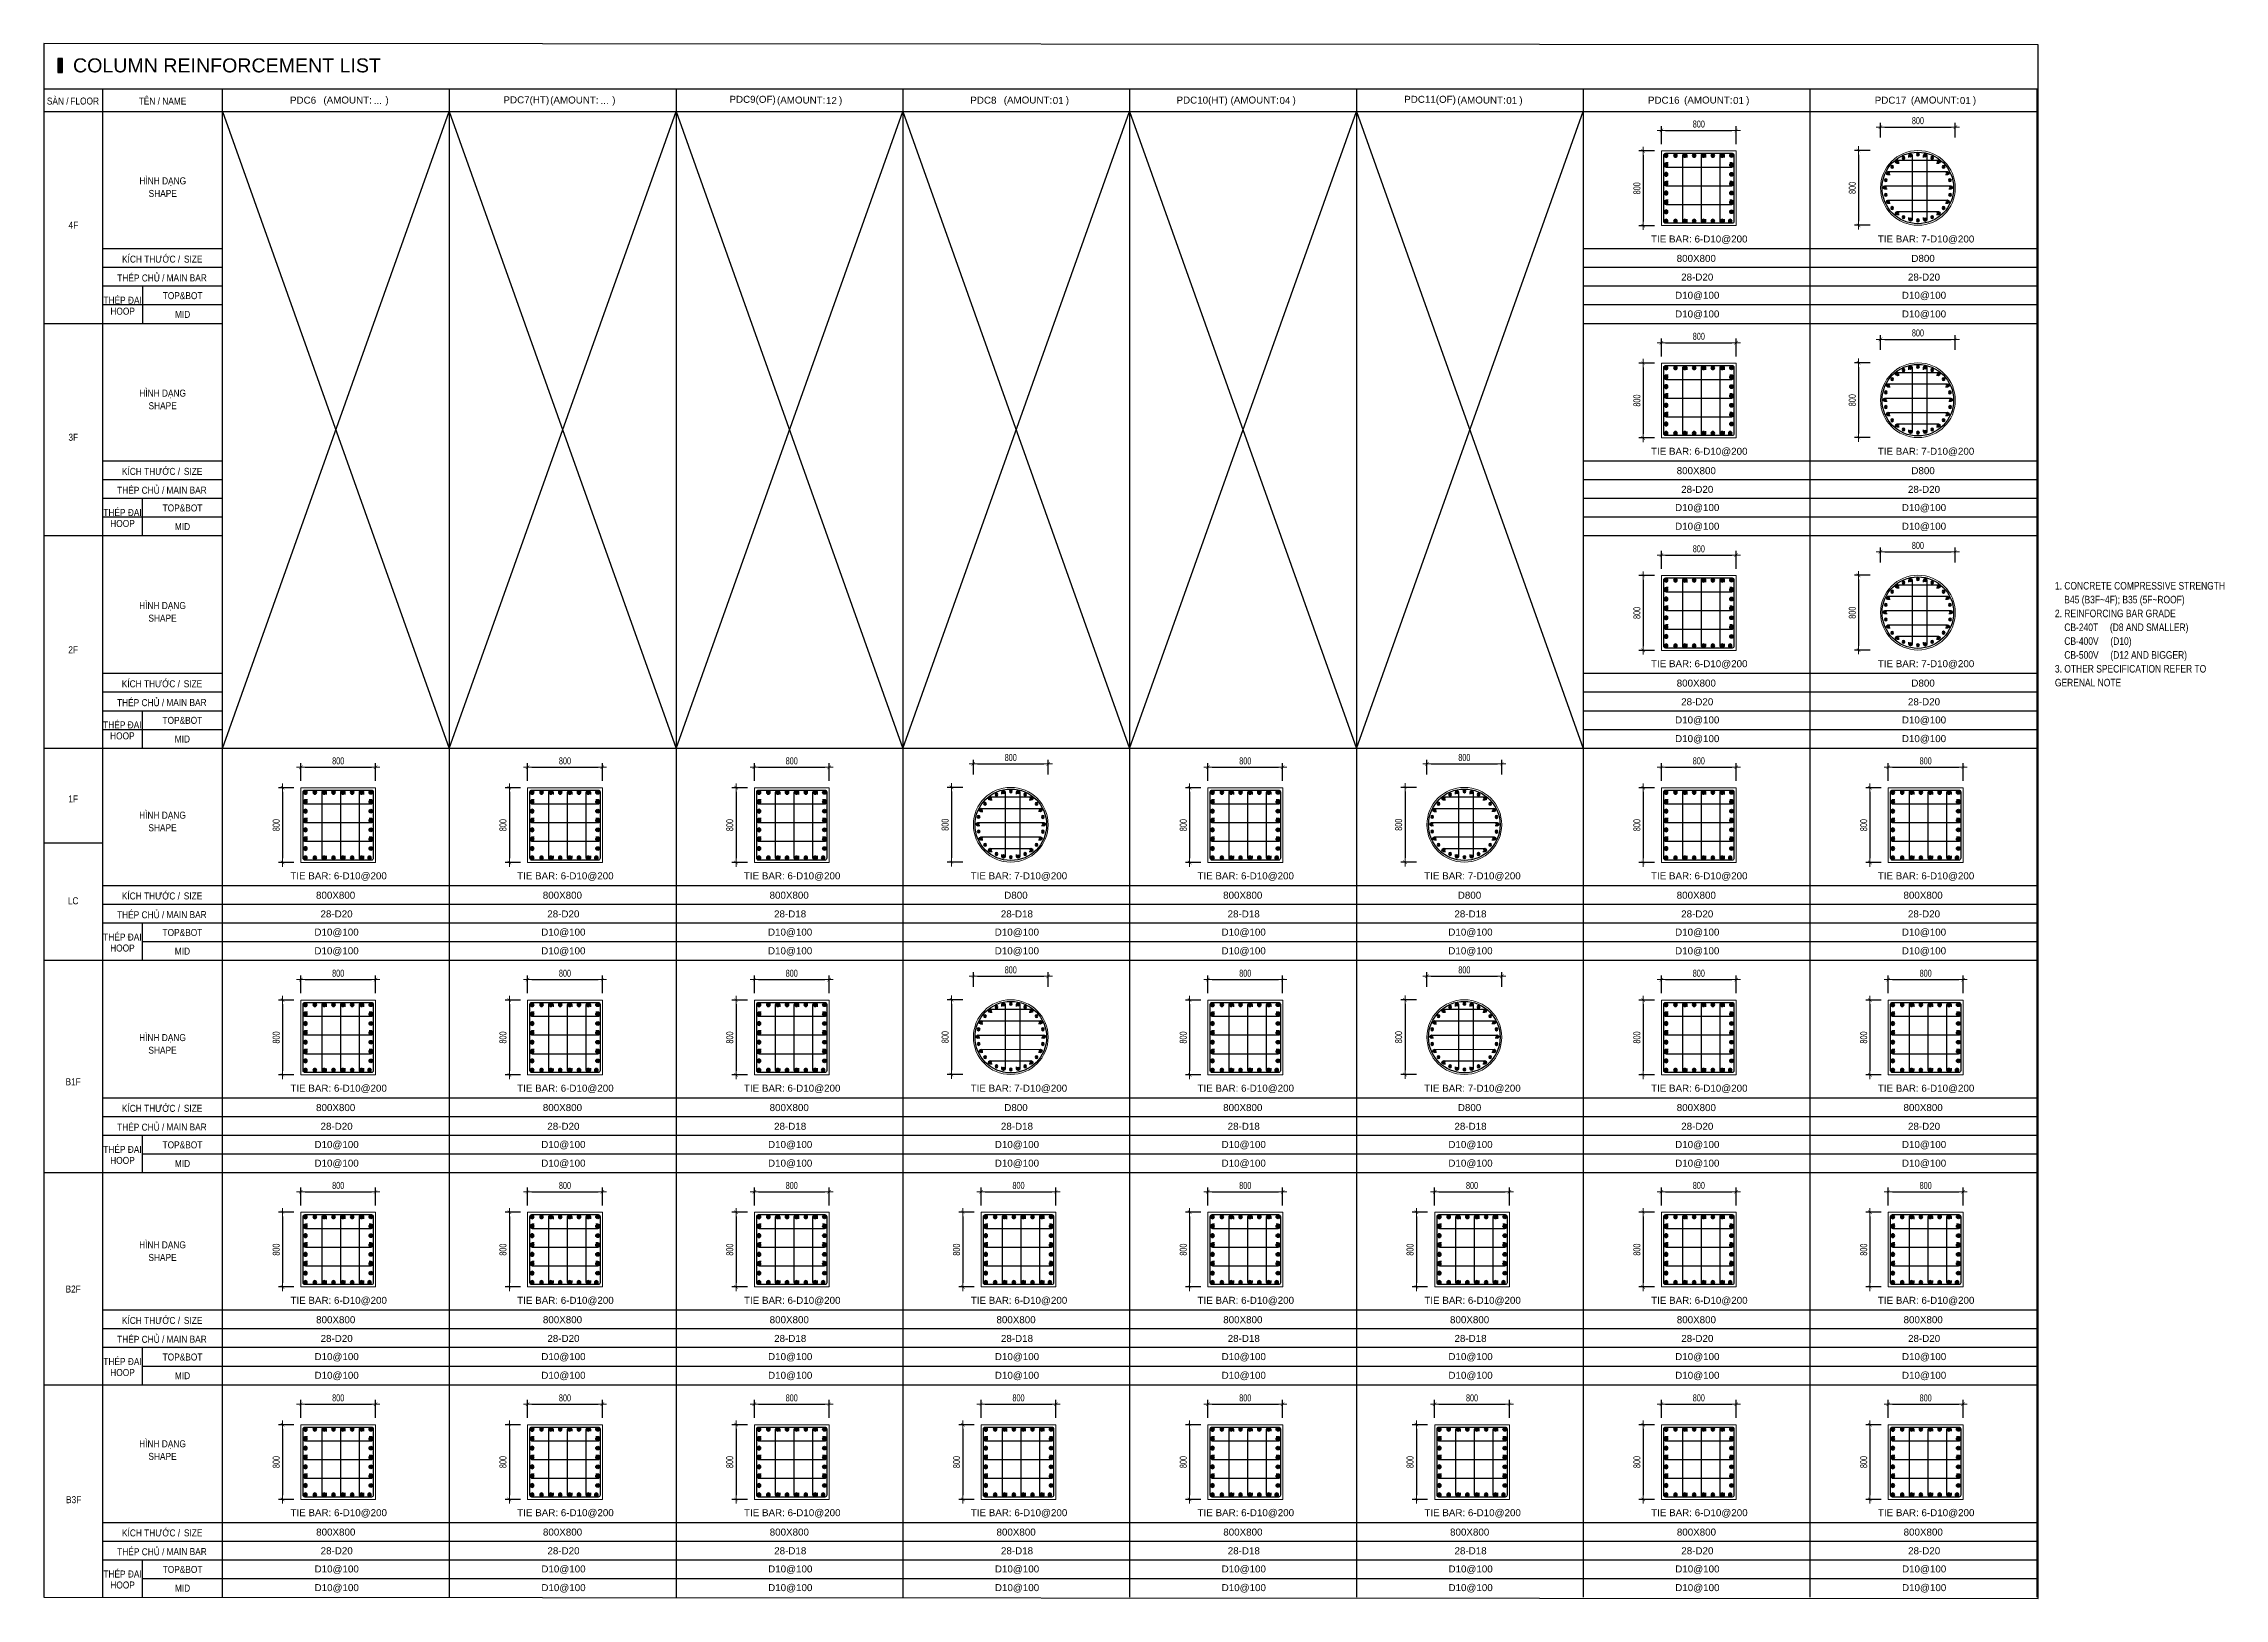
# Model space of a CAD drawing. Header units: millimetres. Extents: x 49323 to 538172, y -39336 to 181761.
# Drawn here: x 262047 to 285377, y 130327 to 146960 of the extents above; entities that cross this region are included whole.
import ezdxf
from ezdxf.enums import TextEntityAlignment as Align

# ---------------------------------------------------------------- set-up
doc = ezdxf.new("R2010")
doc.units = ezdxf.units.MM
doc.linetypes.add('CENTER2', pattern=[1.125, 0.75, -0.125, 0.125, -0.125])
doc.layers.get('Defpoints').update_dxf_attribs({"color": 151, "lineweight": 9})
for name, color, linetype in [('2', 2, 'Continuous'), ('A-ANNO-LEAD', 4, 'Continuous'), ('CEN', 1, 'CENTER2'), ('STL', 3, 'Continuous'), ('TIT1', 3, 'Continuous'), ('TXT', 3, 'Continuous')]:
    doc.layers.add(name, color=color, linetype=linetype)
for name, color, linetype, lineweight in [('NDC_S_CONTINUOUS', 3, 'Continuous', 20), ('NDC_S_DIM', 1, 'Continuous', 15), ('NDC_S_VN TEXT', 7, 'Continuous', 20)]:
    doc.layers.add(name, color=color, linetype=linetype, lineweight=lineweight)
doc.styles.add('ARIAL', font='arial.ttf', dxfattribs={"width": 0.8})
doc.styles.add('NDC_ARIAL', font='arial.ttf', dxfattribs={"width": 0.85})
doc.styles.add('NDC_DIM', font='', dxfattribs={"width": 0.75})
doc.styles.get('NDC_DIM').set_extended_font_data('Dotum')
doc.dimstyles.new('NDC_dim_30', dxfattribs={"dimscale": 30, "dimtxt": 2.5, "dimasz": 1.5, "dimexe": 1.5, "dimexo": 2.5, "dimgap": 1, "dimtad": 1, "dimdec": 0, "dimzin": 0, "dimdsep": 46, "dimtxsty": 'NDC_DIM', "dimblk": 'DIMMARK', "dimcen": 0.09, "dimdle": 1.2, "dimclrd": 1, "dimclre": 1, "dimclrt": 3, "dimadec": 0, "dimazin": 0, "dimtfac": 1, "dimtdec": 0, "dimtix": 1, "dimtofl": 0, "dimtmove": 0, "dimatfit": 3, "dimfxl": 8, "dimfxlon": 1, "dimtolj": 1, "dimtzin": 0, "dimarcsym": 0})

msp = doc.modelspace()

# ---------------------------------------------------------------- texts
at = {"layer": 'NDC_S_VN TEXT', "style": 'NDC_ARIAL', "width": 0.85}
for s, p in [('SÀN /', (262197.4, 146354.5)), ('HÌNH DẠNG', (263321.3, 145493.2)), ('KÍCH THƯỚC /', (263196.8, 144663.5)), ('THÉP CHỦ /', (263086.8, 144463.5)), ('THÉP ĐAI', (262892, 144224.5)), ('HÌNH DẠNG', (263319.9, 143222.2)), ('KÍCH THƯỚC /', (263195.4, 142392.5)), ('THÉP CHỦ /', (263085.4, 142192.5)), ('THÉP ĐAI', (262890.6, 141953.5)), ('HÌNH DẠNG', (263318.5, 140949.8)), ('KÍCH THƯỚC /', (263194, 140120)), ('THÉP CHỦ /', (263084, 139920)), ('THÉP ĐAI', (262889.2, 139681.1)), ('HÌNH DẠNG', (263318.5, 138707.2)), ('KÍCH THƯỚC /', (263194.6, 137850.5)), ('THÉP CHỦ /', (263084.5, 137650.5)), ('THÉP ĐAI', (262889.7, 137411.6)), ('HÌNH DẠNG', (263318.5, 136327.6)), ('KÍCH THƯỚC /', (263195.1, 135578.6)), ('THÉP CHỦ /', (263085, 135378.6)), ('THÉP ĐAI', (262890.2, 135139.7)), ('HÌNH DẠNG', (263318.5, 134110.5)), ('KÍCH THƯỚC /', (263195.6, 133309.1)), ('THÉP CHỦ /', (263085.6, 133109.1)), ('THÉP ĐAI', (262890.8, 132870.2)), ('HÌNH DẠNG', (263318.5, 131982)), ('THÉP CHỦ /', (263086.1, 130836.3)), ('KÍCH THƯỚC /', (263196.1, 131036.3)), ('THÉP ĐAI', (262891.3, 130597.3))]:
    msp.add_text(s, height=75, dxfattribs=at).set_placement(p, align=Align.MIDDLE)
at = {"layer": 'TIT1', "style": 'NDC_ARIAL', "width": 0.85}
for s, p in [('FLOOR', (262485.9, 146345.7)), ('TÊN / NAME', (263318.7, 146354.5)), ('SHAPE', (263321.3, 145357)), ('4F', (262365.4, 145019.2)), ('SIZE', (263647.3, 144654.6)), ('MAIN BAR', (263577.6, 144454.6)), ('TOP&BOT', (263533.8, 144263.5)), ('HOOP', (262892, 144097.2)), ('MID', (263533.8, 144063.5)), ('SHAPE', (263319.9, 143086)), ('3F', (262364, 142748.2)), ('SIZE', (263645.9, 142383.6)), ('MAIN BAR', (263576.2, 142183.6)), ('HOOP', (262890.6, 141826.2)), ('TOP&BOT', (263532.4, 141992.5)), ('MID', (263532.4, 141792.5)), ('SHAPE', (263318.5, 140813.5)), ('2F', (262362.6, 140475.7)), ('SIZE', (263644.5, 140111.2)), ('TOP&BOT', (263531, 139720)), ('MAIN BAR', (263574.8, 139911.1)), ('HOOP', (262889.2, 139553.8)), ('MID', (263531, 139520)), ('1F', (262362.6, 138879.5)), ('SHAPE', (263318.5, 138570.9)), ('LC', (262362.6, 137789.5)), ('MAIN BAR', (263575.4, 137641.7)), ('SIZE', (263645, 137841.7)), ('TOP&BOT', (263531.6, 137450.5)), ('HOOP', (262889.7, 137284.3)), ('MID', (263531.6, 137250.5)), ('SHAPE', (263318.5, 136191.3)), ('B1F', (262362.6, 135853.5)), ('SIZE', (263645.6, 135569.8)), ('MAIN BAR', (263575.9, 135369.7)), ('TOP&BOT', (263532.1, 135178.6)), ('HOOP', (262890.2, 135012.3)), ('MID', (263532.1, 134978.6)), ('SHAPE', (263318.5, 133974.2)), ('B2F', (262362.6, 133636.4)), ('SIZE', (263646.1, 133300.3)), ('MAIN BAR', (263576.4, 133100.3)), ('HOOP', (262890.8, 132742.9)), ('TOP&BOT', (263532.6, 132909.1)), ('MID', (263532.6, 132709.1)), ('SHAPE', (263318.5, 131845.8)), ('B3F', (262368, 131382.7)), ('SIZE', (263646.6, 131027.5)), ('TOP&BOT', (263533.1, 130636.3)), ('MAIN BAR', (263576.9, 130827.4)), ('HOOP', (262891.3, 130470)), ('MID', (263533.1, 130436.3))]:
    msp.add_text(s, height=75, dxfattribs=at).set_placement(p, align=Align.MIDDLE)
at = {"layer": 'TIT1', "color": 2, "style": 'NDC_ARIAL'}
for s, p in [('PDC6', (264822.3, 146354.5)), ('...', (265622.1, 146351.8)), ('PDC7(HT)', (267210.7, 146348.7)), ('...', (268048.2, 146351.8)), ('PDC9(OF)', (269631.1, 146354.5)), ('12', (270474.3, 146351.8)), ('PDC8', (272100.6, 146354.5)), ('01', (272900.4, 146351.8)), ('PDC10(HT)', (274440.4, 146346.1)), ('04', (275326.5, 146351.8)), ('PDC11(OF)', (276878.9, 146354.5)), ('01', (277752.6, 146351.8)), ('PDC16', (279378.9, 146354.5)), ('01', (280178.7, 146351.8)), ('PDC17', (281805, 146354.5)), ('01', (282604.8, 146351.8))]:
    msp.add_text(s, height=75, dxfattribs=at).set_placement(p, align=Align.MIDDLE)
at = {"layer": 'TIT1', "style": 'NDC_ARIAL'}
for s, p in [('TIE BAR: 6-D10@200', (279758.8, 144864.1)), ('TIE BAR: 7-D10@200', (282184.9, 144864.1)), ('800X800', (279727, 144662.1)), ('D800', (282153.1, 144662.1)), ('28-D20', (279737.1, 144462.1)), ('28-D20', (282163.1, 144462.1)), ('D10@100', (279737.1, 144262.1)), ('D10@100', (282163.1, 144262.1)), ('D10@100', (279737.1, 144062.1)), ('D10@100', (282163.1, 144062.1)), ('TIE BAR: 6-D10@200', (279758.8, 142593.1)), ('TIE BAR: 7-D10@200', (282184.9, 142593.1)), ('800X800', (279727, 142391.1)), ('D800', (282153.1, 142391.1)), ('28-D20', (279737.1, 142191.1)), ('28-D20', (282163.1, 142191.1)), ('D10@100', (279737.1, 141991.1)), ('D10@100', (282163.1, 141991.1)), ('D10@100', (279737.1, 141791.1)), ('D10@100', (282163.1, 141791.1)), ('TIE BAR: 6-D10@200', (279758.8, 140320.6)), ('TIE BAR: 7-D10@200', (282184.9, 140320.6)), ('800X800', (279727, 140118.7)), ('D800', (282153.1, 140118.7)), ('D10@100', (279737.1, 139718.7)), ('28-D20', (279737.1, 139918.7)), ('D10@100', (282163.1, 139718.7)), ('28-D20', (282163.1, 139918.7)), ('D10@100', (279737.1, 139518.7)), ('D10@100', (282163.1, 139518.7)), ('TIE BAR: 6-D10@200', (265202.2, 138051.1)), ('800X800', (265170.4, 137849.2)), ('TIE BAR: 6-D10@200', (267628.3, 138051.1)), ('800X800', (267596.5, 137849.2)), ('TIE BAR: 6-D10@200', (270054.4, 138051.1)), ('800X800', (270022.6, 137849.2)), ('TIE BAR: 7-D10@200', (272480.5, 138051.1)), ('D800', (272448.7, 137849.2)), ('TIE BAR: 6-D10@200', (274906.6, 138051.1)), ('800X800', (274874.8, 137849.2)), ('TIE BAR: 7-D10@200', (277332.7, 138051.1)), ('D800', (277300.9, 137849.2)), ('TIE BAR: 6-D10@200', (279758.8, 138051.1)), ('800X800', (279727, 137849.2)), ('TIE BAR: 6-D10@200', (282184.9, 138051.1)), ('800X800', (282153.1, 137849.2)), ('28-D20', (265180.5, 137649.2)), ('28-D20', (267606.6, 137649.2)), ('28-D18', (270032.7, 137649.2)), ('28-D18', (272458.8, 137649.2)), ('28-D18', (274884.9, 137649.2)), ('28-D18', (277311, 137649.2)), ('28-D20', (279737.1, 137649.2)), ('28-D20', (282163.1, 137649.2)), ('D10@100', (265180.5, 137449.2)), ('D10@100', (267606.6, 137449.2)), ('D10@100', (270032.7, 137449.2)), ('D10@100', (272458.8, 137449.2)), ('D10@100', (274884.9, 137449.2)), ('D10@100', (277311, 137449.2)), ('D10@100', (279737.1, 137449.2)), ('D10@100', (282163.1, 137449.2)), ('D10@100', (265180.5, 137249.2)), ('D10@100', (267606.6, 137249.2)), ('D10@100', (270032.7, 137249.2)), ('D10@100', (272458.8, 137249.2)), ('D10@100', (274884.9, 137249.2)), ('D10@100', (277311, 137249.2)), ('D10@100', (279737.1, 137249.2)), ('D10@100', (282163.1, 137249.2)), ('TIE BAR: 6-D10@200', (265202.8, 135779.2)), ('TIE BAR: 6-D10@200', (267628.9, 135779.2)), ('TIE BAR: 6-D10@200', (270055, 135779.2)), ('TIE BAR: 7-D10@200', (272480.5, 135779.2)), ('TIE BAR: 6-D10@200', (274907.2, 135779.2)), ('TIE BAR: 7-D10@200', (277332.7, 135779.2)), ('TIE BAR: 6-D10@200', (279759.3, 135779.2)), ('TIE BAR: 6-D10@200', (282185.4, 135779.2)), ('800X800', (265171, 135577.3)), ('800X800', (267597.1, 135577.3)), ('800X800', (270023.2, 135577.3)), ('D800', (272449.2, 135577.3)), ('800X800', (274875.3, 135577.3)), ('D800', (277301.4, 135577.3)), ('800X800', (279727.5, 135577.3)), ('800X800', (282153.6, 135577.3)), ('28-D20', (265181, 135377.3)), ('28-D20', (267607.1, 135377.3)), ('28-D18', (270033.2, 135377.3)), ('28-D18', (272459.3, 135377.3)), ('28-D18', (274885.4, 135377.3)), ('28-D18', (277311.5, 135377.3)), ('28-D20', (279737.6, 135377.3)), ('28-D20', (282163.7, 135377.3)), ('D10@100', (265181, 135177.3)), ('D10@100', (267607.1, 135177.3)), ('D10@100', (270033.2, 135177.3)), ('D10@100', (272459.3, 135177.3)), ('D10@100', (274885.4, 135177.3)), ('D10@100', (277311.5, 135177.3)), ('D10@100', (279737.6, 135177.3)), ('D10@100', (282163.7, 135177.3)), ('D10@100', (265181, 134977.3)), ('D10@100', (267607.1, 134977.3)), ('D10@100', (270033.2, 134977.3)), ('D10@100', (272459.3, 134977.3)), ('D10@100', (274885.4, 134977.3)), ('D10@100', (277311.5, 134977.3)), ('D10@100', (279737.6, 134977.3)), ('D10@100', (282163.7, 134977.3)), ('TIE BAR: 6-D10@200', (265203.3, 133509.7)), ('TIE BAR: 6-D10@200', (267629.4, 133509.7)), ('TIE BAR: 6-D10@200', (270055.5, 133509.7)), ('TIE BAR: 6-D10@200', (272481.6, 133509.7)), ('TIE BAR: 6-D10@200', (274907.7, 133509.7)), ('TIE BAR: 6-D10@200', (277333.8, 133509.7)), ('TIE BAR: 6-D10@200', (279759.9, 133509.7)), ('TIE BAR: 6-D10@200', (282186, 133509.7)), ('800X800', (265171.5, 133307.8)), ('800X800', (267597.6, 133307.8)), ('800X800', (270023.7, 133307.8)), ('800X800', (272449.8, 133307.8)), ('800X800', (274875.9, 133307.8)), ('800X800', (277302, 133307.8)), ('800X800', (279728.1, 133307.8)), ('800X800', (282154.2, 133307.8)), ('28-D20', (265181.5, 133107.8)), ('28-D20', (267607.6, 133107.8)), ('28-D18', (270033.7, 133107.8)), ('28-D18', (272459.8, 133107.8)), ('28-D18', (274885.9, 133107.8)), ('28-D18', (277312, 133107.8)), ('28-D20', (279738.1, 133107.8)), ('28-D20', (282164.2, 133107.8)), ('D10@100', (265181.5, 132907.8)), ('D10@100', (265181.5, 132707.8)), ('D10@100', (267607.6, 132907.8)), ('D10@100', (267607.6, 132707.8)), ('D10@100', (270033.7, 132907.8)), ('D10@100', (270033.7, 132707.8)), ('D10@100', (272459.8, 132907.8)), ('D10@100', (272459.8, 132707.8)), ('D10@100', (274885.9, 132907.8)), ('D10@100', (274885.9, 132707.8)), ('D10@100', (277312, 132907.8)), ('D10@100', (277312, 132707.8)), ('D10@100', (279738.1, 132907.8)), ('D10@100', (279738.1, 132707.8)), ('D10@100', (282164.2, 132907.8)), ('D10@100', (282164.2, 132707.8)), ('TIE BAR: 6-D10@200', (265203.8, 131238)), ('TIE BAR: 6-D10@200', (267629.9, 131238)), ('TIE BAR: 6-D10@200', (270056, 131238)), ('TIE BAR: 6-D10@200', (272482.1, 131238)), ('TIE BAR: 6-D10@200', (274908.2, 131238)), ('TIE BAR: 6-D10@200', (277334.3, 131238)), ('TIE BAR: 6-D10@200', (279760.4, 131238)), ('TIE BAR: 6-D10@200', (282186.5, 131238)), ('800X800', (265172, 131036.1)), ('800X800', (267598.1, 131036.1)), ('800X800', (270024.2, 131036.1)), ('800X800', (272450.3, 131036.1)), ('800X800', (274876.4, 131036.1)), ('800X800', (277302.5, 131036.1)), ('800X800', (279728.6, 131036.1)), ('800X800', (282154.7, 131036.1)), ('D10@100', (265182.1, 130636.1)), ('28-D20', (265182.1, 130836.1)), ('D10@100', (267608.2, 130636.1)), ('28-D20', (267608.2, 130836.1)), ('D10@100', (270034.3, 130636.1)), ('28-D18', (270034.3, 130836.1)), ('D10@100', (272460.4, 130636.1)), ('28-D18', (272460.4, 130836.1)), ('D10@100', (274886.4, 130636.1)), ('28-D18', (274886.4, 130836.1)), ('D10@100', (277312.5, 130636.1)), ('28-D18', (277312.5, 130836.1)), ('D10@100', (279738.6, 130636.1)), ('28-D20', (279738.6, 130836.1)), ('D10@100', (282164.7, 130636.1)), ('28-D20', (282164.7, 130836.1)), ('D10@100', (265182.1, 130436.1)), ('D10@100', (267608.2, 130436.1)), ('D10@100', (270034.3, 130436.1)), ('D10@100', (272460.4, 130436.1)), ('D10@100', (274886.4, 130436.1)), ('D10@100', (277312.5, 130436.1)), ('D10@100', (279738.6, 130436.1)), ('D10@100', (282164.7, 130436.1))]:
    msp.add_text(s, height=75, dxfattribs=at).set_placement(p, align=Align.MIDDLE)
at = {"layer": 'TXT', "color": 3, "style": 'ARIAL'}
msp.add_text('COLUMN REINFORCEMENT LIST', height=150, dxfattribs=at).set_placement((262361, 146651.9))

# ---------------------------------------------------------------- blocks, each defined once
blk = doc.blocks.new('8')
at = {"layer": '2'}
blk.add_hatch(color=256, dxfattribs=at).paths.add_polyline_path([(20, 0, 0.386127), (2, 20), (-2, 20, 0.386127), (-20, 0, 1)])
blk.add_circle((0, 0), 20, dxfattribs=at)
blk = doc.blocks.new('5')
at = {"layer": 'CEN', "rotation": 180}
blk.add_blockref('8', (0, 0), dxfattribs=at)
blk = doc.blocks.new('DIMMARK')
at = {"layer": 'NDC_S_DIM', "color": 1}
blk.add_line((-1.5, 0), (1, 0), dxfattribs=at)
at = {"layer": 'NDC_S_DIM', "color": 2, "const_width": 0.1}
blk.add_lwpolyline([(-0.42, -0.42), (0.42, 0.42)], dxfattribs=at)
blk = doc.blocks.new('*D1380')
at = {"layer": 'Defpoints', "color": 0, "ltscale": 40, "transparency": 16777216}
for p in [(265598, 132404), (264798, 132183), (265598, 132183)]:
    blk.add_point(p, dxfattribs=at)
at = {"layer": 'NDC_S_DIM', "color": 1, "lineweight": -2, "ltscale": 40, "transparency": 16777216}
for p, q in [((264798, 132258), (264798, 132449)), ((264843, 132404), (265553, 132404)), ((265598, 132258), (265598, 132449))]:
    blk.add_line(p, q, dxfattribs=at)
at = {"layer": 'NDC_S_DIM', "color": 1, "lineweight": -2, "ltscale": 40, "transparency": 16777216, "xscale": 45, "yscale": 45, "zscale": 45, "rotation": 180}
blk.add_blockref('DIMMARK', (264798, 132404), dxfattribs=at)
at = {"layer": 'NDC_S_DIM', "color": 1, "lineweight": -2, "ltscale": 40, "transparency": 16777216, "xscale": 45, "yscale": 45, "zscale": 45}
blk.add_blockref('DIMMARK', (265598, 132404), dxfattribs=at)
at = {"layer": 'NDC_S_DIM', "color": 3, "ltscale": 40, "transparency": 16777216, "insert": (265198, 132471), "char_height": 75, "attachment_point": 5, "style": 'NDC_DIM'}
blk.add_mtext('\\A1;800', dxfattribs=at)
blk = doc.blocks.new('*D1381')
at = {"layer": 'Defpoints', "color": 0, "ltscale": 40, "transparency": 16777216}
for p in [(264798, 132185), (264603, 131385), (264798, 131385)]:
    blk.add_point(p, dxfattribs=at)
at = {"layer": 'NDC_S_DIM', "color": 1, "lineweight": -2, "ltscale": 40, "transparency": 16777216}
for p, q in [((264723, 132185), (264558, 132185)), ((264603, 132140), (264603, 131430)), ((264723, 131385), (264558, 131385))]:
    blk.add_line(p, q, dxfattribs=at)
at = {"layer": 'NDC_S_DIM', "color": 1, "lineweight": -2, "ltscale": 40, "transparency": 16777216, "xscale": 45, "yscale": 45, "zscale": 45}
for p, rotation in [((264603, 132185), 90), ((264603, 131385), 270)]:
    blk.add_blockref('DIMMARK', p, dxfattribs=dict(at, rotation=rotation))
at = {"layer": 'NDC_S_DIM', "color": 3, "ltscale": 40, "transparency": 16777216, "insert": (264535, 131785), "char_height": 75, "attachment_point": 5, "rotation": 90, "style": 'NDC_DIM'}
blk.add_mtext('\\A1;800', dxfattribs=at)
blk = doc.blocks.new('GN')
at = {"layer": 'TIT1', "insert": (0, 0), "char_height": 81, "width": 1996.3, "attachment_point": 1, "line_spacing_factor": 1.096296, "style": 'ARIAL'}
blk.add_mtext('\\A1;1. CONCRETE COMPRESSIVE STRENGTH\\P    B45 (B3F~4F); B35 (5F~ROOF)\\P2. REINFORCING BAR GRADE\\P    CB-240T     (D8 AND SMALLER)\\P    CB-400V     (D10)\\P    CB-500V     (D12 AND BIGGER)\\P3. OTHER SPECIFICATION REFER TO GERENAL NOTE ', dxfattribs=at)
blk = doc.blocks.new('*D1382')
at = {"layer": 'Defpoints', "color": 0, "ltscale": 40, "transparency": 16777216}
for p in [(265598, 134677), (264798, 134455), (265598, 134455)]:
    blk.add_point(p, dxfattribs=at)
at = {"layer": 'NDC_S_DIM', "color": 1, "lineweight": -2, "ltscale": 40, "transparency": 16777216}
for p, q in [((264798, 134530), (264798, 134722)), ((264843, 134677), (265553, 134677)), ((265598, 134530), (265598, 134722))]:
    blk.add_line(p, q, dxfattribs=at)
at = {"layer": 'NDC_S_DIM', "color": 1, "lineweight": -2, "ltscale": 40, "transparency": 16777216, "xscale": 45, "yscale": 45, "zscale": 45, "rotation": 180}
blk.add_blockref('DIMMARK', (264798, 134677), dxfattribs=at)
at = {"layer": 'NDC_S_DIM', "color": 1, "lineweight": -2, "ltscale": 40, "transparency": 16777216, "xscale": 45, "yscale": 45, "zscale": 45}
blk.add_blockref('DIMMARK', (265598, 134677), dxfattribs=at)
at = {"layer": 'NDC_S_DIM', "color": 3, "ltscale": 40, "transparency": 16777216, "insert": (265198, 134744), "char_height": 75, "attachment_point": 5, "style": 'NDC_DIM'}
blk.add_mtext('\\A1;800', dxfattribs=at)
blk = doc.blocks.new('*D1383')
at = {"layer": 'Defpoints', "color": 0, "ltscale": 40, "transparency": 16777216}
for p in [(264798, 134458), (264603, 133658), (264798, 133658)]:
    blk.add_point(p, dxfattribs=at)
at = {"layer": 'NDC_S_DIM', "color": 1, "lineweight": -2, "ltscale": 40, "transparency": 16777216}
for p, q in [((264723, 134458), (264558, 134458)), ((264603, 134413), (264603, 133703)), ((264723, 133658), (264558, 133658))]:
    blk.add_line(p, q, dxfattribs=at)
at = {"layer": 'NDC_S_DIM', "color": 1, "lineweight": -2, "ltscale": 40, "transparency": 16777216, "xscale": 45, "yscale": 45, "zscale": 45}
for p, rotation in [((264603, 134458), 90), ((264603, 133658), 270)]:
    blk.add_blockref('DIMMARK', p, dxfattribs=dict(at, rotation=rotation))
at = {"layer": 'NDC_S_DIM', "color": 3, "ltscale": 40, "transparency": 16777216, "insert": (264535, 134058), "char_height": 75, "attachment_point": 5, "rotation": 90, "style": 'NDC_DIM'}
blk.add_mtext('\\A1;800', dxfattribs=at)
blk = doc.blocks.new('*D1384')
at = {"layer": 'Defpoints', "color": 0, "ltscale": 40, "transparency": 16777216}
for p in [(264798, 136725), (265598, 136946), (265598, 136725)]:
    blk.add_point(p, dxfattribs=at)
at = {"layer": 'NDC_S_DIM', "color": 1, "lineweight": -2, "ltscale": 40, "transparency": 16777216}
for p, q in [((264798, 136800), (264798, 136991)), ((265598, 136800), (265598, 136991)), ((264843, 136946), (265553, 136946))]:
    blk.add_line(p, q, dxfattribs=at)
at = {"layer": 'NDC_S_DIM', "color": 1, "lineweight": -2, "ltscale": 40, "transparency": 16777216, "xscale": 45, "yscale": 45, "zscale": 45, "rotation": 180}
blk.add_blockref('DIMMARK', (264798, 136946), dxfattribs=at)
at = {"layer": 'NDC_S_DIM', "color": 1, "lineweight": -2, "ltscale": 40, "transparency": 16777216, "xscale": 45, "yscale": 45, "zscale": 45}
blk.add_blockref('DIMMARK', (265598, 136946), dxfattribs=at)
at = {"layer": 'NDC_S_DIM', "color": 3, "ltscale": 40, "transparency": 16777216, "insert": (265198, 137014), "char_height": 75, "attachment_point": 5, "style": 'NDC_DIM'}
blk.add_mtext('\\A1;800', dxfattribs=at)
blk = doc.blocks.new('*D1385')
at = {"layer": 'Defpoints', "color": 0, "ltscale": 40, "transparency": 16777216}
for p in [(264798, 136727), (264603, 135927), (264798, 135927)]:
    blk.add_point(p, dxfattribs=at)
at = {"layer": 'NDC_S_DIM', "color": 1, "lineweight": -2, "ltscale": 40, "transparency": 16777216}
for p, q in [((264723, 136727), (264558, 136727)), ((264603, 136682), (264603, 135972)), ((264723, 135927), (264558, 135927))]:
    blk.add_line(p, q, dxfattribs=at)
at = {"layer": 'NDC_S_DIM', "color": 1, "lineweight": -2, "ltscale": 40, "transparency": 16777216, "xscale": 45, "yscale": 45, "zscale": 45}
for p, rotation in [((264603, 136727), 90), ((264603, 135927), 270)]:
    blk.add_blockref('DIMMARK', p, dxfattribs=dict(at, rotation=rotation))
at = {"layer": 'NDC_S_DIM', "color": 3, "ltscale": 40, "transparency": 16777216, "insert": (264535, 136327), "char_height": 75, "attachment_point": 5, "rotation": 90, "style": 'NDC_DIM'}
blk.add_mtext('\\A1;800', dxfattribs=at)
blk = doc.blocks.new('*D1386')
at = {"layer": 'Defpoints', "color": 0, "ltscale": 40, "transparency": 16777216}
for p in [(265598, 139218), (264798, 138997), (265598, 138997)]:
    blk.add_point(p, dxfattribs=at)
at = {"layer": 'NDC_S_DIM', "color": 1, "lineweight": -2, "ltscale": 40, "transparency": 16777216}
for p, q in [((264798, 139072), (264798, 139263)), ((264843, 139218), (265553, 139218)), ((265598, 139072), (265598, 139263))]:
    blk.add_line(p, q, dxfattribs=at)
at = {"layer": 'NDC_S_DIM', "color": 1, "lineweight": -2, "ltscale": 40, "transparency": 16777216, "xscale": 45, "yscale": 45, "zscale": 45, "rotation": 180}
blk.add_blockref('DIMMARK', (264798, 139218), dxfattribs=at)
at = {"layer": 'NDC_S_DIM', "color": 1, "lineweight": -2, "ltscale": 40, "transparency": 16777216, "xscale": 45, "yscale": 45, "zscale": 45}
blk.add_blockref('DIMMARK', (265598, 139218), dxfattribs=at)
at = {"layer": 'NDC_S_DIM', "color": 3, "ltscale": 40, "transparency": 16777216, "insert": (265198, 139286), "char_height": 75, "attachment_point": 5, "style": 'NDC_DIM'}
blk.add_mtext('\\A1;800', dxfattribs=at)
blk = doc.blocks.new('*D1387')
at = {"layer": 'Defpoints', "color": 0, "ltscale": 40, "transparency": 16777216}
for p in [(264798, 138999), (264603, 138199), (264798, 138199)]:
    blk.add_point(p, dxfattribs=at)
at = {"layer": 'NDC_S_DIM', "color": 1, "lineweight": -2, "ltscale": 40, "transparency": 16777216}
for p, q in [((264723, 138999), (264558, 138999)), ((264603, 138954), (264603, 138244)), ((264723, 138199), (264558, 138199))]:
    blk.add_line(p, q, dxfattribs=at)
at = {"layer": 'NDC_S_DIM', "color": 1, "lineweight": -2, "ltscale": 40, "transparency": 16777216, "xscale": 45, "yscale": 45, "zscale": 45}
for p, rotation in [((264603, 138999), 90), ((264603, 138199), 270)]:
    blk.add_blockref('DIMMARK', p, dxfattribs=dict(at, rotation=rotation))
at = {"layer": 'NDC_S_DIM', "color": 3, "ltscale": 40, "transparency": 16777216, "insert": (264535, 138599), "char_height": 75, "attachment_point": 5, "rotation": 90, "style": 'NDC_DIM'}
blk.add_mtext('\\A1;800', dxfattribs=at)
blk = doc.blocks.new('DÁDAS')
at = {"layer": 'TIT1', "color": 2, "style": 'NDC_ARIAL'}
blk.add_text('(AMOUNT:     )', height=75, dxfattribs=at).set_placement((-42061, 55767), align=Align.MIDDLE)
blk = doc.blocks.new('*D1388')
at = {"layer": 'Defpoints', "color": 0, "ltscale": 40, "transparency": 16777216}
for p in [(268024, 132404), (267224, 132183), (268024, 132183)]:
    blk.add_point(p, dxfattribs=at)
at = {"layer": 'NDC_S_DIM', "color": 1, "lineweight": -2, "ltscale": 40, "transparency": 16777216}
for p, q in [((267224, 132258), (267224, 132449)), ((267269, 132404), (267979, 132404)), ((268024, 132258), (268024, 132449))]:
    blk.add_line(p, q, dxfattribs=at)
at = {"layer": 'NDC_S_DIM', "color": 1, "lineweight": -2, "ltscale": 40, "transparency": 16777216, "xscale": 45, "yscale": 45, "zscale": 45, "rotation": 180}
blk.add_blockref('DIMMARK', (267224, 132404), dxfattribs=at)
at = {"layer": 'NDC_S_DIM', "color": 1, "lineweight": -2, "ltscale": 40, "transparency": 16777216, "xscale": 45, "yscale": 45, "zscale": 45}
blk.add_blockref('DIMMARK', (268024, 132404), dxfattribs=at)
at = {"layer": 'NDC_S_DIM', "color": 3, "ltscale": 40, "transparency": 16777216, "insert": (267624, 132471), "char_height": 75, "attachment_point": 5, "style": 'NDC_DIM'}
blk.add_mtext('\\A1;800', dxfattribs=at)
blk = doc.blocks.new('*D1389')
at = {"layer": 'Defpoints', "color": 0, "ltscale": 40, "transparency": 16777216}
for p in [(267224, 132185), (267029, 131385), (267224, 131385)]:
    blk.add_point(p, dxfattribs=at)
at = {"layer": 'NDC_S_DIM', "color": 1, "lineweight": -2, "ltscale": 40, "transparency": 16777216}
for p, q in [((267149, 132185), (266984, 132185)), ((267029, 132140), (267029, 131430)), ((267149, 131385), (266984, 131385))]:
    blk.add_line(p, q, dxfattribs=at)
at = {"layer": 'NDC_S_DIM', "color": 1, "lineweight": -2, "ltscale": 40, "transparency": 16777216, "xscale": 45, "yscale": 45, "zscale": 45}
for p, rotation in [((267029, 132185), 90), ((267029, 131385), 270)]:
    blk.add_blockref('DIMMARK', p, dxfattribs=dict(at, rotation=rotation))
at = {"layer": 'NDC_S_DIM', "color": 3, "ltscale": 40, "transparency": 16777216, "insert": (266961, 131785), "char_height": 75, "attachment_point": 5, "rotation": 90, "style": 'NDC_DIM'}
blk.add_mtext('\\A1;800', dxfattribs=at)
blk = doc.blocks.new('*D1390')
at = {"layer": 'Defpoints', "color": 0, "ltscale": 40, "transparency": 16777216}
for p in [(268024, 134677), (267224, 134455), (268024, 134455)]:
    blk.add_point(p, dxfattribs=at)
at = {"layer": 'NDC_S_DIM', "color": 1, "lineweight": -2, "ltscale": 40, "transparency": 16777216}
for p, q in [((267224, 134530), (267224, 134722)), ((267269, 134677), (267979, 134677)), ((268024, 134530), (268024, 134722))]:
    blk.add_line(p, q, dxfattribs=at)
at = {"layer": 'NDC_S_DIM', "color": 1, "lineweight": -2, "ltscale": 40, "transparency": 16777216, "xscale": 45, "yscale": 45, "zscale": 45, "rotation": 180}
blk.add_blockref('DIMMARK', (267224, 134677), dxfattribs=at)
at = {"layer": 'NDC_S_DIM', "color": 1, "lineweight": -2, "ltscale": 40, "transparency": 16777216, "xscale": 45, "yscale": 45, "zscale": 45}
blk.add_blockref('DIMMARK', (268024, 134677), dxfattribs=at)
at = {"layer": 'NDC_S_DIM', "color": 3, "ltscale": 40, "transparency": 16777216, "insert": (267624, 134744), "char_height": 75, "attachment_point": 5, "style": 'NDC_DIM'}
blk.add_mtext('\\A1;800', dxfattribs=at)
blk = doc.blocks.new('*D1391')
at = {"layer": 'Defpoints', "color": 0, "ltscale": 40, "transparency": 16777216}
for p in [(267224, 134458), (267029, 133658), (267224, 133658)]:
    blk.add_point(p, dxfattribs=at)
at = {"layer": 'NDC_S_DIM', "color": 1, "lineweight": -2, "ltscale": 40, "transparency": 16777216}
for p, q in [((267149, 134458), (266984, 134458)), ((267029, 134413), (267029, 133703)), ((267149, 133658), (266984, 133658))]:
    blk.add_line(p, q, dxfattribs=at)
at = {"layer": 'NDC_S_DIM', "color": 1, "lineweight": -2, "ltscale": 40, "transparency": 16777216, "xscale": 45, "yscale": 45, "zscale": 45}
for p, rotation in [((267029, 134458), 90), ((267029, 133658), 270)]:
    blk.add_blockref('DIMMARK', p, dxfattribs=dict(at, rotation=rotation))
at = {"layer": 'NDC_S_DIM', "color": 3, "ltscale": 40, "transparency": 16777216, "insert": (266961, 134058), "char_height": 75, "attachment_point": 5, "rotation": 90, "style": 'NDC_DIM'}
blk.add_mtext('\\A1;800', dxfattribs=at)
blk = doc.blocks.new('*D1392')
at = {"layer": 'Defpoints', "color": 0, "ltscale": 40, "transparency": 16777216}
for p in [(267224, 136725), (268024, 136946), (268024, 136725)]:
    blk.add_point(p, dxfattribs=at)
at = {"layer": 'NDC_S_DIM', "color": 1, "lineweight": -2, "ltscale": 40, "transparency": 16777216}
for p, q in [((267224, 136800), (267224, 136991)), ((268024, 136800), (268024, 136991)), ((267269, 136946), (267979, 136946))]:
    blk.add_line(p, q, dxfattribs=at)
at = {"layer": 'NDC_S_DIM', "color": 1, "lineweight": -2, "ltscale": 40, "transparency": 16777216, "xscale": 45, "yscale": 45, "zscale": 45, "rotation": 180}
blk.add_blockref('DIMMARK', (267224, 136946), dxfattribs=at)
at = {"layer": 'NDC_S_DIM', "color": 1, "lineweight": -2, "ltscale": 40, "transparency": 16777216, "xscale": 45, "yscale": 45, "zscale": 45}
blk.add_blockref('DIMMARK', (268024, 136946), dxfattribs=at)
at = {"layer": 'NDC_S_DIM', "color": 3, "ltscale": 40, "transparency": 16777216, "insert": (267624, 137014), "char_height": 75, "attachment_point": 5, "style": 'NDC_DIM'}
blk.add_mtext('\\A1;800', dxfattribs=at)
blk = doc.blocks.new('*D1393')
at = {"layer": 'Defpoints', "color": 0, "ltscale": 40, "transparency": 16777216}
for p in [(267224, 136727), (267029, 135927), (267224, 135927)]:
    blk.add_point(p, dxfattribs=at)
at = {"layer": 'NDC_S_DIM', "color": 1, "lineweight": -2, "ltscale": 40, "transparency": 16777216}
for p, q in [((267149, 136727), (266984, 136727)), ((267029, 136682), (267029, 135972)), ((267149, 135927), (266984, 135927))]:
    blk.add_line(p, q, dxfattribs=at)
at = {"layer": 'NDC_S_DIM', "color": 1, "lineweight": -2, "ltscale": 40, "transparency": 16777216, "xscale": 45, "yscale": 45, "zscale": 45}
for p, rotation in [((267029, 136727), 90), ((267029, 135927), 270)]:
    blk.add_blockref('DIMMARK', p, dxfattribs=dict(at, rotation=rotation))
at = {"layer": 'NDC_S_DIM', "color": 3, "ltscale": 40, "transparency": 16777216, "insert": (266961, 136327), "char_height": 75, "attachment_point": 5, "rotation": 90, "style": 'NDC_DIM'}
blk.add_mtext('\\A1;800', dxfattribs=at)
blk = doc.blocks.new('*D1394')
at = {"layer": 'Defpoints', "color": 0, "ltscale": 40, "transparency": 16777216}
for p in [(268024, 139218), (267224, 138997), (268024, 138997)]:
    blk.add_point(p, dxfattribs=at)
at = {"layer": 'NDC_S_DIM', "color": 1, "lineweight": -2, "ltscale": 40, "transparency": 16777216}
for p, q in [((267224, 139072), (267224, 139263)), ((267269, 139218), (267979, 139218)), ((268024, 139072), (268024, 139263))]:
    blk.add_line(p, q, dxfattribs=at)
at = {"layer": 'NDC_S_DIM', "color": 1, "lineweight": -2, "ltscale": 40, "transparency": 16777216, "xscale": 45, "yscale": 45, "zscale": 45, "rotation": 180}
blk.add_blockref('DIMMARK', (267224, 139218), dxfattribs=at)
at = {"layer": 'NDC_S_DIM', "color": 1, "lineweight": -2, "ltscale": 40, "transparency": 16777216, "xscale": 45, "yscale": 45, "zscale": 45}
blk.add_blockref('DIMMARK', (268024, 139218), dxfattribs=at)
at = {"layer": 'NDC_S_DIM', "color": 3, "ltscale": 40, "transparency": 16777216, "insert": (267624, 139286), "char_height": 75, "attachment_point": 5, "style": 'NDC_DIM'}
blk.add_mtext('\\A1;800', dxfattribs=at)
blk = doc.blocks.new('*D1395')
at = {"layer": 'Defpoints', "color": 0, "ltscale": 40, "transparency": 16777216}
for p in [(267224, 138999), (267029, 138199), (267224, 138199)]:
    blk.add_point(p, dxfattribs=at)
at = {"layer": 'NDC_S_DIM', "color": 1, "lineweight": -2, "ltscale": 40, "transparency": 16777216}
for p, q in [((267149, 138999), (266984, 138999)), ((267029, 138954), (267029, 138244)), ((267149, 138199), (266984, 138199))]:
    blk.add_line(p, q, dxfattribs=at)
at = {"layer": 'NDC_S_DIM', "color": 1, "lineweight": -2, "ltscale": 40, "transparency": 16777216, "xscale": 45, "yscale": 45, "zscale": 45}
for p, rotation in [((267029, 138999), 90), ((267029, 138199), 270)]:
    blk.add_blockref('DIMMARK', p, dxfattribs=dict(at, rotation=rotation))
at = {"layer": 'NDC_S_DIM', "color": 3, "ltscale": 40, "transparency": 16777216, "insert": (266961, 138599), "char_height": 75, "attachment_point": 5, "rotation": 90, "style": 'NDC_DIM'}
blk.add_mtext('\\A1;800', dxfattribs=at)
blk = doc.blocks.new('*D1396')
at = {"layer": 'Defpoints', "color": 0, "ltscale": 40, "transparency": 16777216}
for p in [(270450, 132404), (269650, 132183), (270450, 132183)]:
    blk.add_point(p, dxfattribs=at)
at = {"layer": 'NDC_S_DIM', "color": 1, "lineweight": -2, "ltscale": 40, "transparency": 16777216}
for p, q in [((269650, 132258), (269650, 132449)), ((269695, 132404), (270405, 132404)), ((270450, 132258), (270450, 132449))]:
    blk.add_line(p, q, dxfattribs=at)
at = {"layer": 'NDC_S_DIM', "color": 1, "lineweight": -2, "ltscale": 40, "transparency": 16777216, "xscale": 45, "yscale": 45, "zscale": 45, "rotation": 180}
blk.add_blockref('DIMMARK', (269650, 132404), dxfattribs=at)
at = {"layer": 'NDC_S_DIM', "color": 1, "lineweight": -2, "ltscale": 40, "transparency": 16777216, "xscale": 45, "yscale": 45, "zscale": 45}
blk.add_blockref('DIMMARK', (270450, 132404), dxfattribs=at)
at = {"layer": 'NDC_S_DIM', "color": 3, "ltscale": 40, "transparency": 16777216, "insert": (270050, 132471), "char_height": 75, "attachment_point": 5, "style": 'NDC_DIM'}
blk.add_mtext('\\A1;800', dxfattribs=at)
blk = doc.blocks.new('*D1397')
at = {"layer": 'Defpoints', "color": 0, "ltscale": 40, "transparency": 16777216}
for p in [(269650, 132185), (269455, 131385), (269650, 131385)]:
    blk.add_point(p, dxfattribs=at)
at = {"layer": 'NDC_S_DIM', "color": 1, "lineweight": -2, "ltscale": 40, "transparency": 16777216}
for p, q in [((269575, 132185), (269410, 132185)), ((269455, 132140), (269455, 131430)), ((269575, 131385), (269410, 131385))]:
    blk.add_line(p, q, dxfattribs=at)
at = {"layer": 'NDC_S_DIM', "color": 1, "lineweight": -2, "ltscale": 40, "transparency": 16777216, "xscale": 45, "yscale": 45, "zscale": 45}
for p, rotation in [((269455, 132185), 90), ((269455, 131385), 270)]:
    blk.add_blockref('DIMMARK', p, dxfattribs=dict(at, rotation=rotation))
at = {"layer": 'NDC_S_DIM', "color": 3, "ltscale": 40, "transparency": 16777216, "insert": (269387, 131785), "char_height": 75, "attachment_point": 5, "rotation": 90, "style": 'NDC_DIM'}
blk.add_mtext('\\A1;800', dxfattribs=at)
blk = doc.blocks.new('*D1398')
at = {"layer": 'Defpoints', "color": 0, "ltscale": 40, "transparency": 16777216}
for p in [(270450, 134677), (269650, 134455), (270450, 134455)]:
    blk.add_point(p, dxfattribs=at)
at = {"layer": 'NDC_S_DIM', "color": 1, "lineweight": -2, "ltscale": 40, "transparency": 16777216}
for p, q in [((269650, 134530), (269650, 134722)), ((269695, 134677), (270405, 134677)), ((270450, 134530), (270450, 134722))]:
    blk.add_line(p, q, dxfattribs=at)
at = {"layer": 'NDC_S_DIM', "color": 1, "lineweight": -2, "ltscale": 40, "transparency": 16777216, "xscale": 45, "yscale": 45, "zscale": 45, "rotation": 180}
blk.add_blockref('DIMMARK', (269650, 134677), dxfattribs=at)
at = {"layer": 'NDC_S_DIM', "color": 1, "lineweight": -2, "ltscale": 40, "transparency": 16777216, "xscale": 45, "yscale": 45, "zscale": 45}
blk.add_blockref('DIMMARK', (270450, 134677), dxfattribs=at)
at = {"layer": 'NDC_S_DIM', "color": 3, "ltscale": 40, "transparency": 16777216, "insert": (270050, 134744), "char_height": 75, "attachment_point": 5, "style": 'NDC_DIM'}
blk.add_mtext('\\A1;800', dxfattribs=at)
blk = doc.blocks.new('*D1399')
at = {"layer": 'Defpoints', "color": 0, "ltscale": 40, "transparency": 16777216}
for p in [(269650, 134458), (269455, 133658), (269650, 133658)]:
    blk.add_point(p, dxfattribs=at)
at = {"layer": 'NDC_S_DIM', "color": 1, "lineweight": -2, "ltscale": 40, "transparency": 16777216}
for p, q in [((269575, 134458), (269410, 134458)), ((269455, 134413), (269455, 133703)), ((269575, 133658), (269410, 133658))]:
    blk.add_line(p, q, dxfattribs=at)
at = {"layer": 'NDC_S_DIM', "color": 1, "lineweight": -2, "ltscale": 40, "transparency": 16777216, "xscale": 45, "yscale": 45, "zscale": 45}
for p, rotation in [((269455, 134458), 90), ((269455, 133658), 270)]:
    blk.add_blockref('DIMMARK', p, dxfattribs=dict(at, rotation=rotation))
at = {"layer": 'NDC_S_DIM', "color": 3, "ltscale": 40, "transparency": 16777216, "insert": (269387, 134058), "char_height": 75, "attachment_point": 5, "rotation": 90, "style": 'NDC_DIM'}
blk.add_mtext('\\A1;800', dxfattribs=at)
blk = doc.blocks.new('*D1400')
at = {"layer": 'Defpoints', "color": 0, "ltscale": 40, "transparency": 16777216}
for p in [(269650, 136725), (270450, 136946), (270450, 136725)]:
    blk.add_point(p, dxfattribs=at)
at = {"layer": 'NDC_S_DIM', "color": 1, "lineweight": -2, "ltscale": 40, "transparency": 16777216}
for p, q in [((269650, 136800), (269650, 136991)), ((270450, 136800), (270450, 136991)), ((269695, 136946), (270405, 136946))]:
    blk.add_line(p, q, dxfattribs=at)
at = {"layer": 'NDC_S_DIM', "color": 1, "lineweight": -2, "ltscale": 40, "transparency": 16777216, "xscale": 45, "yscale": 45, "zscale": 45, "rotation": 180}
blk.add_blockref('DIMMARK', (269650, 136946), dxfattribs=at)
at = {"layer": 'NDC_S_DIM', "color": 1, "lineweight": -2, "ltscale": 40, "transparency": 16777216, "xscale": 45, "yscale": 45, "zscale": 45}
blk.add_blockref('DIMMARK', (270450, 136946), dxfattribs=at)
at = {"layer": 'NDC_S_DIM', "color": 3, "ltscale": 40, "transparency": 16777216, "insert": (270050, 137014), "char_height": 75, "attachment_point": 5, "style": 'NDC_DIM'}
blk.add_mtext('\\A1;800', dxfattribs=at)
blk = doc.blocks.new('*D1401')
at = {"layer": 'Defpoints', "color": 0, "ltscale": 40, "transparency": 16777216}
for p in [(269650, 136727), (269455, 135927), (269650, 135927)]:
    blk.add_point(p, dxfattribs=at)
at = {"layer": 'NDC_S_DIM', "color": 1, "lineweight": -2, "ltscale": 40, "transparency": 16777216}
for p, q in [((269575, 136727), (269410, 136727)), ((269455, 136682), (269455, 135972)), ((269575, 135927), (269410, 135927))]:
    blk.add_line(p, q, dxfattribs=at)
at = {"layer": 'NDC_S_DIM', "color": 1, "lineweight": -2, "ltscale": 40, "transparency": 16777216, "xscale": 45, "yscale": 45, "zscale": 45}
for p, rotation in [((269455, 136727), 90), ((269455, 135927), 270)]:
    blk.add_blockref('DIMMARK', p, dxfattribs=dict(at, rotation=rotation))
at = {"layer": 'NDC_S_DIM', "color": 3, "ltscale": 40, "transparency": 16777216, "insert": (269387, 136327), "char_height": 75, "attachment_point": 5, "rotation": 90, "style": 'NDC_DIM'}
blk.add_mtext('\\A1;800', dxfattribs=at)
blk = doc.blocks.new('*D1402')
at = {"layer": 'Defpoints', "color": 0, "ltscale": 40, "transparency": 16777216}
for p in [(270450, 139218), (269650, 138997), (270450, 138997)]:
    blk.add_point(p, dxfattribs=at)
at = {"layer": 'NDC_S_DIM', "color": 1, "lineweight": -2, "ltscale": 40, "transparency": 16777216}
for p, q in [((269650, 139072), (269650, 139263)), ((269695, 139218), (270405, 139218)), ((270450, 139072), (270450, 139263))]:
    blk.add_line(p, q, dxfattribs=at)
at = {"layer": 'NDC_S_DIM', "color": 1, "lineweight": -2, "ltscale": 40, "transparency": 16777216, "xscale": 45, "yscale": 45, "zscale": 45, "rotation": 180}
blk.add_blockref('DIMMARK', (269650, 139218), dxfattribs=at)
at = {"layer": 'NDC_S_DIM', "color": 1, "lineweight": -2, "ltscale": 40, "transparency": 16777216, "xscale": 45, "yscale": 45, "zscale": 45}
blk.add_blockref('DIMMARK', (270450, 139218), dxfattribs=at)
at = {"layer": 'NDC_S_DIM', "color": 3, "ltscale": 40, "transparency": 16777216, "insert": (270050, 139286), "char_height": 75, "attachment_point": 5, "style": 'NDC_DIM'}
blk.add_mtext('\\A1;800', dxfattribs=at)
blk = doc.blocks.new('*D1403')
at = {"layer": 'Defpoints', "color": 0, "ltscale": 40, "transparency": 16777216}
for p in [(269650, 138999), (269455, 138199), (269650, 138199)]:
    blk.add_point(p, dxfattribs=at)
at = {"layer": 'NDC_S_DIM', "color": 1, "lineweight": -2, "ltscale": 40, "transparency": 16777216}
for p, q in [((269575, 138999), (269410, 138999)), ((269455, 138954), (269455, 138244)), ((269575, 138199), (269410, 138199))]:
    blk.add_line(p, q, dxfattribs=at)
at = {"layer": 'NDC_S_DIM', "color": 1, "lineweight": -2, "ltscale": 40, "transparency": 16777216, "xscale": 45, "yscale": 45, "zscale": 45}
for p, rotation in [((269455, 138999), 90), ((269455, 138199), 270)]:
    blk.add_blockref('DIMMARK', p, dxfattribs=dict(at, rotation=rotation))
at = {"layer": 'NDC_S_DIM', "color": 3, "ltscale": 40, "transparency": 16777216, "insert": (269387, 138599), "char_height": 75, "attachment_point": 5, "rotation": 90, "style": 'NDC_DIM'}
blk.add_mtext('\\A1;800', dxfattribs=at)
blk = doc.blocks.new('*D1404')
at = {"layer": 'Defpoints', "color": 0, "ltscale": 40, "transparency": 16777216}
for p in [(272876, 132404), (272076, 132183), (272876, 132183)]:
    blk.add_point(p, dxfattribs=at)
at = {"layer": 'NDC_S_DIM', "color": 1, "lineweight": -2, "ltscale": 40, "transparency": 16777216}
for p, q in [((272076, 132258), (272076, 132449)), ((272121, 132404), (272831, 132404)), ((272876, 132258), (272876, 132449))]:
    blk.add_line(p, q, dxfattribs=at)
at = {"layer": 'NDC_S_DIM', "color": 1, "lineweight": -2, "ltscale": 40, "transparency": 16777216, "xscale": 45, "yscale": 45, "zscale": 45, "rotation": 180}
blk.add_blockref('DIMMARK', (272076, 132404), dxfattribs=at)
at = {"layer": 'NDC_S_DIM', "color": 1, "lineweight": -2, "ltscale": 40, "transparency": 16777216, "xscale": 45, "yscale": 45, "zscale": 45}
blk.add_blockref('DIMMARK', (272876, 132404), dxfattribs=at)
at = {"layer": 'NDC_S_DIM', "color": 3, "ltscale": 40, "transparency": 16777216, "insert": (272476, 132471), "char_height": 75, "attachment_point": 5, "style": 'NDC_DIM'}
blk.add_mtext('\\A1;800', dxfattribs=at)
blk = doc.blocks.new('*D1405')
at = {"layer": 'Defpoints', "color": 0, "ltscale": 40, "transparency": 16777216}
for p in [(272076, 132185), (271881, 131385), (272076, 131385)]:
    blk.add_point(p, dxfattribs=at)
at = {"layer": 'NDC_S_DIM', "color": 1, "lineweight": -2, "ltscale": 40, "transparency": 16777216}
for p, q in [((272001, 132185), (271836, 132185)), ((271881, 132140), (271881, 131430)), ((272001, 131385), (271836, 131385))]:
    blk.add_line(p, q, dxfattribs=at)
at = {"layer": 'NDC_S_DIM', "color": 1, "lineweight": -2, "ltscale": 40, "transparency": 16777216, "xscale": 45, "yscale": 45, "zscale": 45}
for p, rotation in [((271881, 132185), 90), ((271881, 131385), 270)]:
    blk.add_blockref('DIMMARK', p, dxfattribs=dict(at, rotation=rotation))
at = {"layer": 'NDC_S_DIM', "color": 3, "ltscale": 40, "transparency": 16777216, "insert": (271813, 131785), "char_height": 75, "attachment_point": 5, "rotation": 90, "style": 'NDC_DIM'}
blk.add_mtext('\\A1;800', dxfattribs=at)
blk = doc.blocks.new('*D1406')
at = {"layer": 'Defpoints', "color": 0, "ltscale": 40, "transparency": 16777216}
for p in [(272876, 134677), (272076, 134455), (272876, 134455)]:
    blk.add_point(p, dxfattribs=at)
at = {"layer": 'NDC_S_DIM', "color": 1, "lineweight": -2, "ltscale": 40, "transparency": 16777216}
for p, q in [((272076, 134530), (272076, 134722)), ((272121, 134677), (272831, 134677)), ((272876, 134530), (272876, 134722))]:
    blk.add_line(p, q, dxfattribs=at)
at = {"layer": 'NDC_S_DIM', "color": 1, "lineweight": -2, "ltscale": 40, "transparency": 16777216, "xscale": 45, "yscale": 45, "zscale": 45, "rotation": 180}
blk.add_blockref('DIMMARK', (272076, 134677), dxfattribs=at)
at = {"layer": 'NDC_S_DIM', "color": 1, "lineweight": -2, "ltscale": 40, "transparency": 16777216, "xscale": 45, "yscale": 45, "zscale": 45}
blk.add_blockref('DIMMARK', (272876, 134677), dxfattribs=at)
at = {"layer": 'NDC_S_DIM', "color": 3, "ltscale": 40, "transparency": 16777216, "insert": (272476, 134744), "char_height": 75, "attachment_point": 5, "style": 'NDC_DIM'}
blk.add_mtext('\\A1;800', dxfattribs=at)
blk = doc.blocks.new('*D1407')
at = {"layer": 'Defpoints', "color": 0, "ltscale": 40, "transparency": 16777216}
for p in [(272076, 134458), (271881, 133658), (272076, 133658)]:
    blk.add_point(p, dxfattribs=at)
at = {"layer": 'NDC_S_DIM', "color": 1, "lineweight": -2, "ltscale": 40, "transparency": 16777216}
for p, q in [((272001, 134458), (271836, 134458)), ((271881, 134413), (271881, 133703)), ((272001, 133658), (271836, 133658))]:
    blk.add_line(p, q, dxfattribs=at)
at = {"layer": 'NDC_S_DIM', "color": 1, "lineweight": -2, "ltscale": 40, "transparency": 16777216, "xscale": 45, "yscale": 45, "zscale": 45}
for p, rotation in [((271881, 134458), 90), ((271881, 133658), 270)]:
    blk.add_blockref('DIMMARK', p, dxfattribs=dict(at, rotation=rotation))
at = {"layer": 'NDC_S_DIM', "color": 3, "ltscale": 40, "transparency": 16777216, "insert": (271813, 134058), "char_height": 75, "attachment_point": 5, "rotation": 90, "style": 'NDC_DIM'}
blk.add_mtext('\\A1;800', dxfattribs=at)
blk = doc.blocks.new('*D1408')
at = {"layer": 'Defpoints', "color": 0, "ltscale": 40, "transparency": 16777216}
for p in [(275302, 132404), (274502, 132183), (275302, 132183)]:
    blk.add_point(p, dxfattribs=at)
at = {"layer": 'NDC_S_DIM', "color": 1, "lineweight": -2, "ltscale": 40, "transparency": 16777216}
for p, q in [((274502, 132258), (274502, 132449)), ((274547, 132404), (275257, 132404)), ((275302, 132258), (275302, 132449))]:
    blk.add_line(p, q, dxfattribs=at)
at = {"layer": 'NDC_S_DIM', "color": 1, "lineweight": -2, "ltscale": 40, "transparency": 16777216, "xscale": 45, "yscale": 45, "zscale": 45, "rotation": 180}
blk.add_blockref('DIMMARK', (274502, 132404), dxfattribs=at)
at = {"layer": 'NDC_S_DIM', "color": 1, "lineweight": -2, "ltscale": 40, "transparency": 16777216, "xscale": 45, "yscale": 45, "zscale": 45}
blk.add_blockref('DIMMARK', (275302, 132404), dxfattribs=at)
at = {"layer": 'NDC_S_DIM', "color": 3, "ltscale": 40, "transparency": 16777216, "insert": (274902, 132471), "char_height": 75, "attachment_point": 5, "style": 'NDC_DIM'}
blk.add_mtext('\\A1;800', dxfattribs=at)
blk = doc.blocks.new('*D1409')
at = {"layer": 'Defpoints', "color": 0, "ltscale": 40, "transparency": 16777216}
for p in [(274502, 132185), (274307, 131385), (274502, 131385)]:
    blk.add_point(p, dxfattribs=at)
at = {"layer": 'NDC_S_DIM', "color": 1, "lineweight": -2, "ltscale": 40, "transparency": 16777216}
for p, q in [((274427, 132185), (274262, 132185)), ((274307, 132140), (274307, 131430)), ((274427, 131385), (274262, 131385))]:
    blk.add_line(p, q, dxfattribs=at)
at = {"layer": 'NDC_S_DIM', "color": 1, "lineweight": -2, "ltscale": 40, "transparency": 16777216, "xscale": 45, "yscale": 45, "zscale": 45}
for p, rotation in [((274307, 132185), 90), ((274307, 131385), 270)]:
    blk.add_blockref('DIMMARK', p, dxfattribs=dict(at, rotation=rotation))
at = {"layer": 'NDC_S_DIM', "color": 3, "ltscale": 40, "transparency": 16777216, "insert": (274239, 131785), "char_height": 75, "attachment_point": 5, "rotation": 90, "style": 'NDC_DIM'}
blk.add_mtext('\\A1;800', dxfattribs=at)
blk = doc.blocks.new('*D1410')
at = {"layer": 'Defpoints', "color": 0, "ltscale": 40, "transparency": 16777216}
for p in [(275302, 134677), (274502, 134455), (275302, 134455)]:
    blk.add_point(p, dxfattribs=at)
at = {"layer": 'NDC_S_DIM', "color": 1, "lineweight": -2, "ltscale": 40, "transparency": 16777216}
for p, q in [((274502, 134530), (274502, 134722)), ((274547, 134677), (275257, 134677)), ((275302, 134530), (275302, 134722))]:
    blk.add_line(p, q, dxfattribs=at)
at = {"layer": 'NDC_S_DIM', "color": 1, "lineweight": -2, "ltscale": 40, "transparency": 16777216, "xscale": 45, "yscale": 45, "zscale": 45, "rotation": 180}
blk.add_blockref('DIMMARK', (274502, 134677), dxfattribs=at)
at = {"layer": 'NDC_S_DIM', "color": 1, "lineweight": -2, "ltscale": 40, "transparency": 16777216, "xscale": 45, "yscale": 45, "zscale": 45}
blk.add_blockref('DIMMARK', (275302, 134677), dxfattribs=at)
at = {"layer": 'NDC_S_DIM', "color": 3, "ltscale": 40, "transparency": 16777216, "insert": (274902, 134744), "char_height": 75, "attachment_point": 5, "style": 'NDC_DIM'}
blk.add_mtext('\\A1;800', dxfattribs=at)
blk = doc.blocks.new('*D1411')
at = {"layer": 'Defpoints', "color": 0, "ltscale": 40, "transparency": 16777216}
for p in [(274502, 134458), (274307, 133658), (274502, 133658)]:
    blk.add_point(p, dxfattribs=at)
at = {"layer": 'NDC_S_DIM', "color": 1, "lineweight": -2, "ltscale": 40, "transparency": 16777216}
for p, q in [((274427, 134458), (274262, 134458)), ((274307, 134413), (274307, 133703)), ((274427, 133658), (274262, 133658))]:
    blk.add_line(p, q, dxfattribs=at)
at = {"layer": 'NDC_S_DIM', "color": 1, "lineweight": -2, "ltscale": 40, "transparency": 16777216, "xscale": 45, "yscale": 45, "zscale": 45}
for p, rotation in [((274307, 134458), 90), ((274307, 133658), 270)]:
    blk.add_blockref('DIMMARK', p, dxfattribs=dict(at, rotation=rotation))
at = {"layer": 'NDC_S_DIM', "color": 3, "ltscale": 40, "transparency": 16777216, "insert": (274239, 134058), "char_height": 75, "attachment_point": 5, "rotation": 90, "style": 'NDC_DIM'}
blk.add_mtext('\\A1;800', dxfattribs=at)
blk = doc.blocks.new('*D1412')
at = {"layer": 'Defpoints', "color": 0, "ltscale": 40, "transparency": 16777216}
for p in [(274502, 136725), (275302, 136946), (275302, 136725)]:
    blk.add_point(p, dxfattribs=at)
at = {"layer": 'NDC_S_DIM', "color": 1, "lineweight": -2, "ltscale": 40, "transparency": 16777216}
for p, q in [((274502, 136800), (274502, 136991)), ((275302, 136800), (275302, 136991)), ((274547, 136946), (275257, 136946))]:
    blk.add_line(p, q, dxfattribs=at)
at = {"layer": 'NDC_S_DIM', "color": 1, "lineweight": -2, "ltscale": 40, "transparency": 16777216, "xscale": 45, "yscale": 45, "zscale": 45, "rotation": 180}
blk.add_blockref('DIMMARK', (274502, 136946), dxfattribs=at)
at = {"layer": 'NDC_S_DIM', "color": 1, "lineweight": -2, "ltscale": 40, "transparency": 16777216, "xscale": 45, "yscale": 45, "zscale": 45}
blk.add_blockref('DIMMARK', (275302, 136946), dxfattribs=at)
at = {"layer": 'NDC_S_DIM', "color": 3, "ltscale": 40, "transparency": 16777216, "insert": (274902, 137014), "char_height": 75, "attachment_point": 5, "style": 'NDC_DIM'}
blk.add_mtext('\\A1;800', dxfattribs=at)
blk = doc.blocks.new('*D1413')
at = {"layer": 'Defpoints', "color": 0, "ltscale": 40, "transparency": 16777216}
for p in [(274502, 136727), (274307, 135927), (274502, 135927)]:
    blk.add_point(p, dxfattribs=at)
at = {"layer": 'NDC_S_DIM', "color": 1, "lineweight": -2, "ltscale": 40, "transparency": 16777216}
for p, q in [((274427, 136727), (274262, 136727)), ((274307, 136682), (274307, 135972)), ((274427, 135927), (274262, 135927))]:
    blk.add_line(p, q, dxfattribs=at)
at = {"layer": 'NDC_S_DIM', "color": 1, "lineweight": -2, "ltscale": 40, "transparency": 16777216, "xscale": 45, "yscale": 45, "zscale": 45}
for p, rotation in [((274307, 136727), 90), ((274307, 135927), 270)]:
    blk.add_blockref('DIMMARK', p, dxfattribs=dict(at, rotation=rotation))
at = {"layer": 'NDC_S_DIM', "color": 3, "ltscale": 40, "transparency": 16777216, "insert": (274239, 136327), "char_height": 75, "attachment_point": 5, "rotation": 90, "style": 'NDC_DIM'}
blk.add_mtext('\\A1;800', dxfattribs=at)
blk = doc.blocks.new('*D1414')
at = {"layer": 'Defpoints', "color": 0, "ltscale": 40, "transparency": 16777216}
for p in [(275302, 139218), (274502, 138997), (275302, 138997)]:
    blk.add_point(p, dxfattribs=at)
at = {"layer": 'NDC_S_DIM', "color": 1, "lineweight": -2, "ltscale": 40, "transparency": 16777216}
for p, q in [((274502, 139072), (274502, 139263)), ((274547, 139218), (275257, 139218)), ((275302, 139072), (275302, 139263))]:
    blk.add_line(p, q, dxfattribs=at)
at = {"layer": 'NDC_S_DIM', "color": 1, "lineweight": -2, "ltscale": 40, "transparency": 16777216, "xscale": 45, "yscale": 45, "zscale": 45, "rotation": 180}
blk.add_blockref('DIMMARK', (274502, 139218), dxfattribs=at)
at = {"layer": 'NDC_S_DIM', "color": 1, "lineweight": -2, "ltscale": 40, "transparency": 16777216, "xscale": 45, "yscale": 45, "zscale": 45}
blk.add_blockref('DIMMARK', (275302, 139218), dxfattribs=at)
at = {"layer": 'NDC_S_DIM', "color": 3, "ltscale": 40, "transparency": 16777216, "insert": (274902, 139286), "char_height": 75, "attachment_point": 5, "style": 'NDC_DIM'}
blk.add_mtext('\\A1;800', dxfattribs=at)
blk = doc.blocks.new('*D1415')
at = {"layer": 'Defpoints', "color": 0, "ltscale": 40, "transparency": 16777216}
for p in [(274502, 138999), (274307, 138199), (274502, 138199)]:
    blk.add_point(p, dxfattribs=at)
at = {"layer": 'NDC_S_DIM', "color": 1, "lineweight": -2, "ltscale": 40, "transparency": 16777216}
for p, q in [((274427, 138999), (274262, 138999)), ((274307, 138954), (274307, 138244)), ((274427, 138199), (274262, 138199))]:
    blk.add_line(p, q, dxfattribs=at)
at = {"layer": 'NDC_S_DIM', "color": 1, "lineweight": -2, "ltscale": 40, "transparency": 16777216, "xscale": 45, "yscale": 45, "zscale": 45}
for p, rotation in [((274307, 138999), 90), ((274307, 138199), 270)]:
    blk.add_blockref('DIMMARK', p, dxfattribs=dict(at, rotation=rotation))
at = {"layer": 'NDC_S_DIM', "color": 3, "ltscale": 40, "transparency": 16777216, "insert": (274239, 138599), "char_height": 75, "attachment_point": 5, "rotation": 90, "style": 'NDC_DIM'}
blk.add_mtext('\\A1;800', dxfattribs=at)
blk = doc.blocks.new('*D1416')
at = {"layer": 'Defpoints', "color": 0, "ltscale": 40, "transparency": 16777216}
for p in [(277728, 132404), (276928, 132183), (277728, 132183)]:
    blk.add_point(p, dxfattribs=at)
at = {"layer": 'NDC_S_DIM', "color": 1, "lineweight": -2, "ltscale": 40, "transparency": 16777216}
for p, q in [((276928, 132258), (276928, 132449)), ((276973, 132404), (277683, 132404)), ((277728, 132258), (277728, 132449))]:
    blk.add_line(p, q, dxfattribs=at)
at = {"layer": 'NDC_S_DIM', "color": 1, "lineweight": -2, "ltscale": 40, "transparency": 16777216, "xscale": 45, "yscale": 45, "zscale": 45, "rotation": 180}
blk.add_blockref('DIMMARK', (276928, 132404), dxfattribs=at)
at = {"layer": 'NDC_S_DIM', "color": 1, "lineweight": -2, "ltscale": 40, "transparency": 16777216, "xscale": 45, "yscale": 45, "zscale": 45}
blk.add_blockref('DIMMARK', (277728, 132404), dxfattribs=at)
at = {"layer": 'NDC_S_DIM', "color": 3, "ltscale": 40, "transparency": 16777216, "insert": (277328, 132471), "char_height": 75, "attachment_point": 5, "style": 'NDC_DIM'}
blk.add_mtext('\\A1;800', dxfattribs=at)
blk = doc.blocks.new('*D1417')
at = {"layer": 'Defpoints', "color": 0, "ltscale": 40, "transparency": 16777216}
for p in [(276928, 132185), (276733, 131385), (276928, 131385)]:
    blk.add_point(p, dxfattribs=at)
at = {"layer": 'NDC_S_DIM', "color": 1, "lineweight": -2, "ltscale": 40, "transparency": 16777216}
for p, q in [((276853, 132185), (276688, 132185)), ((276733, 132140), (276733, 131430)), ((276853, 131385), (276688, 131385))]:
    blk.add_line(p, q, dxfattribs=at)
at = {"layer": 'NDC_S_DIM', "color": 1, "lineweight": -2, "ltscale": 40, "transparency": 16777216, "xscale": 45, "yscale": 45, "zscale": 45}
for p, rotation in [((276733, 132185), 90), ((276733, 131385), 270)]:
    blk.add_blockref('DIMMARK', p, dxfattribs=dict(at, rotation=rotation))
at = {"layer": 'NDC_S_DIM', "color": 3, "ltscale": 40, "transparency": 16777216, "insert": (276665, 131785), "char_height": 75, "attachment_point": 5, "rotation": 90, "style": 'NDC_DIM'}
blk.add_mtext('\\A1;800', dxfattribs=at)
blk = doc.blocks.new('*D1418')
at = {"layer": 'Defpoints', "color": 0, "ltscale": 40, "transparency": 16777216}
for p in [(277728, 134677), (276928, 134455), (277728, 134455)]:
    blk.add_point(p, dxfattribs=at)
at = {"layer": 'NDC_S_DIM', "color": 1, "lineweight": -2, "ltscale": 40, "transparency": 16777216}
for p, q in [((276928, 134530), (276928, 134722)), ((276973, 134677), (277683, 134677)), ((277728, 134530), (277728, 134722))]:
    blk.add_line(p, q, dxfattribs=at)
at = {"layer": 'NDC_S_DIM', "color": 1, "lineweight": -2, "ltscale": 40, "transparency": 16777216, "xscale": 45, "yscale": 45, "zscale": 45, "rotation": 180}
blk.add_blockref('DIMMARK', (276928, 134677), dxfattribs=at)
at = {"layer": 'NDC_S_DIM', "color": 1, "lineweight": -2, "ltscale": 40, "transparency": 16777216, "xscale": 45, "yscale": 45, "zscale": 45}
blk.add_blockref('DIMMARK', (277728, 134677), dxfattribs=at)
at = {"layer": 'NDC_S_DIM', "color": 3, "ltscale": 40, "transparency": 16777216, "insert": (277328, 134744), "char_height": 75, "attachment_point": 5, "style": 'NDC_DIM'}
blk.add_mtext('\\A1;800', dxfattribs=at)
blk = doc.blocks.new('*D1419')
at = {"layer": 'Defpoints', "color": 0, "ltscale": 40, "transparency": 16777216}
for p in [(276928, 134458), (276733, 133658), (276928, 133658)]:
    blk.add_point(p, dxfattribs=at)
at = {"layer": 'NDC_S_DIM', "color": 1, "lineweight": -2, "ltscale": 40, "transparency": 16777216}
for p, q in [((276853, 134458), (276688, 134458)), ((276733, 134413), (276733, 133703)), ((276853, 133658), (276688, 133658))]:
    blk.add_line(p, q, dxfattribs=at)
at = {"layer": 'NDC_S_DIM', "color": 1, "lineweight": -2, "ltscale": 40, "transparency": 16777216, "xscale": 45, "yscale": 45, "zscale": 45}
for p, rotation in [((276733, 134458), 90), ((276733, 133658), 270)]:
    blk.add_blockref('DIMMARK', p, dxfattribs=dict(at, rotation=rotation))
at = {"layer": 'NDC_S_DIM', "color": 3, "ltscale": 40, "transparency": 16777216, "insert": (276665, 134058), "char_height": 75, "attachment_point": 5, "rotation": 90, "style": 'NDC_DIM'}
blk.add_mtext('\\A1;800', dxfattribs=at)
blk = doc.blocks.new('*D1420')
at = {"layer": 'Defpoints', "color": 0, "ltscale": 40, "transparency": 16777216}
for p in [(280154, 132404), (279354, 132183), (280154, 132183)]:
    blk.add_point(p, dxfattribs=at)
at = {"layer": 'NDC_S_DIM', "color": 1, "lineweight": -2, "ltscale": 40, "transparency": 16777216}
for p, q in [((279354, 132258), (279354, 132449)), ((279399, 132404), (280109, 132404)), ((280154, 132258), (280154, 132449))]:
    blk.add_line(p, q, dxfattribs=at)
at = {"layer": 'NDC_S_DIM', "color": 1, "lineweight": -2, "ltscale": 40, "transparency": 16777216, "xscale": 45, "yscale": 45, "zscale": 45, "rotation": 180}
blk.add_blockref('DIMMARK', (279354, 132404), dxfattribs=at)
at = {"layer": 'NDC_S_DIM', "color": 1, "lineweight": -2, "ltscale": 40, "transparency": 16777216, "xscale": 45, "yscale": 45, "zscale": 45}
blk.add_blockref('DIMMARK', (280154, 132404), dxfattribs=at)
at = {"layer": 'NDC_S_DIM', "color": 3, "ltscale": 40, "transparency": 16777216, "insert": (279754, 132471), "char_height": 75, "attachment_point": 5, "style": 'NDC_DIM'}
blk.add_mtext('\\A1;800', dxfattribs=at)
blk = doc.blocks.new('*D1421')
at = {"layer": 'Defpoints', "color": 0, "ltscale": 40, "transparency": 16777216}
for p in [(279354, 132185), (279159, 131385), (279354, 131385)]:
    blk.add_point(p, dxfattribs=at)
at = {"layer": 'NDC_S_DIM', "color": 1, "lineweight": -2, "ltscale": 40, "transparency": 16777216}
for p, q in [((279279, 132185), (279114, 132185)), ((279159, 132140), (279159, 131430)), ((279279, 131385), (279114, 131385))]:
    blk.add_line(p, q, dxfattribs=at)
at = {"layer": 'NDC_S_DIM', "color": 1, "lineweight": -2, "ltscale": 40, "transparency": 16777216, "xscale": 45, "yscale": 45, "zscale": 45}
for p, rotation in [((279159, 132185), 90), ((279159, 131385), 270)]:
    blk.add_blockref('DIMMARK', p, dxfattribs=dict(at, rotation=rotation))
at = {"layer": 'NDC_S_DIM', "color": 3, "ltscale": 40, "transparency": 16777216, "insert": (279092, 131785), "char_height": 75, "attachment_point": 5, "rotation": 90, "style": 'NDC_DIM'}
blk.add_mtext('\\A1;800', dxfattribs=at)
blk = doc.blocks.new('*D1422')
at = {"layer": 'Defpoints', "color": 0, "ltscale": 40, "transparency": 16777216}
for p in [(280154, 134677), (279354, 134455), (280154, 134455)]:
    blk.add_point(p, dxfattribs=at)
at = {"layer": 'NDC_S_DIM', "color": 1, "lineweight": -2, "ltscale": 40, "transparency": 16777216}
for p, q in [((279354, 134530), (279354, 134722)), ((279399, 134677), (280109, 134677)), ((280154, 134530), (280154, 134722))]:
    blk.add_line(p, q, dxfattribs=at)
at = {"layer": 'NDC_S_DIM', "color": 1, "lineweight": -2, "ltscale": 40, "transparency": 16777216, "xscale": 45, "yscale": 45, "zscale": 45, "rotation": 180}
blk.add_blockref('DIMMARK', (279354, 134677), dxfattribs=at)
at = {"layer": 'NDC_S_DIM', "color": 1, "lineweight": -2, "ltscale": 40, "transparency": 16777216, "xscale": 45, "yscale": 45, "zscale": 45}
blk.add_blockref('DIMMARK', (280154, 134677), dxfattribs=at)
at = {"layer": 'NDC_S_DIM', "color": 3, "ltscale": 40, "transparency": 16777216, "insert": (279754, 134744), "char_height": 75, "attachment_point": 5, "style": 'NDC_DIM'}
blk.add_mtext('\\A1;800', dxfattribs=at)
blk = doc.blocks.new('*D1423')
at = {"layer": 'Defpoints', "color": 0, "ltscale": 40, "transparency": 16777216}
for p in [(279354, 134458), (279159, 133658), (279354, 133658)]:
    blk.add_point(p, dxfattribs=at)
at = {"layer": 'NDC_S_DIM', "color": 1, "lineweight": -2, "ltscale": 40, "transparency": 16777216}
for p, q in [((279279, 134458), (279114, 134458)), ((279159, 134413), (279159, 133703)), ((279279, 133658), (279114, 133658))]:
    blk.add_line(p, q, dxfattribs=at)
at = {"layer": 'NDC_S_DIM', "color": 1, "lineweight": -2, "ltscale": 40, "transparency": 16777216, "xscale": 45, "yscale": 45, "zscale": 45}
for p, rotation in [((279159, 134458), 90), ((279159, 133658), 270)]:
    blk.add_blockref('DIMMARK', p, dxfattribs=dict(at, rotation=rotation))
at = {"layer": 'NDC_S_DIM', "color": 3, "ltscale": 40, "transparency": 16777216, "insert": (279092, 134058), "char_height": 75, "attachment_point": 5, "rotation": 90, "style": 'NDC_DIM'}
blk.add_mtext('\\A1;800', dxfattribs=at)
blk = doc.blocks.new('*D1424')
at = {"layer": 'Defpoints', "color": 0, "ltscale": 40, "transparency": 16777216}
for p in [(279354, 136725), (280154, 136946), (280154, 136725)]:
    blk.add_point(p, dxfattribs=at)
at = {"layer": 'NDC_S_DIM', "color": 1, "lineweight": -2, "ltscale": 40, "transparency": 16777216}
for p, q in [((279354, 136800), (279354, 136991)), ((280154, 136800), (280154, 136991)), ((279399, 136946), (280109, 136946))]:
    blk.add_line(p, q, dxfattribs=at)
at = {"layer": 'NDC_S_DIM', "color": 1, "lineweight": -2, "ltscale": 40, "transparency": 16777216, "xscale": 45, "yscale": 45, "zscale": 45, "rotation": 180}
blk.add_blockref('DIMMARK', (279354, 136946), dxfattribs=at)
at = {"layer": 'NDC_S_DIM', "color": 1, "lineweight": -2, "ltscale": 40, "transparency": 16777216, "xscale": 45, "yscale": 45, "zscale": 45}
blk.add_blockref('DIMMARK', (280154, 136946), dxfattribs=at)
at = {"layer": 'NDC_S_DIM', "color": 3, "ltscale": 40, "transparency": 16777216, "insert": (279754, 137014), "char_height": 75, "attachment_point": 5, "style": 'NDC_DIM'}
blk.add_mtext('\\A1;800', dxfattribs=at)
blk = doc.blocks.new('*D1425')
at = {"layer": 'Defpoints', "color": 0, "ltscale": 40, "transparency": 16777216}
for p in [(279354, 136727), (279159, 135927), (279354, 135927)]:
    blk.add_point(p, dxfattribs=at)
at = {"layer": 'NDC_S_DIM', "color": 1, "lineweight": -2, "ltscale": 40, "transparency": 16777216}
for p, q in [((279279, 136727), (279114, 136727)), ((279159, 136682), (279159, 135972)), ((279279, 135927), (279114, 135927))]:
    blk.add_line(p, q, dxfattribs=at)
at = {"layer": 'NDC_S_DIM', "color": 1, "lineweight": -2, "ltscale": 40, "transparency": 16777216, "xscale": 45, "yscale": 45, "zscale": 45}
for p, rotation in [((279159, 136727), 90), ((279159, 135927), 270)]:
    blk.add_blockref('DIMMARK', p, dxfattribs=dict(at, rotation=rotation))
at = {"layer": 'NDC_S_DIM', "color": 3, "ltscale": 40, "transparency": 16777216, "insert": (279092, 136327), "char_height": 75, "attachment_point": 5, "rotation": 90, "style": 'NDC_DIM'}
blk.add_mtext('\\A1;800', dxfattribs=at)
blk = doc.blocks.new('*D1426')
at = {"layer": 'Defpoints', "color": 0, "ltscale": 40, "transparency": 16777216}
for p in [(280154, 139218), (279354, 138997), (280154, 138997)]:
    blk.add_point(p, dxfattribs=at)
at = {"layer": 'NDC_S_DIM', "color": 1, "lineweight": -2, "ltscale": 40, "transparency": 16777216}
for p, q in [((279354, 139072), (279354, 139263)), ((279399, 139218), (280109, 139218)), ((280154, 139072), (280154, 139263))]:
    blk.add_line(p, q, dxfattribs=at)
at = {"layer": 'NDC_S_DIM', "color": 1, "lineweight": -2, "ltscale": 40, "transparency": 16777216, "xscale": 45, "yscale": 45, "zscale": 45, "rotation": 180}
blk.add_blockref('DIMMARK', (279354, 139218), dxfattribs=at)
at = {"layer": 'NDC_S_DIM', "color": 1, "lineweight": -2, "ltscale": 40, "transparency": 16777216, "xscale": 45, "yscale": 45, "zscale": 45}
blk.add_blockref('DIMMARK', (280154, 139218), dxfattribs=at)
at = {"layer": 'NDC_S_DIM', "color": 3, "ltscale": 40, "transparency": 16777216, "insert": (279754, 139286), "char_height": 75, "attachment_point": 5, "style": 'NDC_DIM'}
blk.add_mtext('\\A1;800', dxfattribs=at)
blk = doc.blocks.new('*D1427')
at = {"layer": 'Defpoints', "color": 0, "ltscale": 40, "transparency": 16777216}
for p in [(279354, 138999), (279159, 138199), (279354, 138199)]:
    blk.add_point(p, dxfattribs=at)
at = {"layer": 'NDC_S_DIM', "color": 1, "lineweight": -2, "ltscale": 40, "transparency": 16777216}
for p, q in [((279279, 138999), (279114, 138999)), ((279159, 138954), (279159, 138244)), ((279279, 138199), (279114, 138199))]:
    blk.add_line(p, q, dxfattribs=at)
at = {"layer": 'NDC_S_DIM', "color": 1, "lineweight": -2, "ltscale": 40, "transparency": 16777216, "xscale": 45, "yscale": 45, "zscale": 45}
for p, rotation in [((279159, 138999), 90), ((279159, 138199), 270)]:
    blk.add_blockref('DIMMARK', p, dxfattribs=dict(at, rotation=rotation))
at = {"layer": 'NDC_S_DIM', "color": 3, "ltscale": 40, "transparency": 16777216, "insert": (279092, 138599), "char_height": 75, "attachment_point": 5, "rotation": 90, "style": 'NDC_DIM'}
blk.add_mtext('\\A1;800', dxfattribs=at)
blk = doc.blocks.new('*D1428')
at = {"layer": 'Defpoints', "color": 0, "ltscale": 40, "transparency": 16777216}
for p in [(280154, 141488), (279354, 141266), (280154, 141266)]:
    blk.add_point(p, dxfattribs=at)
at = {"layer": 'NDC_S_DIM', "color": 1, "lineweight": -2, "ltscale": 40, "transparency": 16777216}
for p, q in [((279354, 141341), (279354, 141533)), ((279399, 141488), (280109, 141488)), ((280154, 141341), (280154, 141533))]:
    blk.add_line(p, q, dxfattribs=at)
at = {"layer": 'NDC_S_DIM', "color": 1, "lineweight": -2, "ltscale": 40, "transparency": 16777216, "xscale": 45, "yscale": 45, "zscale": 45, "rotation": 180}
blk.add_blockref('DIMMARK', (279354, 141488), dxfattribs=at)
at = {"layer": 'NDC_S_DIM', "color": 1, "lineweight": -2, "ltscale": 40, "transparency": 16777216, "xscale": 45, "yscale": 45, "zscale": 45}
blk.add_blockref('DIMMARK', (280154, 141488), dxfattribs=at)
at = {"layer": 'NDC_S_DIM', "color": 3, "ltscale": 40, "transparency": 16777216, "insert": (279754, 141555), "char_height": 75, "attachment_point": 5, "style": 'NDC_DIM'}
blk.add_mtext('\\A1;800', dxfattribs=at)
blk = doc.blocks.new('*D1429')
at = {"layer": 'Defpoints', "color": 0, "ltscale": 40, "transparency": 16777216}
for p in [(279354, 141269), (279159, 140469), (279354, 140469)]:
    blk.add_point(p, dxfattribs=at)
at = {"layer": 'NDC_S_DIM', "color": 1, "lineweight": -2, "ltscale": 40, "transparency": 16777216}
for p, q in [((279279, 141269), (279114, 141269)), ((279159, 141224), (279159, 140514)), ((279279, 140469), (279114, 140469))]:
    blk.add_line(p, q, dxfattribs=at)
at = {"layer": 'NDC_S_DIM', "color": 1, "lineweight": -2, "ltscale": 40, "transparency": 16777216, "xscale": 45, "yscale": 45, "zscale": 45}
for p, rotation in [((279159, 141269), 90), ((279159, 140469), 270)]:
    blk.add_blockref('DIMMARK', p, dxfattribs=dict(at, rotation=rotation))
at = {"layer": 'NDC_S_DIM', "color": 3, "ltscale": 40, "transparency": 16777216, "insert": (279092, 140869), "char_height": 75, "attachment_point": 5, "rotation": 90, "style": 'NDC_DIM'}
blk.add_mtext('\\A1;800', dxfattribs=at)
blk = doc.blocks.new('*D1430')
at = {"layer": 'Defpoints', "color": 0, "ltscale": 40, "transparency": 16777216}
for p in [(280154, 143760), (279354, 143539), (280154, 143539)]:
    blk.add_point(p, dxfattribs=at)
at = {"layer": 'NDC_S_DIM', "color": 1, "lineweight": -2, "ltscale": 40, "transparency": 16777216}
for p, q in [((279354, 143614), (279354, 143805)), ((279399, 143760), (280109, 143760)), ((280154, 143614), (280154, 143805))]:
    blk.add_line(p, q, dxfattribs=at)
at = {"layer": 'NDC_S_DIM', "color": 1, "lineweight": -2, "ltscale": 40, "transparency": 16777216, "xscale": 45, "yscale": 45, "zscale": 45, "rotation": 180}
blk.add_blockref('DIMMARK', (279354, 143760), dxfattribs=at)
at = {"layer": 'NDC_S_DIM', "color": 1, "lineweight": -2, "ltscale": 40, "transparency": 16777216, "xscale": 45, "yscale": 45, "zscale": 45}
blk.add_blockref('DIMMARK', (280154, 143760), dxfattribs=at)
at = {"layer": 'NDC_S_DIM', "color": 3, "ltscale": 40, "transparency": 16777216, "insert": (279754, 143828), "char_height": 75, "attachment_point": 5, "style": 'NDC_DIM'}
blk.add_mtext('\\A1;800', dxfattribs=at)
blk = doc.blocks.new('*D1431')
at = {"layer": 'Defpoints', "color": 0, "ltscale": 40, "transparency": 16777216}
for p in [(279354, 143541), (279159, 142741), (279354, 142741)]:
    blk.add_point(p, dxfattribs=at)
at = {"layer": 'NDC_S_DIM', "color": 1, "lineweight": -2, "ltscale": 40, "transparency": 16777216}
for p, q in [((279279, 143541), (279114, 143541)), ((279159, 143496), (279159, 142786)), ((279279, 142741), (279114, 142741))]:
    blk.add_line(p, q, dxfattribs=at)
at = {"layer": 'NDC_S_DIM', "color": 1, "lineweight": -2, "ltscale": 40, "transparency": 16777216, "xscale": 45, "yscale": 45, "zscale": 45}
for p, rotation in [((279159, 143541), 90), ((279159, 142741), 270)]:
    blk.add_blockref('DIMMARK', p, dxfattribs=dict(at, rotation=rotation))
at = {"layer": 'NDC_S_DIM', "color": 3, "ltscale": 40, "transparency": 16777216, "insert": (279092, 143141), "char_height": 75, "attachment_point": 5, "rotation": 90, "style": 'NDC_DIM'}
blk.add_mtext('\\A1;800', dxfattribs=at)
blk = doc.blocks.new('*D1432')
at = {"layer": 'Defpoints', "color": 0, "ltscale": 40, "transparency": 16777216}
for p in [(280154, 146031), (279354, 145810), (280154, 145810)]:
    blk.add_point(p, dxfattribs=at)
at = {"layer": 'NDC_S_DIM', "color": 1, "lineweight": -2, "ltscale": 40, "transparency": 16777216}
for p, q in [((279354, 145885), (279354, 146076)), ((280154, 145885), (280154, 146076)), ((279399, 146031), (280109, 146031))]:
    blk.add_line(p, q, dxfattribs=at)
at = {"layer": 'NDC_S_DIM', "color": 1, "lineweight": -2, "ltscale": 40, "transparency": 16777216, "xscale": 45, "yscale": 45, "zscale": 45, "rotation": 180}
blk.add_blockref('DIMMARK', (279354, 146031), dxfattribs=at)
at = {"layer": 'NDC_S_DIM', "color": 1, "lineweight": -2, "ltscale": 40, "transparency": 16777216, "xscale": 45, "yscale": 45, "zscale": 45}
blk.add_blockref('DIMMARK', (280154, 146031), dxfattribs=at)
at = {"layer": 'NDC_S_DIM', "color": 3, "ltscale": 40, "transparency": 16777216, "insert": (279754, 146099), "char_height": 75, "attachment_point": 5, "style": 'NDC_DIM'}
blk.add_mtext('\\A1;800', dxfattribs=at)
blk = doc.blocks.new('*D1433')
at = {"layer": 'Defpoints', "color": 0, "ltscale": 40, "transparency": 16777216}
for p in [(279354, 145812), (279159, 145012), (279354, 145012)]:
    blk.add_point(p, dxfattribs=at)
at = {"layer": 'NDC_S_DIM', "color": 1, "lineweight": -2, "ltscale": 40, "transparency": 16777216}
for p, q in [((279279, 145812), (279114, 145812)), ((279159, 145767), (279159, 145057)), ((279279, 145012), (279114, 145012))]:
    blk.add_line(p, q, dxfattribs=at)
at = {"layer": 'NDC_S_DIM', "color": 1, "lineweight": -2, "ltscale": 40, "transparency": 16777216, "xscale": 45, "yscale": 45, "zscale": 45}
for p, rotation in [((279159, 145812), 90), ((279159, 145012), 270)]:
    blk.add_blockref('DIMMARK', p, dxfattribs=dict(at, rotation=rotation))
at = {"layer": 'NDC_S_DIM', "color": 3, "ltscale": 40, "transparency": 16777216, "insert": (279092, 145412), "char_height": 75, "attachment_point": 5, "rotation": 90, "style": 'NDC_DIM'}
blk.add_mtext('\\A1;800', dxfattribs=at)
blk = doc.blocks.new('*D1434')
at = {"layer": 'Defpoints', "color": 0, "ltscale": 40, "transparency": 16777216}
for p in [(282581, 132404), (281781, 132183), (282581, 132183)]:
    blk.add_point(p, dxfattribs=at)
at = {"layer": 'NDC_S_DIM', "color": 1, "lineweight": -2, "ltscale": 40, "transparency": 16777216}
for p, q in [((281781, 132258), (281781, 132449)), ((281826, 132404), (282536, 132404)), ((282581, 132258), (282581, 132449))]:
    blk.add_line(p, q, dxfattribs=at)
at = {"layer": 'NDC_S_DIM', "color": 1, "lineweight": -2, "ltscale": 40, "transparency": 16777216, "xscale": 45, "yscale": 45, "zscale": 45, "rotation": 180}
blk.add_blockref('DIMMARK', (281781, 132404), dxfattribs=at)
at = {"layer": 'NDC_S_DIM', "color": 1, "lineweight": -2, "ltscale": 40, "transparency": 16777216, "xscale": 45, "yscale": 45, "zscale": 45}
blk.add_blockref('DIMMARK', (282581, 132404), dxfattribs=at)
at = {"layer": 'NDC_S_DIM', "color": 3, "ltscale": 40, "transparency": 16777216, "insert": (282181, 132471), "char_height": 75, "attachment_point": 5, "style": 'NDC_DIM'}
blk.add_mtext('\\A1;800', dxfattribs=at)
blk = doc.blocks.new('*D1435')
at = {"layer": 'Defpoints', "color": 0, "ltscale": 40, "transparency": 16777216}
for p in [(281781, 132185), (281585, 131385), (281781, 131385)]:
    blk.add_point(p, dxfattribs=at)
at = {"layer": 'NDC_S_DIM', "color": 1, "lineweight": -2, "ltscale": 40, "transparency": 16777216}
for p, q in [((281706, 132185), (281540, 132185)), ((281585, 132140), (281585, 131430)), ((281706, 131385), (281540, 131385))]:
    blk.add_line(p, q, dxfattribs=at)
at = {"layer": 'NDC_S_DIM', "color": 1, "lineweight": -2, "ltscale": 40, "transparency": 16777216, "xscale": 45, "yscale": 45, "zscale": 45}
for p, rotation in [((281585, 132185), 90), ((281585, 131385), 270)]:
    blk.add_blockref('DIMMARK', p, dxfattribs=dict(at, rotation=rotation))
at = {"layer": 'NDC_S_DIM', "color": 3, "ltscale": 40, "transparency": 16777216, "insert": (281518, 131785), "char_height": 75, "attachment_point": 5, "rotation": 90, "style": 'NDC_DIM'}
blk.add_mtext('\\A1;800', dxfattribs=at)
blk = doc.blocks.new('*D1436')
at = {"layer": 'Defpoints', "color": 0, "ltscale": 40, "transparency": 16777216}
for p in [(282581, 134677), (281781, 134455), (282581, 134455)]:
    blk.add_point(p, dxfattribs=at)
at = {"layer": 'NDC_S_DIM', "color": 1, "lineweight": -2, "ltscale": 40, "transparency": 16777216}
for p, q in [((281781, 134530), (281781, 134722)), ((281826, 134677), (282536, 134677)), ((282581, 134530), (282581, 134722))]:
    blk.add_line(p, q, dxfattribs=at)
at = {"layer": 'NDC_S_DIM', "color": 1, "lineweight": -2, "ltscale": 40, "transparency": 16777216, "xscale": 45, "yscale": 45, "zscale": 45, "rotation": 180}
blk.add_blockref('DIMMARK', (281781, 134677), dxfattribs=at)
at = {"layer": 'NDC_S_DIM', "color": 1, "lineweight": -2, "ltscale": 40, "transparency": 16777216, "xscale": 45, "yscale": 45, "zscale": 45}
blk.add_blockref('DIMMARK', (282581, 134677), dxfattribs=at)
at = {"layer": 'NDC_S_DIM', "color": 3, "ltscale": 40, "transparency": 16777216, "insert": (282181, 134744), "char_height": 75, "attachment_point": 5, "style": 'NDC_DIM'}
blk.add_mtext('\\A1;800', dxfattribs=at)
blk = doc.blocks.new('*D1437')
at = {"layer": 'Defpoints', "color": 0, "ltscale": 40, "transparency": 16777216}
for p in [(281781, 134458), (281585, 133658), (281781, 133658)]:
    blk.add_point(p, dxfattribs=at)
at = {"layer": 'NDC_S_DIM', "color": 1, "lineweight": -2, "ltscale": 40, "transparency": 16777216}
for p, q in [((281706, 134458), (281540, 134458)), ((281585, 134413), (281585, 133703)), ((281706, 133658), (281540, 133658))]:
    blk.add_line(p, q, dxfattribs=at)
at = {"layer": 'NDC_S_DIM', "color": 1, "lineweight": -2, "ltscale": 40, "transparency": 16777216, "xscale": 45, "yscale": 45, "zscale": 45}
for p, rotation in [((281585, 134458), 90), ((281585, 133658), 270)]:
    blk.add_blockref('DIMMARK', p, dxfattribs=dict(at, rotation=rotation))
at = {"layer": 'NDC_S_DIM', "color": 3, "ltscale": 40, "transparency": 16777216, "insert": (281518, 134058), "char_height": 75, "attachment_point": 5, "rotation": 90, "style": 'NDC_DIM'}
blk.add_mtext('\\A1;800', dxfattribs=at)
blk = doc.blocks.new('*D1438')
at = {"layer": 'Defpoints', "color": 0, "ltscale": 40, "transparency": 16777216}
for p in [(281781, 136725), (282581, 136946), (282581, 136725)]:
    blk.add_point(p, dxfattribs=at)
at = {"layer": 'NDC_S_DIM', "color": 1, "lineweight": -2, "ltscale": 40, "transparency": 16777216}
for p, q in [((281781, 136800), (281781, 136991)), ((282581, 136800), (282581, 136991)), ((281826, 136946), (282536, 136946))]:
    blk.add_line(p, q, dxfattribs=at)
at = {"layer": 'NDC_S_DIM', "color": 1, "lineweight": -2, "ltscale": 40, "transparency": 16777216, "xscale": 45, "yscale": 45, "zscale": 45, "rotation": 180}
blk.add_blockref('DIMMARK', (281781, 136946), dxfattribs=at)
at = {"layer": 'NDC_S_DIM', "color": 1, "lineweight": -2, "ltscale": 40, "transparency": 16777216, "xscale": 45, "yscale": 45, "zscale": 45}
blk.add_blockref('DIMMARK', (282581, 136946), dxfattribs=at)
at = {"layer": 'NDC_S_DIM', "color": 3, "ltscale": 40, "transparency": 16777216, "insert": (282181, 137014), "char_height": 75, "attachment_point": 5, "style": 'NDC_DIM'}
blk.add_mtext('\\A1;800', dxfattribs=at)
blk = doc.blocks.new('*D1439')
at = {"layer": 'Defpoints', "color": 0, "ltscale": 40, "transparency": 16777216}
for p in [(281781, 136727), (281585, 135927), (281781, 135927)]:
    blk.add_point(p, dxfattribs=at)
at = {"layer": 'NDC_S_DIM', "color": 1, "lineweight": -2, "ltscale": 40, "transparency": 16777216}
for p, q in [((281706, 136727), (281540, 136727)), ((281585, 136682), (281585, 135972)), ((281706, 135927), (281540, 135927))]:
    blk.add_line(p, q, dxfattribs=at)
at = {"layer": 'NDC_S_DIM', "color": 1, "lineweight": -2, "ltscale": 40, "transparency": 16777216, "xscale": 45, "yscale": 45, "zscale": 45}
for p, rotation in [((281585, 136727), 90), ((281585, 135927), 270)]:
    blk.add_blockref('DIMMARK', p, dxfattribs=dict(at, rotation=rotation))
at = {"layer": 'NDC_S_DIM', "color": 3, "ltscale": 40, "transparency": 16777216, "insert": (281518, 136327), "char_height": 75, "attachment_point": 5, "rotation": 90, "style": 'NDC_DIM'}
blk.add_mtext('\\A1;800', dxfattribs=at)
blk = doc.blocks.new('*D1440')
at = {"layer": 'Defpoints', "color": 0, "ltscale": 40, "transparency": 16777216}
for p in [(282581, 139218), (281781, 138997), (282581, 138997)]:
    blk.add_point(p, dxfattribs=at)
at = {"layer": 'NDC_S_DIM', "color": 1, "lineweight": -2, "ltscale": 40, "transparency": 16777216}
for p, q in [((281781, 139072), (281781, 139263)), ((281826, 139218), (282536, 139218)), ((282581, 139072), (282581, 139263))]:
    blk.add_line(p, q, dxfattribs=at)
at = {"layer": 'NDC_S_DIM', "color": 1, "lineweight": -2, "ltscale": 40, "transparency": 16777216, "xscale": 45, "yscale": 45, "zscale": 45, "rotation": 180}
blk.add_blockref('DIMMARK', (281781, 139218), dxfattribs=at)
at = {"layer": 'NDC_S_DIM', "color": 1, "lineweight": -2, "ltscale": 40, "transparency": 16777216, "xscale": 45, "yscale": 45, "zscale": 45}
blk.add_blockref('DIMMARK', (282581, 139218), dxfattribs=at)
at = {"layer": 'NDC_S_DIM', "color": 3, "ltscale": 40, "transparency": 16777216, "insert": (282181, 139286), "char_height": 75, "attachment_point": 5, "style": 'NDC_DIM'}
blk.add_mtext('\\A1;800', dxfattribs=at)
blk = doc.blocks.new('*D1441')
at = {"layer": 'Defpoints', "color": 0, "ltscale": 40, "transparency": 16777216}
for p in [(281781, 138999), (281585, 138199), (281781, 138199)]:
    blk.add_point(p, dxfattribs=at)
at = {"layer": 'NDC_S_DIM', "color": 1, "lineweight": -2, "ltscale": 40, "transparency": 16777216}
for p, q in [((281706, 138999), (281540, 138999)), ((281585, 138954), (281585, 138244)), ((281706, 138199), (281540, 138199))]:
    blk.add_line(p, q, dxfattribs=at)
at = {"layer": 'NDC_S_DIM', "color": 1, "lineweight": -2, "ltscale": 40, "transparency": 16777216, "xscale": 45, "yscale": 45, "zscale": 45}
for p, rotation in [((281585, 138999), 90), ((281585, 138199), 270)]:
    blk.add_blockref('DIMMARK', p, dxfattribs=dict(at, rotation=rotation))
at = {"layer": 'NDC_S_DIM', "color": 3, "ltscale": 40, "transparency": 16777216, "insert": (281518, 138599), "char_height": 75, "attachment_point": 5, "rotation": 90, "style": 'NDC_DIM'}
blk.add_mtext('\\A1;800', dxfattribs=at)
blk = doc.blocks.new('*D1626')
at = {"layer": 'Defpoints', "color": 0, "ltscale": 40, "transparency": 16777216}
for p in [(272793, 136982), (271993, 136794), (272793, 136794)]:
    blk.add_point(p, dxfattribs=at)
at = {"layer": 'NDC_S_DIM', "color": 1, "lineweight": -2, "ltscale": 40, "transparency": 16777216}
for p, q in [((271993, 136869), (271993, 137027)), ((272038, 136982), (272748, 136982)), ((272793, 136869), (272793, 137027))]:
    blk.add_line(p, q, dxfattribs=at)
at = {"layer": 'NDC_S_DIM', "color": 1, "lineweight": -2, "ltscale": 40, "transparency": 16777216, "xscale": 45, "yscale": 45, "zscale": 45, "rotation": 180}
blk.add_blockref('DIMMARK', (271993, 136982), dxfattribs=at)
at = {"layer": 'NDC_S_DIM', "color": 1, "lineweight": -2, "ltscale": 40, "transparency": 16777216, "xscale": 45, "yscale": 45, "zscale": 45}
blk.add_blockref('DIMMARK', (272793, 136982), dxfattribs=at)
at = {"layer": 'NDC_S_DIM', "color": 3, "ltscale": 40, "transparency": 16777216, "insert": (272393, 137050), "char_height": 75, "attachment_point": 5, "style": 'NDC_DIM'}
blk.add_mtext('\\A1;800', dxfattribs=at)
blk = doc.blocks.new('*D1627')
at = {"layer": 'Defpoints', "color": 0, "ltscale": 40, "transparency": 16777216}
for p in [(271956, 136731), (271759, 135931), (271956, 135931)]:
    blk.add_point(p, dxfattribs=at)
at = {"layer": 'NDC_S_DIM', "color": 1, "lineweight": -2, "ltscale": 40, "transparency": 16777216}
for p, q in [((271881, 136731), (271714, 136731)), ((271759, 136686), (271759, 135976)), ((271881, 135931), (271714, 135931))]:
    blk.add_line(p, q, dxfattribs=at)
at = {"layer": 'NDC_S_DIM', "color": 1, "lineweight": -2, "ltscale": 40, "transparency": 16777216, "xscale": 45, "yscale": 45, "zscale": 45}
for p, rotation in [((271759, 136731), 90), ((271759, 135931), 270)]:
    blk.add_blockref('DIMMARK', p, dxfattribs=dict(at, rotation=rotation))
at = {"layer": 'NDC_S_DIM', "color": 3, "ltscale": 40, "transparency": 16777216, "insert": (271691, 136331), "char_height": 75, "attachment_point": 5, "rotation": 90, "style": 'NDC_DIM'}
blk.add_mtext('\\A1;800', dxfattribs=at)
blk = doc.blocks.new('*U1099')
at = {"layer": 'STL', "xscale": -0.75, "yscale": 0.75, "zscale": 0.75, "rotation": 292.5000000000001}
blk.add_blockref('5', (0, 0), dxfattribs=at)
blk = doc.blocks.new('*U1098')
at = {"layer": 'NDC_S_DIM', "color": 0, "linetype": 'ByBlock', "lineweight": -2, "transparency": 16777216}
for p, rotation in [((-25769, 37779), 334.2857142857127), ((-25726, 37845), 321.4285714285699), ((-25669, 37900), 308.571428571427), ((-25602, 37941), 295.7142857142843), ((-25527, 37966), 282.8571428571415), ((-25448, 37974), 269.9999999999987), ((-25370, 37964), 257.1428571428559), ((-25296, 37937), 244.2857142857131), ((-25230, 37894), 231.4285714285703), ((-25175, 37837), 218.5714285714274), ((-25134, 37770), 205.7142857142847), ((-25798, 37548), 12.8571428571428), ((-25796, 37705), 347.1428571428555), ((-25111, 37538), 167.1428571428563), ((-25109, 37695), 192.8571428571419), ((-25101, 37616), 180), ((-25773, 37473), 25.71428571428561), ((-25732, 37405), 38.57142857142841), ((-25677, 37349), 51.42857142857117), ((-25611, 37306), 64.28571428571395), ((-25238, 37343), 128.5714285714279), ((-25181, 37398), 141.4285714285707), ((-25138, 37464), 154.2857142857135), ((-25537, 37279), 77.14285714285676), ((-25458, 37269), 89.99999999999955), ((-25380, 37276), 102.8571428571423), ((-25305, 37301), 115.7142857142852)]:
    blk.add_blockref('*U1099', p, dxfattribs=dict(at, rotation=rotation))
blk.add_blockref('*U1099', (-25806, 37626), dxfattribs=at)
blk = doc.blocks.new('*D1628')
at = {"layer": 'Defpoints', "color": 0, "ltscale": 40, "transparency": 16777216}
for p in [(271993, 139066), (272793, 139254), (272793, 139066)]:
    blk.add_point(p, dxfattribs=at)
at = {"layer": 'NDC_S_DIM', "color": 1, "lineweight": -2, "ltscale": 40, "transparency": 16777216}
for p, q in [((271993, 139141), (271993, 139299)), ((272793, 139141), (272793, 139299)), ((272038, 139254), (272748, 139254))]:
    blk.add_line(p, q, dxfattribs=at)
at = {"layer": 'NDC_S_DIM', "color": 1, "lineweight": -2, "ltscale": 40, "transparency": 16777216, "xscale": 45, "yscale": 45, "zscale": 45, "rotation": 180}
blk.add_blockref('DIMMARK', (271993, 139254), dxfattribs=at)
at = {"layer": 'NDC_S_DIM', "color": 1, "lineweight": -2, "ltscale": 40, "transparency": 16777216, "xscale": 45, "yscale": 45, "zscale": 45}
blk.add_blockref('DIMMARK', (272793, 139254), dxfattribs=at)
at = {"layer": 'NDC_S_DIM', "color": 3, "ltscale": 40, "transparency": 16777216, "insert": (272393, 139322), "char_height": 75, "attachment_point": 5, "style": 'NDC_DIM'}
blk.add_mtext('\\A1;800', dxfattribs=at)
blk = doc.blocks.new('*D1629')
at = {"layer": 'Defpoints', "color": 0, "ltscale": 40, "transparency": 16777216}
for p in [(271956, 139003), (271759, 138203), (271956, 138203)]:
    blk.add_point(p, dxfattribs=at)
at = {"layer": 'NDC_S_DIM', "color": 1, "lineweight": -2, "ltscale": 40, "transparency": 16777216}
for p, q in [((271881, 139003), (271714, 139003)), ((271759, 138958), (271759, 138248)), ((271881, 138203), (271714, 138203))]:
    blk.add_line(p, q, dxfattribs=at)
at = {"layer": 'NDC_S_DIM', "color": 1, "lineweight": -2, "ltscale": 40, "transparency": 16777216, "xscale": 45, "yscale": 45, "zscale": 45}
for p, rotation in [((271759, 139003), 90), ((271759, 138203), 270)]:
    blk.add_blockref('DIMMARK', p, dxfattribs=dict(at, rotation=rotation))
at = {"layer": 'NDC_S_DIM', "color": 3, "ltscale": 40, "transparency": 16777216, "insert": (271691, 138603), "char_height": 75, "attachment_point": 5, "rotation": 90, "style": 'NDC_DIM'}
blk.add_mtext('\\A1;800', dxfattribs=at)
blk = doc.blocks.new('*U1093')
at = {"layer": 'STL', "xscale": -0.75, "yscale": 0.75, "zscale": 0.75, "rotation": 292.5000000000001}
blk.add_blockref('5', (0, 0), dxfattribs=at)
blk = doc.blocks.new('*U1092')
at = {"layer": 'NDC_S_DIM', "color": 0, "linetype": 'ByBlock', "lineweight": -2, "transparency": 16777216}
for p, rotation in [((-25769, 37779), 334.2857142857127), ((-25726, 37845), 321.4285714285699), ((-25669, 37900), 308.571428571427), ((-25602, 37941), 295.7142857142843), ((-25527, 37966), 282.8571428571415), ((-25448, 37974), 269.9999999999987), ((-25370, 37964), 257.1428571428559), ((-25296, 37937), 244.2857142857131), ((-25230, 37894), 231.4285714285703), ((-25175, 37837), 218.5714285714274), ((-25134, 37770), 205.7142857142847), ((-25798, 37548), 12.8571428571428), ((-25796, 37705), 347.1428571428555), ((-25111, 37538), 167.1428571428563), ((-25109, 37695), 192.8571428571419), ((-25101, 37616), 180), ((-25773, 37473), 25.71428571428561), ((-25732, 37405), 38.57142857142841), ((-25677, 37349), 51.42857142857117), ((-25611, 37306), 64.28571428571395), ((-25238, 37343), 128.5714285714279), ((-25181, 37398), 141.4285714285707), ((-25138, 37464), 154.2857142857135), ((-25537, 37279), 77.14285714285676), ((-25458, 37269), 89.99999999999955), ((-25380, 37276), 102.8571428571423), ((-25305, 37301), 115.7142857142852)]:
    blk.add_blockref('*U1093', p, dxfattribs=dict(at, rotation=rotation))
blk.add_blockref('*U1093', (-25806, 37626), dxfattribs=at)
blk = doc.blocks.new('*D1630')
at = {"layer": 'Defpoints', "color": 0, "ltscale": 40, "transparency": 16777216}
for p in [(276846, 139066), (277646, 139254), (277646, 139066)]:
    blk.add_point(p, dxfattribs=at)
at = {"layer": 'NDC_S_DIM', "color": 1, "lineweight": -2, "ltscale": 40, "transparency": 16777216}
for p, q in [((276846, 139141), (276846, 139299)), ((277646, 139141), (277646, 139299)), ((276891, 139254), (277601, 139254))]:
    blk.add_line(p, q, dxfattribs=at)
at = {"layer": 'NDC_S_DIM', "color": 1, "lineweight": -2, "ltscale": 40, "transparency": 16777216, "xscale": 45, "yscale": 45, "zscale": 45, "rotation": 180}
blk.add_blockref('DIMMARK', (276846, 139254), dxfattribs=at)
at = {"layer": 'NDC_S_DIM', "color": 1, "lineweight": -2, "ltscale": 40, "transparency": 16777216, "xscale": 45, "yscale": 45, "zscale": 45}
blk.add_blockref('DIMMARK', (277646, 139254), dxfattribs=at)
at = {"layer": 'NDC_S_DIM', "color": 3, "ltscale": 40, "transparency": 16777216, "insert": (277246, 139322), "char_height": 75, "attachment_point": 5, "style": 'NDC_DIM'}
blk.add_mtext('\\A1;800', dxfattribs=at)
blk = doc.blocks.new('*D1631')
at = {"layer": 'Defpoints', "color": 0, "ltscale": 40, "transparency": 16777216}
for p in [(276808, 139003), (276611, 138203), (276808, 138203)]:
    blk.add_point(p, dxfattribs=at)
at = {"layer": 'NDC_S_DIM', "color": 1, "lineweight": -2, "ltscale": 40, "transparency": 16777216}
for p, q in [((276733, 139003), (276566, 139003)), ((276611, 138958), (276611, 138248)), ((276733, 138203), (276566, 138203))]:
    blk.add_line(p, q, dxfattribs=at)
at = {"layer": 'NDC_S_DIM', "color": 1, "lineweight": -2, "ltscale": 40, "transparency": 16777216, "xscale": 45, "yscale": 45, "zscale": 45}
for p, rotation in [((276611, 139003), 90), ((276611, 138203), 270)]:
    blk.add_blockref('DIMMARK', p, dxfattribs=dict(at, rotation=rotation))
at = {"layer": 'NDC_S_DIM', "color": 3, "ltscale": 40, "transparency": 16777216, "insert": (276543, 138603), "char_height": 75, "attachment_point": 5, "rotation": 90, "style": 'NDC_DIM'}
blk.add_mtext('\\A1;800', dxfattribs=at)
blk = doc.blocks.new('*U1095')
at = {"layer": 'STL', "xscale": -0.75, "yscale": 0.75, "zscale": 0.75, "rotation": 292.5000000000001}
blk.add_blockref('5', (0, 0), dxfattribs=at)
blk = doc.blocks.new('*U1094')
at = {"layer": 'NDC_S_DIM', "color": 0, "linetype": 'ByBlock', "lineweight": -2, "transparency": 16777216}
for p, rotation in [((-25769, 37779), 334.2857142857127), ((-25726, 37845), 321.4285714285699), ((-25669, 37900), 308.571428571427), ((-25602, 37941), 295.7142857142843), ((-25527, 37966), 282.8571428571415), ((-25448, 37974), 269.9999999999987), ((-25370, 37964), 257.1428571428559), ((-25296, 37937), 244.2857142857131), ((-25230, 37894), 231.4285714285703), ((-25175, 37837), 218.5714285714274), ((-25134, 37770), 205.7142857142847), ((-25798, 37548), 12.8571428571428), ((-25796, 37705), 347.1428571428555), ((-25111, 37538), 167.1428571428563), ((-25109, 37695), 192.8571428571419), ((-25101, 37616), 180), ((-25773, 37473), 25.71428571428561), ((-25732, 37405), 38.57142857142841), ((-25677, 37349), 51.42857142857117), ((-25611, 37306), 64.28571428571395), ((-25238, 37343), 128.5714285714279), ((-25181, 37398), 141.4285714285707), ((-25138, 37464), 154.2857142857135), ((-25537, 37279), 77.14285714285676), ((-25458, 37269), 89.99999999999955), ((-25380, 37276), 102.8571428571423), ((-25305, 37301), 115.7142857142852)]:
    blk.add_blockref('*U1095', p, dxfattribs=dict(at, rotation=rotation))
blk.add_blockref('*U1095', (-25806, 37626), dxfattribs=at)
blk = doc.blocks.new('*D1632')
at = {"layer": 'Defpoints', "color": 0, "ltscale": 40, "transparency": 16777216}
for p in [(277646, 136982), (276846, 136794), (277646, 136794)]:
    blk.add_point(p, dxfattribs=at)
at = {"layer": 'NDC_S_DIM', "color": 1, "lineweight": -2, "ltscale": 40, "transparency": 16777216}
for p, q in [((276846, 136869), (276846, 137027)), ((276891, 136982), (277601, 136982)), ((277646, 136869), (277646, 137027))]:
    blk.add_line(p, q, dxfattribs=at)
at = {"layer": 'NDC_S_DIM', "color": 1, "lineweight": -2, "ltscale": 40, "transparency": 16777216, "xscale": 45, "yscale": 45, "zscale": 45, "rotation": 180}
blk.add_blockref('DIMMARK', (276846, 136982), dxfattribs=at)
at = {"layer": 'NDC_S_DIM', "color": 1, "lineweight": -2, "ltscale": 40, "transparency": 16777216, "xscale": 45, "yscale": 45, "zscale": 45}
blk.add_blockref('DIMMARK', (277646, 136982), dxfattribs=at)
at = {"layer": 'NDC_S_DIM', "color": 3, "ltscale": 40, "transparency": 16777216, "insert": (277246, 137050), "char_height": 75, "attachment_point": 5, "style": 'NDC_DIM'}
blk.add_mtext('\\A1;800', dxfattribs=at)
blk = doc.blocks.new('*D1633')
at = {"layer": 'Defpoints', "color": 0, "ltscale": 40, "transparency": 16777216}
for p in [(276808, 136731), (276611, 135931), (276808, 135931)]:
    blk.add_point(p, dxfattribs=at)
at = {"layer": 'NDC_S_DIM', "color": 1, "lineweight": -2, "ltscale": 40, "transparency": 16777216}
for p, q in [((276733, 136731), (276566, 136731)), ((276611, 136686), (276611, 135976)), ((276733, 135931), (276566, 135931))]:
    blk.add_line(p, q, dxfattribs=at)
at = {"layer": 'NDC_S_DIM', "color": 1, "lineweight": -2, "ltscale": 40, "transparency": 16777216, "xscale": 45, "yscale": 45, "zscale": 45}
for p, rotation in [((276611, 136731), 90), ((276611, 135931), 270)]:
    blk.add_blockref('DIMMARK', p, dxfattribs=dict(at, rotation=rotation))
at = {"layer": 'NDC_S_DIM', "color": 3, "ltscale": 40, "transparency": 16777216, "insert": (276543, 136331), "char_height": 75, "attachment_point": 5, "rotation": 90, "style": 'NDC_DIM'}
blk.add_mtext('\\A1;800', dxfattribs=at)
blk = doc.blocks.new('*U1079')
at = {"layer": 'STL', "xscale": -0.75, "yscale": 0.75, "zscale": 0.75, "rotation": 292.5000000000001}
blk.add_blockref('5', (0, 0), dxfattribs=at)
blk = doc.blocks.new('*U1078')
at = {"layer": 'NDC_S_DIM', "color": 0, "linetype": 'ByBlock', "lineweight": -2, "transparency": 16777216}
for p, rotation in [((-25769, 37779), 334.2857142857127), ((-25726, 37845), 321.4285714285699), ((-25669, 37900), 308.571428571427), ((-25602, 37941), 295.7142857142843), ((-25527, 37966), 282.8571428571415), ((-25448, 37974), 269.9999999999987), ((-25370, 37964), 257.1428571428559), ((-25296, 37937), 244.2857142857131), ((-25230, 37894), 231.4285714285703), ((-25175, 37837), 218.5714285714274), ((-25134, 37770), 205.7142857142847), ((-25798, 37548), 12.8571428571428), ((-25796, 37705), 347.1428571428555), ((-25111, 37538), 167.1428571428563), ((-25109, 37695), 192.8571428571419), ((-25101, 37616), 180), ((-25773, 37473), 25.71428571428561), ((-25732, 37405), 38.57142857142841), ((-25677, 37349), 51.42857142857117), ((-25611, 37306), 64.28571428571395), ((-25238, 37343), 128.5714285714279), ((-25181, 37398), 141.4285714285707), ((-25138, 37464), 154.2857142857135), ((-25537, 37279), 77.14285714285676), ((-25458, 37269), 89.99999999999955), ((-25380, 37276), 102.8571428571423), ((-25305, 37301), 115.7142857142852)]:
    blk.add_blockref('*U1079', p, dxfattribs=dict(at, rotation=rotation))
blk.add_blockref('*U1079', (-25806, 37626), dxfattribs=at)
blk = doc.blocks.new('*D1634')
at = {"layer": 'Defpoints', "color": 0, "ltscale": 40, "transparency": 16777216}
for p in [(282498, 141524), (281698, 141335), (282498, 141335)]:
    blk.add_point(p, dxfattribs=at)
at = {"layer": 'NDC_S_DIM', "color": 1, "lineweight": -2, "ltscale": 40, "transparency": 16777216}
for p, q in [((281698, 141410), (281698, 141569)), ((281743, 141524), (282453, 141524)), ((282498, 141410), (282498, 141569))]:
    blk.add_line(p, q, dxfattribs=at)
at = {"layer": 'NDC_S_DIM', "color": 1, "lineweight": -2, "ltscale": 40, "transparency": 16777216, "xscale": 45, "yscale": 45, "zscale": 45, "rotation": 180}
blk.add_blockref('DIMMARK', (281698, 141524), dxfattribs=at)
at = {"layer": 'NDC_S_DIM', "color": 1, "lineweight": -2, "ltscale": 40, "transparency": 16777216, "xscale": 45, "yscale": 45, "zscale": 45}
blk.add_blockref('DIMMARK', (282498, 141524), dxfattribs=at)
at = {"layer": 'NDC_S_DIM', "color": 3, "ltscale": 40, "transparency": 16777216, "insert": (282098, 141591), "char_height": 75, "attachment_point": 5, "style": 'NDC_DIM'}
blk.add_mtext('\\A1;800', dxfattribs=at)
blk = doc.blocks.new('*D1635')
at = {"layer": 'Defpoints', "color": 0, "ltscale": 40, "transparency": 16777216}
for p in [(281661, 141272), (281463, 140472), (281661, 140472)]:
    blk.add_point(p, dxfattribs=at)
at = {"layer": 'NDC_S_DIM', "color": 1, "lineweight": -2, "ltscale": 40, "transparency": 16777216}
for p, q in [((281586, 141272), (281418, 141272)), ((281463, 141227), (281463, 140517)), ((281586, 140472), (281418, 140472))]:
    blk.add_line(p, q, dxfattribs=at)
at = {"layer": 'NDC_S_DIM', "color": 1, "lineweight": -2, "ltscale": 40, "transparency": 16777216, "xscale": 45, "yscale": 45, "zscale": 45}
for p, rotation in [((281463, 141272), 90), ((281463, 140472), 270)]:
    blk.add_blockref('DIMMARK', p, dxfattribs=dict(at, rotation=rotation))
at = {"layer": 'NDC_S_DIM', "color": 3, "ltscale": 40, "transparency": 16777216, "insert": (281396, 140872), "char_height": 75, "attachment_point": 5, "rotation": 90, "style": 'NDC_DIM'}
blk.add_mtext('\\A1;800', dxfattribs=at)
blk = doc.blocks.new('*U1081')
at = {"layer": 'STL', "xscale": -0.75, "yscale": 0.75, "zscale": 0.75, "rotation": 292.5000000000001}
blk.add_blockref('5', (0, 0), dxfattribs=at)
blk = doc.blocks.new('*U1080')
at = {"layer": 'NDC_S_DIM', "color": 0, "linetype": 'ByBlock', "lineweight": -2, "transparency": 16777216}
for p, rotation in [((-25769, 37779), 334.2857142857127), ((-25726, 37845), 321.4285714285699), ((-25669, 37900), 308.571428571427), ((-25602, 37941), 295.7142857142843), ((-25527, 37966), 282.8571428571415), ((-25448, 37974), 269.9999999999987), ((-25370, 37964), 257.1428571428559), ((-25296, 37937), 244.2857142857131), ((-25230, 37894), 231.4285714285703), ((-25175, 37837), 218.5714285714274), ((-25134, 37770), 205.7142857142847), ((-25798, 37548), 12.8571428571428), ((-25796, 37705), 347.1428571428555), ((-25111, 37538), 167.1428571428563), ((-25109, 37695), 192.8571428571419), ((-25101, 37616), 180), ((-25773, 37473), 25.71428571428561), ((-25732, 37405), 38.57142857142841), ((-25677, 37349), 51.42857142857117), ((-25611, 37306), 64.28571428571395), ((-25238, 37343), 128.5714285714279), ((-25181, 37398), 141.4285714285707), ((-25138, 37464), 154.2857142857135), ((-25537, 37279), 77.14285714285676), ((-25458, 37269), 89.99999999999955), ((-25380, 37276), 102.8571428571423), ((-25305, 37301), 115.7142857142852)]:
    blk.add_blockref('*U1081', p, dxfattribs=dict(at, rotation=rotation))
blk.add_blockref('*U1081', (-25806, 37626), dxfattribs=at)
blk = doc.blocks.new('*D1636')
at = {"layer": 'Defpoints', "color": 0, "ltscale": 40, "transparency": 16777216}
for p in [(282498, 143796), (281698, 143608), (282498, 143608)]:
    blk.add_point(p, dxfattribs=at)
at = {"layer": 'NDC_S_DIM', "color": 1, "lineweight": -2, "ltscale": 40, "transparency": 16777216}
for p, q in [((281698, 143683), (281698, 143841)), ((281743, 143796), (282453, 143796)), ((282498, 143683), (282498, 143841))]:
    blk.add_line(p, q, dxfattribs=at)
at = {"layer": 'NDC_S_DIM', "color": 1, "lineweight": -2, "ltscale": 40, "transparency": 16777216, "xscale": 45, "yscale": 45, "zscale": 45, "rotation": 180}
blk.add_blockref('DIMMARK', (281698, 143796), dxfattribs=at)
at = {"layer": 'NDC_S_DIM', "color": 1, "lineweight": -2, "ltscale": 40, "transparency": 16777216, "xscale": 45, "yscale": 45, "zscale": 45}
blk.add_blockref('DIMMARK', (282498, 143796), dxfattribs=at)
at = {"layer": 'NDC_S_DIM', "color": 3, "ltscale": 40, "transparency": 16777216, "insert": (282098, 143864), "char_height": 75, "attachment_point": 5, "style": 'NDC_DIM'}
blk.add_mtext('\\A1;800', dxfattribs=at)
blk = doc.blocks.new('*D1637')
at = {"layer": 'Defpoints', "color": 0, "ltscale": 40, "transparency": 16777216}
for p in [(281661, 143545), (281463, 142745), (281661, 142745)]:
    blk.add_point(p, dxfattribs=at)
at = {"layer": 'NDC_S_DIM', "color": 1, "lineweight": -2, "ltscale": 40, "transparency": 16777216}
for p, q in [((281586, 143545), (281418, 143545)), ((281463, 143500), (281463, 142790)), ((281586, 142745), (281418, 142745))]:
    blk.add_line(p, q, dxfattribs=at)
at = {"layer": 'NDC_S_DIM', "color": 1, "lineweight": -2, "ltscale": 40, "transparency": 16777216, "xscale": 45, "yscale": 45, "zscale": 45}
for p, rotation in [((281463, 143545), 90), ((281463, 142745), 270)]:
    blk.add_blockref('DIMMARK', p, dxfattribs=dict(at, rotation=rotation))
at = {"layer": 'NDC_S_DIM', "color": 3, "ltscale": 40, "transparency": 16777216, "insert": (281396, 143145), "char_height": 75, "attachment_point": 5, "rotation": 90, "style": 'NDC_DIM'}
blk.add_mtext('\\A1;800', dxfattribs=at)
blk = doc.blocks.new('*U1071')
at = {"layer": 'STL', "xscale": -0.75, "yscale": 0.75, "zscale": 0.75, "rotation": 292.5000000000001}
blk.add_blockref('5', (0, 0), dxfattribs=at)
blk = doc.blocks.new('*U1070')
at = {"layer": 'NDC_S_DIM', "color": 0, "linetype": 'ByBlock', "lineweight": -2, "transparency": 16777216}
for p, rotation in [((-25769, 37779), 334.2857142857127), ((-25726, 37845), 321.4285714285699), ((-25669, 37900), 308.571428571427), ((-25602, 37941), 295.7142857142843), ((-25527, 37966), 282.8571428571415), ((-25448, 37974), 269.9999999999987), ((-25370, 37964), 257.1428571428559), ((-25296, 37937), 244.2857142857131), ((-25230, 37894), 231.4285714285703), ((-25175, 37837), 218.5714285714274), ((-25134, 37770), 205.7142857142847), ((-25798, 37548), 12.8571428571428), ((-25796, 37705), 347.1428571428555), ((-25111, 37538), 167.1428571428563), ((-25109, 37695), 192.8571428571419), ((-25101, 37616), 180), ((-25773, 37473), 25.71428571428561), ((-25732, 37405), 38.57142857142841), ((-25677, 37349), 51.42857142857117), ((-25611, 37306), 64.28571428571395), ((-25238, 37343), 128.5714285714279), ((-25181, 37398), 141.4285714285707), ((-25138, 37464), 154.2857142857135), ((-25537, 37279), 77.14285714285676), ((-25458, 37269), 89.99999999999955), ((-25380, 37276), 102.8571428571423), ((-25305, 37301), 115.7142857142852)]:
    blk.add_blockref('*U1071', p, dxfattribs=dict(at, rotation=rotation))
blk.add_blockref('*U1071', (-25806, 37626), dxfattribs=at)
blk = doc.blocks.new('*D1638')
at = {"layer": 'Defpoints', "color": 0, "ltscale": 40, "transparency": 16777216}
for p in [(282498, 146067), (281698, 145879), (282498, 145879)]:
    blk.add_point(p, dxfattribs=at)
at = {"layer": 'NDC_S_DIM', "color": 1, "lineweight": -2, "ltscale": 40, "transparency": 16777216}
for p, q in [((281698, 145954), (281698, 146112)), ((281743, 146067), (282453, 146067)), ((282498, 145954), (282498, 146112))]:
    blk.add_line(p, q, dxfattribs=at)
at = {"layer": 'NDC_S_DIM', "color": 1, "lineweight": -2, "ltscale": 40, "transparency": 16777216, "xscale": 45, "yscale": 45, "zscale": 45, "rotation": 180}
blk.add_blockref('DIMMARK', (281698, 146067), dxfattribs=at)
at = {"layer": 'NDC_S_DIM', "color": 1, "lineweight": -2, "ltscale": 40, "transparency": 16777216, "xscale": 45, "yscale": 45, "zscale": 45}
blk.add_blockref('DIMMARK', (282498, 146067), dxfattribs=at)
at = {"layer": 'NDC_S_DIM', "color": 3, "ltscale": 40, "transparency": 16777216, "insert": (282098, 146135), "char_height": 75, "attachment_point": 5, "style": 'NDC_DIM'}
blk.add_mtext('\\A1;800', dxfattribs=at)
blk = doc.blocks.new('*D1639')
at = {"layer": 'Defpoints', "color": 0, "ltscale": 40, "transparency": 16777216}
for p in [(281661, 145816), (281463, 145016), (281661, 145016)]:
    blk.add_point(p, dxfattribs=at)
at = {"layer": 'NDC_S_DIM', "color": 1, "lineweight": -2, "ltscale": 40, "transparency": 16777216}
for p, q in [((281586, 145816), (281418, 145816)), ((281463, 145771), (281463, 145061)), ((281586, 145016), (281418, 145016))]:
    blk.add_line(p, q, dxfattribs=at)
at = {"layer": 'NDC_S_DIM', "color": 1, "lineweight": -2, "ltscale": 40, "transparency": 16777216, "xscale": 45, "yscale": 45, "zscale": 45}
for p, rotation in [((281463, 145816), 90), ((281463, 145016), 270)]:
    blk.add_blockref('DIMMARK', p, dxfattribs=dict(at, rotation=rotation))
at = {"layer": 'NDC_S_DIM', "color": 3, "ltscale": 40, "transparency": 16777216, "insert": (281396, 145416), "char_height": 75, "attachment_point": 5, "rotation": 90, "style": 'NDC_DIM'}
blk.add_mtext('\\A1;800', dxfattribs=at)
blk = doc.blocks.new('*U1073')
at = {"layer": 'STL', "xscale": -0.75, "yscale": 0.75, "zscale": 0.75, "rotation": 292.5000000000001}
blk.add_blockref('5', (0, 0), dxfattribs=at)
blk = doc.blocks.new('*U1072')
at = {"layer": 'NDC_S_DIM', "color": 0, "linetype": 'ByBlock', "lineweight": -2, "transparency": 16777216}
for p, rotation in [((-25769, 37779), 334.2857142857127), ((-25726, 37845), 321.4285714285699), ((-25669, 37900), 308.571428571427), ((-25602, 37941), 295.7142857142843), ((-25527, 37966), 282.8571428571415), ((-25448, 37974), 269.9999999999987), ((-25370, 37964), 257.1428571428559), ((-25296, 37937), 244.2857142857131), ((-25230, 37894), 231.4285714285703), ((-25175, 37837), 218.5714285714274), ((-25134, 37770), 205.7142857142847), ((-25798, 37548), 12.8571428571428), ((-25796, 37705), 347.1428571428555), ((-25111, 37538), 167.1428571428563), ((-25109, 37695), 192.8571428571419), ((-25101, 37616), 180), ((-25773, 37473), 25.71428571428561), ((-25732, 37405), 38.57142857142841), ((-25677, 37349), 51.42857142857117), ((-25611, 37306), 64.28571428571395), ((-25238, 37343), 128.5714285714279), ((-25181, 37398), 141.4285714285707), ((-25138, 37464), 154.2857142857135), ((-25537, 37279), 77.14285714285676), ((-25458, 37269), 89.99999999999955), ((-25380, 37276), 102.8571428571423), ((-25305, 37301), 115.7142857142852)]:
    blk.add_blockref('*U1073', p, dxfattribs=dict(at, rotation=rotation))
blk.add_blockref('*U1073', (-25806, 37626), dxfattribs=at)

# ---------------------------------------------------------------- dimensions: what is measured, and where the dimension line sits
at = {"layer": 'NDC_S_DIM', "ltscale": 40}
for base, p1, p2, picture, middle in [((280154.5, 146031.1), (279354.5, 145809.7), (280154.5, 145809.7), '*D1432', (279754.5, 146098.7)), ((282497.7, 146067), (281697.7, 145878.8), (282497.7, 145878.8), '*D1638', (282097.7, 146134.6)), ((280154.5, 143760.1), (279354.5, 143538.7), (280154.5, 143538.7), '*D1430', (279754.5, 143827.7)), ((282497.7, 143796), (281697.7, 143607.8), (282497.7, 143607.8), '*D1636', (282097.7, 143863.6)), ((282497.7, 141523.5), (281697.7, 141335.3), (282497.7, 141335.3), '*D1634', (282097.7, 141591.1)), ((280154.5, 141487.7), (279354.5, 141266.3), (280154.5, 141266.3), '*D1428', (279754.5, 141555.2)), ((265597.9, 139218.2), (264797.9, 138996.8), (265597.9, 138996.8), '*D1386', (265197.9, 139285.8)), ((268024, 139218.2), (267224, 138996.8), (268024, 138996.8), '*D1394', (267624, 139285.8)), ((270450.1, 139218.2), (269650.1, 138996.8), (270450.1, 138996.8), '*D1402', (270050.1, 139285.8)), ((272793.3, 139254.1), (271993.3, 139065.9), (272793.3, 139065.9), '*D1628', (272393.3, 139321.6)), ((275302.3, 139218.2), (274502.3, 138996.8), (275302.3, 138996.8), '*D1414', (274902.3, 139285.8)), ((277645.5, 139254.1), (276845.5, 139065.9), (277645.5, 139065.9), '*D1630', (277245.5, 139321.6)), ((280154.5, 139218.2), (279354.5, 138996.8), (280154.5, 138996.8), '*D1426', (279754.5, 139285.8)), ((282580.6, 139218.2), (281780.6, 138996.8), (282580.6, 138996.8), '*D1440', (282180.6, 139285.8)), ((265597.9, 136946.2), (264797.9, 136724.9), (265597.9, 136724.9), '*D1384', (265197.9, 137013.8)), ((268024, 136946.2), (267224, 136724.9), (268024, 136724.9), '*D1392', (267624, 137013.8)), ((270450.1, 136946.2), (269650.1, 136724.9), (270450.1, 136724.9), '*D1400', (270050.1, 137013.8)), ((272793.3, 136982.1), (271993.3, 136793.9), (272793.3, 136793.9), '*D1626', (272393.3, 137049.7)), ((275302.3, 136946.2), (274502.3, 136724.9), (275302.3, 136724.9), '*D1412', (274902.3, 137013.8)), ((277645.5, 136982.1), (276845.5, 136793.9), (277645.5, 136793.9), '*D1632', (277245.5, 137049.7)), ((280154.5, 136946.2), (279354.5, 136724.9), (280154.5, 136724.9), '*D1424', (279754.5, 137013.8)), ((282580.6, 136946.2), (281780.6, 136724.9), (282580.6, 136724.9), '*D1438', (282180.6, 137013.8)), ((265597.9, 134676.8), (264797.9, 134455.4), (265597.9, 134455.4), '*D1382', (265197.9, 134744.4)), ((268024, 134676.8), (267224, 134455.4), (268024, 134455.4), '*D1390', (267624, 134744.4)), ((270450.1, 134676.8), (269650.1, 134455.4), (270450.1, 134455.4), '*D1398', (270050.1, 134744.4)), ((272876.2, 134676.8), (272076.2, 134455.4), (272876.2, 134455.4), '*D1406', (272476.2, 134744.4)), ((275302.3, 134676.8), (274502.3, 134455.4), (275302.3, 134455.4), '*D1410', (274902.3, 134744.4)), ((277728.4, 134676.8), (276928.4, 134455.4), (277728.4, 134455.4), '*D1418', (277328.4, 134744.4)), ((280154.5, 134676.8), (279354.5, 134455.4), (280154.5, 134455.4), '*D1422', (279754.5, 134744.4)), ((282580.6, 134676.8), (281780.6, 134455.4), (282580.6, 134455.4), '*D1436', (282180.6, 134744.4)), ((265597.9, 132403.9), (264797.9, 132182.6), (265597.9, 132182.6), '*D1380', (265197.9, 132471.5)), ((268024, 132403.9), (267224, 132182.6), (268024, 132182.6), '*D1388', (267624, 132471.5)), ((270450.1, 132403.9), (269650.1, 132182.6), (270450.1, 132182.6), '*D1396', (270050.1, 132471.5)), ((272876.2, 132403.9), (272076.2, 132182.6), (272876.2, 132182.6), '*D1404', (272476.2, 132471.5)), ((275302.3, 132403.9), (274502.3, 132182.6), (275302.3, 132182.6), '*D1408', (274902.3, 132471.5)), ((277728.4, 132403.9), (276928.4, 132182.6), (277728.4, 132182.6), '*D1416', (277328.4, 132471.5)), ((280154.5, 132403.9), (279354.5, 132182.6), (280154.5, 132182.6), '*D1420', (279754.5, 132471.5)), ((282580.6, 132403.9), (281780.6, 132182.6), (282580.6, 132182.6), '*D1434', (282180.6, 132471.5))]:
    dim = msp.add_linear_dim(base=base, p1=p1, p2=p2, dimstyle='NDC_dim_30', dxfattribs=at)
    dim.commit()
    dim.dimension.update_dxf_attribs({"geometry": picture, "text_midpoint": middle})
for base, p1, p2, picture, middle in [((279159.1, 145012.3), (279354.5, 145812.3), (279354.5, 145012.3), '*D1433', (279091.6, 145412.3)), ((281463.2, 145015.9), (281660.5, 145815.9), (281660.5, 145015.9), '*D1639', (281395.7, 145415.9)), ((279159.1, 142741.3), (279354.5, 143541.3), (279354.5, 142741.3), '*D1431', (279091.6, 143141.3)), ((281463.2, 142744.9), (281660.5, 143544.9), (281660.5, 142744.9), '*D1637', (281395.7, 143144.9)), ((279159.1, 140468.8), (279354.5, 141268.8), (279354.5, 140468.8), '*D1429', (279091.6, 140868.8)), ((281463.2, 140472.5), (281660.5, 141272.5), (281660.5, 140472.5), '*D1635', (281395.7, 140872.5)), ((271758.8, 138203), (271956.2, 139003), (271956.2, 138203), '*D1629', (271691.3, 138603)), ((276611, 138203), (276808.3, 139003), (276808.3, 138203), '*D1631', (276543.5, 138603)), ((264602.5, 138199.4), (264797.9, 138999.4), (264797.9, 138199.4), '*D1387', (264535, 138599.4)), ((267028.6, 138199.4), (267224, 138999.4), (267224, 138199.4), '*D1395', (266961.1, 138599.4)), ((269454.7, 138199.4), (269650.1, 138999.4), (269650.1, 138199.4), '*D1403', (269387.2, 138599.4)), ((274306.9, 138199.4), (274502.3, 138999.4), (274502.3, 138199.4), '*D1415', (274239.4, 138599.4)), ((279159.1, 138199.4), (279354.5, 138999.4), (279354.5, 138199.4), '*D1427', (279091.6, 138599.4)), ((281585.2, 138199.4), (281780.6, 138999.4), (281780.6, 138199.4), '*D1441', (281517.7, 138599.4)), ((264602.5, 135927.4), (264797.9, 136727.4), (264797.9, 135927.4), '*D1385', (264535, 136327.4)), ((267028.6, 135927.4), (267224, 136727.4), (267224, 135927.4), '*D1393', (266961.1, 136327.4)), ((269454.7, 135927.4), (269650.1, 136727.4), (269650.1, 135927.4), '*D1401', (269387.2, 136327.4)), ((271758.8, 135931), (271956.2, 136731), (271956.2, 135931), '*D1627', (271691.3, 136331)), ((274306.9, 135927.4), (274502.3, 136727.4), (274502.3, 135927.4), '*D1413', (274239.4, 136327.4)), ((276611, 135931), (276808.3, 136731), (276808.3, 135931), '*D1633', (276543.5, 136331)), ((279159.1, 135927.4), (279354.5, 136727.4), (279354.5, 135927.4), '*D1425', (279091.6, 136327.4)), ((281585.2, 135927.4), (281780.6, 136727.4), (281780.6, 135927.4), '*D1439', (281517.7, 136327.4)), ((264602.5, 133658), (264797.9, 134458), (264797.9, 133658), '*D1383', (264535, 134058)), ((267028.6, 133658), (267224, 134458), (267224, 133658), '*D1391', (266961.1, 134058)), ((269454.7, 133658), (269650.1, 134458), (269650.1, 133658), '*D1399', (269387.2, 134058)), ((271880.8, 133658), (272076.2, 134458), (272076.2, 133658), '*D1407', (271813.3, 134058)), ((274306.9, 133658), (274502.3, 134458), (274502.3, 133658), '*D1411', (274239.4, 134058)), ((276733, 133658), (276928.4, 134458), (276928.4, 133658), '*D1419', (276665.5, 134058)), ((279159.1, 133658), (279354.5, 134458), (279354.5, 133658), '*D1423', (279091.6, 134058)), ((281585.2, 133658), (281780.6, 134458), (281780.6, 133658), '*D1437', (281517.7, 134058)), ((264602.5, 131385.1), (264797.9, 132185.1), (264797.9, 131385.1), '*D1381', (264535, 131785.1)), ((267028.6, 131385.1), (267224, 132185.1), (267224, 131385.1), '*D1389', (266961.1, 131785.1)), ((269454.7, 131385.1), (269650.1, 132185.1), (269650.1, 131385.1), '*D1397', (269387.2, 131785.1)), ((271880.8, 131385.1), (272076.2, 132185.1), (272076.2, 131385.1), '*D1405', (271813.3, 131785.1)), ((274306.9, 131385.1), (274502.3, 132185.1), (274502.3, 131385.1), '*D1409', (274239.4, 131785.1)), ((276733, 131385.1), (276928.4, 132185.1), (276928.4, 131385.1), '*D1417', (276665.5, 131785.1)), ((279159.1, 131385.1), (279354.5, 132185.1), (279354.5, 131385.1), '*D1421', (279091.6, 131785.1)), ((281585.2, 131385.1), (281780.6, 132185.1), (281780.6, 131385.1), '*D1435', (281517.7, 131785.1))]:
    dim = msp.add_linear_dim(base=base, p1=p1, p2=p2, angle=90, dimstyle='NDC_dim_30', dxfattribs=at)
    dim.commit()
    dim.dimension.update_dxf_attribs({"geometry": picture, "text_midpoint": middle})

# ---------------------------------------------------------------- hatches: boundary and pattern name
at = {"layer": 'TXT'}
msp.add_hatch(color=7, dxfattribs=at).paths.add_polyline_path([(262248.8, 146649.5), (262248.8, 146799.5), (262198.8, 146799.5), (262198.8, 146649.5)])

# ---------------------------------------------------------------- linework, layer by layer
at = {"layer": '2', "lineweight": -2, "ltscale": 1000, "elevation": 0}
for points in [[(280129.5, 145767.3), (280129.5, 145057.3, -0.4142136), (280109.5, 145037.3), (279399.5, 145037.3, -0.4142136), (279379.5, 145057.3), (279379.5, 145767.3, -0.4142136), (279399.5, 145787.3), (280109.5, 145787.3, -0.4142136)], [(280129.5, 143496.3), (280129.5, 142786.3, -0.4142136), (280109.5, 142766.3), (279399.5, 142766.3, -0.4142136), (279379.5, 142786.3), (279379.5, 143496.3, -0.4142136), (279399.5, 143516.3), (280109.5, 143516.3, -0.4142136)], [(280129.5, 141223.8), (280129.5, 140513.8, -0.4142136), (280109.5, 140493.8), (279399.5, 140493.8, -0.4142136), (279379.5, 140513.8), (279379.5, 141223.8, -0.4142136), (279399.5, 141243.8), (280109.5, 141243.8, -0.4142136)], [(280129.5, 138954.4), (280129.5, 138244.4, -0.4142136), (280109.5, 138224.4), (279399.5, 138224.4, -0.4142136), (279379.5, 138244.4), (279379.5, 138954.4, -0.4142136), (279399.5, 138974.4), (280109.5, 138974.4, -0.4142136)], [(282555.6, 138954.4), (282555.6, 138244.4, -0.4142136), (282535.6, 138224.4), (281825.6, 138224.4, -0.4142136), (281805.6, 138244.4), (281805.6, 138954.4, -0.4142136), (281825.6, 138974.4), (282535.6, 138974.4, -0.4142136)], [(280129.5, 136682.4), (280129.5, 135972.4, -0.4142136), (280109.5, 135952.4), (279399.5, 135952.4, -0.4142136), (279379.5, 135972.4), (279379.5, 136682.4, -0.4142136), (279399.5, 136702.4), (280109.5, 136702.4, -0.4142136)], [(282555.6, 136682.4), (282555.6, 135972.4, -0.4142136), (282535.6, 135952.4), (281825.6, 135952.4, -0.4142136), (281805.6, 135972.4), (281805.6, 136682.4, -0.4142136), (281825.6, 136702.4), (282535.6, 136702.4, -0.4142136)], [(277703.4, 134413), (277703.4, 133703, -0.4142136), (277683.4, 133683), (276973.4, 133683, -0.4142136), (276953.4, 133703), (276953.4, 134413, -0.4142136), (276973.4, 134433), (277683.4, 134433, -0.4142136)], [(280129.5, 134413), (280129.5, 133703, -0.4142136), (280109.5, 133683), (279399.5, 133683, -0.4142136), (279379.5, 133703), (279379.5, 134413, -0.4142136), (279399.5, 134433), (280109.5, 134433, -0.4142136)], [(282555.6, 134413), (282555.6, 133703, -0.4142136), (282535.6, 133683), (281825.6, 133683, -0.4142136), (281805.6, 133703), (281805.6, 134413, -0.4142136), (281825.6, 134433), (282535.6, 134433, -0.4142136)], [(277703.4, 132140.1), (277703.4, 131430.1, -0.4142136), (277683.4, 131410.1), (276973.4, 131410.1, -0.4142136), (276953.4, 131430.1), (276953.4, 132140.1, -0.4142136), (276973.4, 132160.1), (277683.4, 132160.1, -0.4142136)], [(280129.5, 132140.1), (280129.5, 131430.1, -0.4142136), (280109.5, 131410.1), (279399.5, 131410.1, -0.4142136), (279379.5, 131430.1), (279379.5, 132140.1, -0.4142136), (279399.5, 132160.1), (280109.5, 132160.1, -0.4142136)], [(282555.6, 132140.1), (282555.6, 131430.1, -0.4142136), (282535.6, 131410.1), (281825.6, 131410.1, -0.4142136), (281805.6, 131430.1), (281805.6, 132140.1, -0.4142136), (281825.6, 132160.1), (282535.6, 132160.1, -0.4142136)]]:
    msp.add_lwpolyline(points, format="xyb", close=True, dxfattribs=at)
at = {"layer": '2', "elevation": 0}
for points in [[(279426.4, 145683.8), (279404.2, 145683.8, 1), (279404.2, 145638.8), (280106.3, 145638.8, 1), (280106.3, 145683.8), (280084.1, 145683.8)], [(279626.8, 145081.9), (279626.8, 145059.8, -1), (279581.7, 145059.8), (279581.7, 145761.8, -1), (279626.8, 145761.8), (279626.8, 145739.7)], [(279826.8, 145083.4), (279826.8, 145061.3, -1), (279781.7, 145061.3), (279781.7, 145763.3, -1), (279826.8, 145763.3), (279826.8, 145741.1)], [(280026.8, 145083.4), (280026.8, 145061.3, -1), (279981.7, 145061.3), (279981.7, 145763.3, -1), (280026.8, 145763.3), (280026.8, 145741.1)], [(281800.1, 145555.9), (281777.9, 145555.9, -1), (281777.9, 145590.9), (282415.4, 145591.4, -1), (282415.4, 145556.4), (282393.2, 145556.4)], [(281897.9, 145678.6), (281875.8, 145678.6, -1), (281875.8, 145713.6), (282317.5, 145714.1, -1), (282317.5, 145679), (282295.4, 145679)], [(282001.8, 145742.5), (282001.8, 145764.6, -1), (282036.8, 145764.6), (282036.8, 145077.2, -1), (282001.8, 145077.2), (282001.8, 145099.4)], [(282158.7, 145742.5), (282158.7, 145764.6, -1), (282193.7, 145764.6), (282193.7, 145077.2, -1), (282158.7, 145077.2), (282158.7, 145099.4)], [(279426.4, 145483.8), (279404.2, 145483.8, 1), (279404.2, 145438.8), (280106.3, 145438.8, 1), (280106.3, 145483.8), (280084.1, 145483.8)], [(281767.3, 145403.4), (281745.2, 145403.4, -1), (281745.2, 145438.4), (282450.2, 145438.4, -1), (282450.2, 145403.4), (282428.1, 145403.4)], [(279426.4, 145283.8), (279404.2, 145283.8, 1), (279404.2, 145238.8), (280106.3, 145238.8, 1), (280106.3, 145283.8), (280084.1, 145283.8)], [(281800.1, 145250), (281777.9, 145250, -1), (281777.9, 145285), (282415.4, 145285.5, -1), (282415.4, 145250.5), (282393.2, 145250.5)], [(281897.9, 145127.3), (281875.8, 145127.3, -1), (281875.8, 145162.3), (282317.5, 145162.8, -1), (282317.5, 145127.8), (282295.4, 145127.8)], [(279626.8, 142810.9), (279626.8, 142788.8, -1), (279581.7, 142788.8), (279581.7, 143490.8, -1), (279626.8, 143490.8), (279626.8, 143468.7)], [(279826.8, 142812.4), (279826.8, 142790.3, -1), (279781.7, 142790.3), (279781.7, 143492.3, -1), (279826.8, 143492.3), (279826.8, 143470.1)], [(280026.8, 142812.4), (280026.8, 142790.3, -1), (279981.7, 142790.3), (279981.7, 143492.3, -1), (280026.8, 143492.3), (280026.8, 143470.1)], [(282001.8, 143471.5), (282001.8, 143493.6, -1), (282036.8, 143493.6), (282036.8, 142806.2, -1), (282001.8, 142806.2), (282001.8, 142828.4)], [(282158.7, 143471.5), (282158.7, 143493.6, -1), (282193.7, 143493.6), (282193.7, 142806.2, -1), (282158.7, 142806.2), (282158.7, 142828.4)], [(279426.4, 143412.8), (279404.2, 143412.8, 1), (279404.2, 143367.8), (280106.3, 143367.8, 1), (280106.3, 143412.8), (280084.1, 143412.8)], [(281800.1, 143284.9), (281777.9, 143284.9, -1), (281777.9, 143319.9), (282415.4, 143320.4, -1), (282415.4, 143285.4), (282393.2, 143285.4)], [(281897.9, 143407.6), (281875.8, 143407.6, -1), (281875.8, 143442.6), (282317.5, 143443.1, -1), (282317.5, 143408), (282295.4, 143408)], [(279426.4, 143212.8), (279404.2, 143212.8, 1), (279404.2, 143167.8), (280106.3, 143167.8, 1), (280106.3, 143212.8), (280084.1, 143212.8)], [(281767.3, 143132.4), (281745.2, 143132.4, -1), (281745.2, 143167.4), (282450.2, 143167.4, -1), (282450.2, 143132.4), (282428.1, 143132.4)], [(281800.1, 142979), (281777.9, 142979, -1), (281777.9, 143014), (282415.4, 143014.5, -1), (282415.4, 142979.5), (282393.2, 142979.5)], [(279426.4, 143012.8), (279404.2, 143012.8, 1), (279404.2, 142967.8), (280106.3, 142967.8, 1), (280106.3, 143012.8), (280084.1, 143012.8)], [(281897.9, 142856.3), (281875.8, 142856.3, -1), (281875.8, 142891.3), (282317.5, 142891.8, -1), (282317.5, 142856.8), (282295.4, 142856.8)], [(279626.8, 140538.5), (279626.8, 140516.3, -1), (279581.7, 140516.3), (279581.7, 141218.3, -1), (279626.8, 141218.3), (279626.8, 141196.2)], [(279826.8, 140540), (279826.8, 140517.8, -1), (279781.7, 140517.8), (279781.7, 141219.8, -1), (279826.8, 141219.8), (279826.8, 141197.7)], [(280026.8, 140540), (280026.8, 140517.8, -1), (279981.7, 140517.8), (279981.7, 141219.8, -1), (280026.8, 141219.8), (280026.8, 141197.7)], [(281897.9, 141135.1), (281875.8, 141135.1, -1), (281875.8, 141170.1), (282317.5, 141170.6, -1), (282317.5, 141135.6), (282295.4, 141135.6)], [(282001.8, 141199), (282001.8, 141221.2, -1), (282036.8, 141221.2), (282036.8, 140533.8, -1), (282001.8, 140533.8), (282001.8, 140555.9)], [(282158.7, 141199), (282158.7, 141221.2, -1), (282193.7, 141221.2), (282193.7, 140533.8, -1), (282158.7, 140533.8), (282158.7, 140555.9)], [(279426.4, 141140.4), (279404.2, 141140.4, 1), (279404.2, 141095.4), (280106.3, 141095.4, 1), (280106.3, 141140.4), (280084.1, 141140.4)], [(279426.4, 140940.4), (279404.2, 140940.4, 1), (279404.2, 140895.4), (280106.3, 140895.4, 1), (280106.3, 140940.4), (280084.1, 140940.4)], [(281800.1, 141012.4), (281777.9, 141012.4, -1), (281777.9, 141047.5), (282415.4, 141047.9, -1), (282415.4, 141012.9), (282393.2, 141012.9)], [(279426.4, 140740.4), (279404.2, 140740.4, 1), (279404.2, 140695.4), (280106.3, 140695.4, 1), (280106.3, 140740.4), (280084.1, 140740.4)], [(281767.3, 140860), (281745.2, 140860, -1), (281745.2, 140895), (282450.2, 140895, -1), (282450.2, 140860), (282428.1, 140860)], [(281800.1, 140706.5), (281777.9, 140706.5, -1), (281777.9, 140741.5), (282415.4, 140742, -1), (282415.4, 140707), (282393.2, 140707)], [(281897.9, 140583.9), (281875.8, 140583.9, -1), (281875.8, 140618.9), (282317.5, 140619.4, -1), (282317.5, 140584.3), (282295.4, 140584.3)], [(272193.5, 138865.7), (272171.4, 138865.7, -1), (272171.4, 138900.7), (272613.2, 138901.2, -1), (272613.2, 138866.1), (272591, 138866.1)], [(272297.4, 138929.6), (272297.4, 138951.7, -1), (272332.4, 138951.7), (272332.4, 138264.3, -1), (272297.4, 138264.3), (272297.4, 138286.5)], [(272454.3, 138929.6), (272454.3, 138951.7, -1), (272489.3, 138951.7), (272489.3, 138264.3, -1), (272454.3, 138264.3), (272454.3, 138286.5)], [(277045.7, 138865.7), (277023.6, 138865.7, -1), (277023.6, 138900.7), (277465.3, 138901.2, -1), (277465.3, 138866.1), (277443.2, 138866.1)], [(277149.6, 138929.6), (277149.6, 138951.7, -1), (277184.6, 138951.7), (277184.6, 138264.3, -1), (277149.6, 138264.3), (277149.6, 138286.5)], [(277306.5, 138929.6), (277306.5, 138951.7, -1), (277341.5, 138951.7), (277341.5, 138264.3, -1), (277306.5, 138264.3), (277306.5, 138286.5)], [(279426.4, 138870.9), (279404.2, 138870.9, 1), (279404.2, 138825.9), (280106.3, 138825.9, 1), (280106.3, 138870.9), (280084.1, 138870.9)], [(279626.8, 138269), (279626.8, 138246.9, -1), (279581.7, 138246.9), (279581.7, 138948.9, -1), (279626.8, 138948.9), (279626.8, 138926.7)], [(279826.8, 138270.5), (279826.8, 138248.4, -1), (279781.7, 138248.4), (279781.7, 138950.4, -1), (279826.8, 138950.4), (279826.8, 138928.2)], [(280026.8, 138270.5), (280026.8, 138248.4, -1), (279981.7, 138248.4), (279981.7, 138950.4, -1), (280026.8, 138950.4), (280026.8, 138928.2)], [(281852.5, 138870.9), (281830.3, 138870.9, 1), (281830.3, 138825.9), (282532.4, 138825.9, 1), (282532.4, 138870.9), (282510.2, 138870.9)], [(282052.8, 138269), (282052.8, 138246.9, -1), (282007.8, 138246.9), (282007.8, 138948.9, -1), (282052.8, 138948.9), (282052.8, 138926.7)], [(282252.8, 138270.5), (282252.8, 138248.4, -1), (282207.8, 138248.4), (282207.8, 138950.4, -1), (282252.8, 138950.4), (282252.8, 138928.2)], [(282452.8, 138270.5), (282452.8, 138248.4, -1), (282407.8, 138248.4), (282407.8, 138950.4, -1), (282452.8, 138950.4), (282452.8, 138928.2)], [(272063, 138590.5), (272040.8, 138590.5, -1), (272040.8, 138625.5), (272745.8, 138625.5, -1), (272745.8, 138590.5), (272723.7, 138590.5)], [(272095.7, 138743), (272073.6, 138743, -1), (272073.6, 138778), (272711, 138778.5, -1), (272711, 138743.5), (272688.8, 138743.5)], [(276915.1, 138590.5), (276893, 138590.5, -1), (276893, 138625.5), (277598, 138625.5, -1), (277598, 138590.5), (277575.9, 138590.5)], [(276947.9, 138743), (276925.7, 138743, -1), (276925.7, 138778), (277563.2, 138778.5, -1), (277563.2, 138743.5), (277541, 138743.5)], [(279426.4, 138670.9), (279404.2, 138670.9, 1), (279404.2, 138625.9), (280106.3, 138625.9, 1), (280106.3, 138670.9), (280084.1, 138670.9)], [(281852.5, 138670.9), (281830.3, 138670.9, 1), (281830.3, 138625.9), (282532.4, 138625.9, 1), (282532.4, 138670.9), (282510.2, 138670.9)], [(272095.7, 138437.1), (272073.6, 138437.1, -1), (272073.6, 138472.1), (272711, 138472.6, -1), (272711, 138437.5), (272688.8, 138437.5)], [(272193.5, 138314.4), (272171.4, 138314.4, -1), (272171.4, 138349.4), (272613.2, 138349.9, -1), (272613.2, 138314.9), (272591, 138314.9)], [(276947.9, 138437.1), (276925.7, 138437.1, -1), (276925.7, 138472.1), (277563.2, 138472.6, -1), (277563.2, 138437.5), (277541, 138437.5)], [(277045.7, 138314.4), (277023.6, 138314.4, -1), (277023.6, 138349.4), (277465.3, 138349.9, -1), (277465.3, 138314.9), (277443.2, 138314.9)], [(279426.4, 138470.9), (279404.2, 138470.9, 1), (279404.2, 138425.9), (280106.3, 138425.9, 1), (280106.3, 138470.9), (280084.1, 138470.9)], [(281852.5, 138470.9), (281830.3, 138470.9, 1), (281830.3, 138425.9), (282532.4, 138425.9, 1), (282532.4, 138470.9), (282510.2, 138470.9)], [(272095.7, 136471), (272073.6, 136471, -1), (272073.6, 136506), (272711, 136506.5, -1), (272711, 136471.5), (272688.8, 136471.5)], [(272193.5, 136593.7), (272171.4, 136593.7, -1), (272171.4, 136628.7), (272613.2, 136629.2, -1), (272613.2, 136594.2), (272591, 136594.2)], [(272297.4, 136657.6), (272297.4, 136679.7, -1), (272332.4, 136679.7), (272332.4, 135992.4, -1), (272297.4, 135992.4), (272297.4, 136014.5)], [(272454.3, 136657.6), (272454.3, 136679.7, -1), (272489.3, 136679.7), (272489.3, 135992.4, -1), (272454.3, 135992.4), (272454.3, 136014.5)], [(276947.9, 136471), (276925.7, 136471, -1), (276925.7, 136506), (277563.2, 136506.5, -1), (277563.2, 136471.5), (277541, 136471.5)], [(277045.7, 136593.7), (277023.6, 136593.7, -1), (277023.6, 136628.7), (277465.3, 136629.2, -1), (277465.3, 136594.2), (277443.2, 136594.2)], [(277149.6, 136657.6), (277149.6, 136679.7, -1), (277184.6, 136679.7), (277184.6, 135992.4, -1), (277149.6, 135992.4), (277149.6, 136014.5)], [(277306.5, 136657.6), (277306.5, 136679.7, -1), (277341.5, 136679.7), (277341.5, 135992.4, -1), (277306.5, 135992.4), (277306.5, 136014.5)], [(279426.4, 136599), (279404.2, 136599, 1), (279404.2, 136553.9), (280106.3, 136553.9, 1), (280106.3, 136599), (280084.1, 136599)], [(279626.8, 135997.1), (279626.8, 135974.9, -1), (279581.7, 135974.9), (279581.7, 136676.9, -1), (279626.8, 136676.9), (279626.8, 136654.8)], [(279826.8, 135998.5), (279826.8, 135976.4, -1), (279781.7, 135976.4), (279781.7, 136678.4, -1), (279826.8, 136678.4), (279826.8, 136656.3)], [(280026.8, 135998.5), (280026.8, 135976.4, -1), (279981.7, 135976.4), (279981.7, 136678.4, -1), (280026.8, 136678.4), (280026.8, 136656.3)], [(281852.5, 136599), (281830.3, 136599, 1), (281830.3, 136553.9), (282532.4, 136553.9, 1), (282532.4, 136599), (282510.2, 136599)], [(282052.8, 135997.1), (282052.8, 135974.9, -1), (282007.8, 135974.9), (282007.8, 136676.9, -1), (282052.8, 136676.9), (282052.8, 136654.8)], [(282252.8, 135998.5), (282252.8, 135976.4, -1), (282207.8, 135976.4), (282207.8, 136678.4, -1), (282252.8, 136678.4), (282252.8, 136656.3)], [(282452.8, 135998.5), (282452.8, 135976.4, -1), (282407.8, 135976.4), (282407.8, 136678.4, -1), (282452.8, 136678.4), (282452.8, 136656.3)], [(272063, 136318.5), (272040.8, 136318.5, -1), (272040.8, 136353.6), (272745.8, 136353.6, -1), (272745.8, 136318.5), (272723.7, 136318.5)], [(276915.1, 136318.5), (276893, 136318.5, -1), (276893, 136353.6), (277598, 136353.6, -1), (277598, 136318.5), (277575.9, 136318.5)], [(279426.4, 136399), (279404.2, 136399, 1), (279404.2, 136353.9), (280106.3, 136353.9, 1), (280106.3, 136399), (280084.1, 136399)], [(281852.5, 136399), (281830.3, 136399, 1), (281830.3, 136353.9), (282532.4, 136353.9, 1), (282532.4, 136399), (282510.2, 136399)], [(272095.7, 136165.1), (272073.6, 136165.1, -1), (272073.6, 136200.1), (272711, 136200.6, -1), (272711, 136165.6), (272688.8, 136165.6)], [(272193.5, 136042.4), (272171.4, 136042.4, -1), (272171.4, 136077.5), (272613.2, 136077.9, -1), (272613.2, 136042.9), (272591, 136042.9)], [(276947.9, 136165.1), (276925.7, 136165.1, -1), (276925.7, 136200.1), (277563.2, 136200.6, -1), (277563.2, 136165.6), (277541, 136165.6)], [(277045.7, 136042.4), (277023.6, 136042.4, -1), (277023.6, 136077.5), (277465.3, 136077.9, -1), (277465.3, 136042.9), (277443.2, 136042.9)], [(279426.4, 136199), (279404.2, 136199, 1), (279404.2, 136153.9), (280106.3, 136153.9, 1), (280106.3, 136199), (280084.1, 136199)], [(281852.5, 136199), (281830.3, 136199, 1), (281830.3, 136153.9), (282532.4, 136153.9, 1), (282532.4, 136199), (282510.2, 136199)], [(277200.7, 133727.6), (277200.7, 133705.5, -1), (277155.6, 133705.5), (277155.6, 134407.5, -1), (277200.7, 134407.5), (277200.7, 134385.3)], [(277400.7, 133729.1), (277400.7, 133707, -1), (277355.6, 133707), (277355.6, 134409, -1), (277400.7, 134409), (277400.7, 134386.8)], [(277600.7, 133729.1), (277600.7, 133707, -1), (277555.6, 133707), (277555.6, 134409, -1), (277600.7, 134409), (277600.7, 134386.8)], [(279626.8, 133727.6), (279626.8, 133705.5, -1), (279581.7, 133705.5), (279581.7, 134407.5, -1), (279626.8, 134407.5), (279626.8, 134385.3)], [(279826.8, 133729.1), (279826.8, 133707, -1), (279781.7, 133707), (279781.7, 134409, -1), (279826.8, 134409), (279826.8, 134386.8)], [(280026.8, 133729.1), (280026.8, 133707, -1), (279981.7, 133707), (279981.7, 134409, -1), (280026.8, 134409), (280026.8, 134386.8)], [(282052.8, 133727.6), (282052.8, 133705.5, -1), (282007.8, 133705.5), (282007.8, 134407.5, -1), (282052.8, 134407.5), (282052.8, 134385.3)], [(282252.8, 133729.1), (282252.8, 133707, -1), (282207.8, 133707), (282207.8, 134409, -1), (282252.8, 134409), (282252.8, 134386.8)], [(282452.8, 133729.1), (282452.8, 133707, -1), (282407.8, 133707), (282407.8, 134409, -1), (282452.8, 134409), (282452.8, 134386.8)], [(277000.3, 134329.5), (276978.1, 134329.5, 1), (276978.1, 134284.5), (277680.2, 134284.5, 1), (277680.2, 134329.5), (277658.1, 134329.5)], [(279426.4, 134329.5), (279404.2, 134329.5, 1), (279404.2, 134284.5), (280106.3, 134284.5, 1), (280106.3, 134329.5), (280084.1, 134329.5)], [(281852.5, 134329.5), (281830.3, 134329.5, 1), (281830.3, 134284.5), (282532.4, 134284.5, 1), (282532.4, 134329.5), (282510.2, 134329.5)], [(277000.3, 134129.5), (276978.1, 134129.5, 1), (276978.1, 134084.5), (277680.2, 134084.5, 1), (277680.2, 134129.5), (277658.1, 134129.5)], [(277000.3, 133929.5), (276978.1, 133929.5, 1), (276978.1, 133884.5), (277680.2, 133884.5, 1), (277680.2, 133929.5), (277658.1, 133929.5)], [(279426.4, 134129.5), (279404.2, 134129.5, 1), (279404.2, 134084.5), (280106.3, 134084.5, 1), (280106.3, 134129.5), (280084.1, 134129.5)], [(279426.4, 133929.5), (279404.2, 133929.5, 1), (279404.2, 133884.5), (280106.3, 133884.5, 1), (280106.3, 133929.5), (280084.1, 133929.5)], [(281852.5, 134129.5), (281830.3, 134129.5, 1), (281830.3, 134084.5), (282532.4, 134084.5, 1), (282532.4, 134129.5), (282510.2, 134129.5)], [(281852.5, 133929.5), (281830.3, 133929.5, 1), (281830.3, 133884.5), (282532.4, 133884.5, 1), (282532.4, 133929.5), (282510.2, 133929.5)], [(277000.3, 132056.7), (276978.1, 132056.7, 1), (276978.1, 132011.6), (277680.2, 132011.6, 1), (277680.2, 132056.7), (277658.1, 132056.7)], [(277200.7, 131454.8), (277200.7, 131432.6, -1), (277155.6, 131432.6), (277155.6, 132134.6, -1), (277200.7, 132134.6), (277200.7, 132112.5)], [(277400.7, 131456.2), (277400.7, 131434.1, -1), (277355.6, 131434.1), (277355.6, 132136.1, -1), (277400.7, 132136.1), (277400.7, 132114)], [(277600.7, 131456.2), (277600.7, 131434.1, -1), (277555.6, 131434.1), (277555.6, 132136.1, -1), (277600.7, 132136.1), (277600.7, 132114)], [(279426.4, 132056.7), (279404.2, 132056.7, 1), (279404.2, 132011.6), (280106.3, 132011.6, 1), (280106.3, 132056.7), (280084.1, 132056.7)], [(279626.8, 131454.8), (279626.8, 131432.6, -1), (279581.7, 131432.6), (279581.7, 132134.6, -1), (279626.8, 132134.6), (279626.8, 132112.5)], [(279826.8, 131456.2), (279826.8, 131434.1, -1), (279781.7, 131434.1), (279781.7, 132136.1, -1), (279826.8, 132136.1), (279826.8, 132114)], [(280026.8, 131456.2), (280026.8, 131434.1, -1), (279981.7, 131434.1), (279981.7, 132136.1, -1), (280026.8, 132136.1), (280026.8, 132114)], [(281852.5, 132056.7), (281830.3, 132056.7, 1), (281830.3, 132011.6), (282532.4, 132011.6, 1), (282532.4, 132056.7), (282510.2, 132056.7)], [(282052.8, 131454.8), (282052.8, 131432.6, -1), (282007.8, 131432.6), (282007.8, 132134.6, -1), (282052.8, 132134.6), (282052.8, 132112.5)], [(282252.8, 131456.2), (282252.8, 131434.1, -1), (282207.8, 131434.1), (282207.8, 132136.1, -1), (282252.8, 132136.1), (282252.8, 132114)], [(282452.8, 131456.2), (282452.8, 131434.1, -1), (282407.8, 131434.1), (282407.8, 132136.1, -1), (282452.8, 132136.1), (282452.8, 132114)], [(277000.3, 131856.7), (276978.1, 131856.7, 1), (276978.1, 131811.6), (277680.2, 131811.6, 1), (277680.2, 131856.7), (277658.1, 131856.7)], [(279426.4, 131856.7), (279404.2, 131856.7, 1), (279404.2, 131811.6), (280106.3, 131811.6, 1), (280106.3, 131856.7), (280084.1, 131856.7)], [(281852.5, 131856.7), (281830.3, 131856.7, 1), (281830.3, 131811.6), (282532.4, 131811.6, 1), (282532.4, 131856.7), (282510.2, 131856.7)], [(277000.3, 131656.7), (276978.1, 131656.7, 1), (276978.1, 131611.6), (277680.2, 131611.6, 1), (277680.2, 131656.7), (277658.1, 131656.7)], [(279426.4, 131656.7), (279404.2, 131656.7, 1), (279404.2, 131611.6), (280106.3, 131611.6, 1), (280106.3, 131656.7), (280084.1, 131656.7)], [(281852.5, 131656.7), (281830.3, 131656.7, 1), (281830.3, 131611.6), (282532.4, 131611.6, 1), (282532.4, 131656.7), (282510.2, 131656.7)]]:
    msp.add_lwpolyline(points, format="xyb", dxfattribs=at)
at = {"layer": '2', "lineweight": -2, "ltscale": 1000}
for points in [[(265572.9, 138954.4), (265572.9, 138244.4, -0.4142136), (265552.9, 138224.4), (264842.9, 138224.4, -0.4142136), (264822.9, 138244.4), (264822.9, 138954.4, -0.4142136), (264842.9, 138974.4), (265552.9, 138974.4, -0.4142136)], [(267999, 138954.4), (267999, 138244.4, -0.4142136), (267979, 138224.4), (267269, 138224.4, -0.4142136), (267249, 138244.4), (267249, 138954.4, -0.4142136), (267269, 138974.4), (267979, 138974.4, -0.4142136)], [(270425.1, 138954.4), (270425.1, 138244.4, -0.4142136), (270405.1, 138224.4), (269695.1, 138224.4, -0.4142136), (269675.1, 138244.4), (269675.1, 138954.4, -0.4142136), (269695.1, 138974.4), (270405.1, 138974.4, -0.4142136)], [(275277.3, 138954.4), (275277.3, 138244.4, -0.4142136), (275257.3, 138224.4), (274547.3, 138224.4, -0.4142136), (274527.3, 138244.4), (274527.3, 138954.4, -0.4142136), (274547.3, 138974.4), (275257.3, 138974.4, -0.4142136)], [(265572.9, 136682.4), (265572.9, 135972.4, -0.4142136), (265552.9, 135952.4), (264842.9, 135952.4, -0.4142136), (264822.9, 135972.4), (264822.9, 136682.4, -0.4142136), (264842.9, 136702.4), (265552.9, 136702.4, -0.4142136)], [(267999, 136682.4), (267999, 135972.4, -0.4142136), (267979, 135952.4), (267269, 135952.4, -0.4142136), (267249, 135972.4), (267249, 136682.4, -0.4142136), (267269, 136702.4), (267979, 136702.4, -0.4142136)], [(270425.1, 136682.4), (270425.1, 135972.4, -0.4142136), (270405.1, 135952.4), (269695.1, 135952.4, -0.4142136), (269675.1, 135972.4), (269675.1, 136682.4, -0.4142136), (269695.1, 136702.4), (270405.1, 136702.4, -0.4142136)], [(275277.3, 136682.4), (275277.3, 135972.4, -0.4142136), (275257.3, 135952.4), (274547.3, 135952.4, -0.4142136), (274527.3, 135972.4), (274527.3, 136682.4, -0.4142136), (274547.3, 136702.4), (275257.3, 136702.4, -0.4142136)], [(265572.9, 134413), (265572.9, 133703, -0.4142136), (265552.9, 133683), (264842.9, 133683, -0.4142136), (264822.9, 133703), (264822.9, 134413, -0.4142136), (264842.9, 134433), (265552.9, 134433, -0.4142136)], [(267999, 134413), (267999, 133703, -0.4142136), (267979, 133683), (267269, 133683, -0.4142136), (267249, 133703), (267249, 134413, -0.4142136), (267269, 134433), (267979, 134433, -0.4142136)], [(270425.1, 134413), (270425.1, 133703, -0.4142136), (270405.1, 133683), (269695.1, 133683, -0.4142136), (269675.1, 133703), (269675.1, 134413, -0.4142136), (269695.1, 134433), (270405.1, 134433, -0.4142136)], [(272851.2, 134413), (272851.2, 133703, -0.4142136), (272831.2, 133683), (272121.2, 133683, -0.4142136), (272101.2, 133703), (272101.2, 134413, -0.4142136), (272121.2, 134433), (272831.2, 134433, -0.4142136)], [(275277.3, 134413), (275277.3, 133703, -0.4142136), (275257.3, 133683), (274547.3, 133683, -0.4142136), (274527.3, 133703), (274527.3, 134413, -0.4142136), (274547.3, 134433), (275257.3, 134433, -0.4142136)], [(265572.9, 132140.1), (265572.9, 131430.1, -0.4142136), (265552.9, 131410.1), (264842.9, 131410.1, -0.4142136), (264822.9, 131430.1), (264822.9, 132140.1, -0.4142136), (264842.9, 132160.1), (265552.9, 132160.1, -0.4142136)], [(267999, 132140.1), (267999, 131430.1, -0.4142136), (267979, 131410.1), (267269, 131410.1, -0.4142136), (267249, 131430.1), (267249, 132140.1, -0.4142136), (267269, 132160.1), (267979, 132160.1, -0.4142136)], [(270425.1, 132140.1), (270425.1, 131430.1, -0.4142136), (270405.1, 131410.1), (269695.1, 131410.1, -0.4142136), (269675.1, 131430.1), (269675.1, 132140.1, -0.4142136), (269695.1, 132160.1), (270405.1, 132160.1, -0.4142136)], [(272851.2, 132140.1), (272851.2, 131430.1, -0.4142136), (272831.2, 131410.1), (272121.2, 131410.1, -0.4142136), (272101.2, 131430.1), (272101.2, 132140.1, -0.4142136), (272121.2, 132160.1), (272831.2, 132160.1, -0.4142136)], [(275277.3, 132140.1), (275277.3, 131430.1, -0.4142136), (275257.3, 131410.1), (274547.3, 131410.1, -0.4142136), (274527.3, 131430.1), (274527.3, 132140.1, -0.4142136), (274547.3, 132160.1), (275257.3, 132160.1, -0.4142136)]]:
    msp.add_lwpolyline(points, format="xyb", close=True, dxfattribs=at)
at = {"layer": '2'}
for points in [[(264869.8, 138870.9), (264847.7, 138870.9, 1), (264847.7, 138825.9), (265549.7, 138825.9, 1), (265549.7, 138870.9), (265527.6, 138870.9)], [(265070.2, 138269), (265070.2, 138246.9, -1), (265025.2, 138246.9), (265025.2, 138948.9, -1), (265070.2, 138948.9), (265070.2, 138926.7)], [(265270.2, 138270.5), (265270.2, 138248.4, -1), (265225.2, 138248.4), (265225.2, 138950.4, -1), (265270.2, 138950.4), (265270.2, 138928.2)], [(265470.2, 138270.5), (265470.2, 138248.4, -1), (265425.2, 138248.4), (265425.2, 138950.4, -1), (265470.2, 138950.4), (265470.2, 138928.2)], [(267295.9, 138870.9), (267273.8, 138870.9, 1), (267273.8, 138825.9), (267975.8, 138825.9, 1), (267975.8, 138870.9), (267953.7, 138870.9)], [(267496.3, 138269), (267496.3, 138246.9, -1), (267451.2, 138246.9), (267451.2, 138948.9, -1), (267496.3, 138948.9), (267496.3, 138926.7)], [(267696.3, 138270.5), (267696.3, 138248.4, -1), (267651.2, 138248.4), (267651.2, 138950.4, -1), (267696.3, 138950.4), (267696.3, 138928.2)], [(267896.3, 138270.5), (267896.3, 138248.4, -1), (267851.2, 138248.4), (267851.2, 138950.4, -1), (267896.3, 138950.4), (267896.3, 138928.2)], [(269722, 138870.9), (269699.9, 138870.9, 1), (269699.9, 138825.9), (270401.9, 138825.9, 1), (270401.9, 138870.9), (270379.8, 138870.9)], [(269922.4, 138269), (269922.4, 138246.9, -1), (269877.3, 138246.9), (269877.3, 138948.9, -1), (269922.4, 138948.9), (269922.4, 138926.7)], [(270122.4, 138270.5), (270122.4, 138248.4, -1), (270077.3, 138248.4), (270077.3, 138950.4, -1), (270122.4, 138950.4), (270122.4, 138928.2)], [(270322.4, 138270.5), (270322.4, 138248.4, -1), (270277.3, 138248.4), (270277.3, 138950.4, -1), (270322.4, 138950.4), (270322.4, 138928.2)], [(274574.2, 138870.9), (274552, 138870.9, 1), (274552, 138825.9), (275254.1, 138825.9, 1), (275254.1, 138870.9), (275232, 138870.9)], [(274774.6, 138269), (274774.6, 138246.9, -1), (274729.5, 138246.9), (274729.5, 138948.9, -1), (274774.6, 138948.9), (274774.6, 138926.7)], [(274974.6, 138270.5), (274974.6, 138248.4, -1), (274929.5, 138248.4), (274929.5, 138950.4, -1), (274974.6, 138950.4), (274974.6, 138928.2)], [(275174.6, 138270.5), (275174.6, 138248.4, -1), (275129.5, 138248.4), (275129.5, 138950.4, -1), (275174.6, 138950.4), (275174.6, 138928.2)], [(264869.8, 138670.9), (264847.7, 138670.9, 1), (264847.7, 138625.9), (265549.7, 138625.9, 1), (265549.7, 138670.9), (265527.6, 138670.9)], [(267295.9, 138670.9), (267273.8, 138670.9, 1), (267273.8, 138625.9), (267975.8, 138625.9, 1), (267975.8, 138670.9), (267953.7, 138670.9)], [(269722, 138670.9), (269699.9, 138670.9, 1), (269699.9, 138625.9), (270401.9, 138625.9, 1), (270401.9, 138670.9), (270379.8, 138670.9)], [(274574.2, 138670.9), (274552, 138670.9, 1), (274552, 138625.9), (275254.1, 138625.9, 1), (275254.1, 138670.9), (275232, 138670.9)], [(264869.8, 138470.9), (264847.7, 138470.9, 1), (264847.7, 138425.9), (265549.7, 138425.9, 1), (265549.7, 138470.9), (265527.6, 138470.9)], [(267295.9, 138470.9), (267273.8, 138470.9, 1), (267273.8, 138425.9), (267975.8, 138425.9, 1), (267975.8, 138470.9), (267953.7, 138470.9)], [(269722, 138470.9), (269699.9, 138470.9, 1), (269699.9, 138425.9), (270401.9, 138425.9, 1), (270401.9, 138470.9), (270379.8, 138470.9)], [(274574.2, 138470.9), (274552, 138470.9, 1), (274552, 138425.9), (275254.1, 138425.9, 1), (275254.1, 138470.9), (275232, 138470.9)], [(264869.8, 136599), (264847.7, 136599, 1), (264847.7, 136553.9), (265549.7, 136553.9, 1), (265549.7, 136599), (265527.6, 136599)], [(265070.2, 135997.1), (265070.2, 135974.9, -1), (265025.2, 135974.9), (265025.2, 136676.9, -1), (265070.2, 136676.9), (265070.2, 136654.8)], [(265270.2, 135998.5), (265270.2, 135976.4, -1), (265225.2, 135976.4), (265225.2, 136678.4, -1), (265270.2, 136678.4), (265270.2, 136656.3)], [(265470.2, 135998.5), (265470.2, 135976.4, -1), (265425.2, 135976.4), (265425.2, 136678.4, -1), (265470.2, 136678.4), (265470.2, 136656.3)], [(267295.9, 136599), (267273.8, 136599, 1), (267273.8, 136553.9), (267975.8, 136553.9, 1), (267975.8, 136599), (267953.7, 136599)], [(267496.3, 135997.1), (267496.3, 135974.9, -1), (267451.2, 135974.9), (267451.2, 136676.9, -1), (267496.3, 136676.9), (267496.3, 136654.8)], [(267696.3, 135998.5), (267696.3, 135976.4, -1), (267651.2, 135976.4), (267651.2, 136678.4, -1), (267696.3, 136678.4), (267696.3, 136656.3)], [(267896.3, 135998.5), (267896.3, 135976.4, -1), (267851.2, 135976.4), (267851.2, 136678.4, -1), (267896.3, 136678.4), (267896.3, 136656.3)], [(269722, 136599), (269699.9, 136599, 1), (269699.9, 136553.9), (270401.9, 136553.9, 1), (270401.9, 136599), (270379.8, 136599)], [(269922.4, 135997.1), (269922.4, 135974.9, -1), (269877.3, 135974.9), (269877.3, 136676.9, -1), (269922.4, 136676.9), (269922.4, 136654.8)], [(270122.4, 135998.5), (270122.4, 135976.4, -1), (270077.3, 135976.4), (270077.3, 136678.4, -1), (270122.4, 136678.4), (270122.4, 136656.3)], [(270322.4, 135998.5), (270322.4, 135976.4, -1), (270277.3, 135976.4), (270277.3, 136678.4, -1), (270322.4, 136678.4), (270322.4, 136656.3)], [(274574.2, 136599), (274552, 136599, 1), (274552, 136553.9), (275254.1, 136553.9, 1), (275254.1, 136599), (275232, 136599)], [(274774.6, 135997.1), (274774.6, 135974.9, -1), (274729.5, 135974.9), (274729.5, 136676.9, -1), (274774.6, 136676.9), (274774.6, 136654.8)], [(274974.6, 135998.5), (274974.6, 135976.4, -1), (274929.5, 135976.4), (274929.5, 136678.4, -1), (274974.6, 136678.4), (274974.6, 136656.3)], [(275174.6, 135998.5), (275174.6, 135976.4, -1), (275129.5, 135976.4), (275129.5, 136678.4, -1), (275174.6, 136678.4), (275174.6, 136656.3)], [(264869.8, 136399), (264847.7, 136399, 1), (264847.7, 136353.9), (265549.7, 136353.9, 1), (265549.7, 136399), (265527.6, 136399)], [(267295.9, 136399), (267273.8, 136399, 1), (267273.8, 136353.9), (267975.8, 136353.9, 1), (267975.8, 136399), (267953.7, 136399)], [(269722, 136399), (269699.9, 136399, 1), (269699.9, 136353.9), (270401.9, 136353.9, 1), (270401.9, 136399), (270379.8, 136399)], [(274574.2, 136399), (274552, 136399, 1), (274552, 136353.9), (275254.1, 136353.9, 1), (275254.1, 136399), (275232, 136399)], [(264869.8, 136199), (264847.7, 136199, 1), (264847.7, 136153.9), (265549.7, 136153.9, 1), (265549.7, 136199), (265527.6, 136199)], [(267295.9, 136199), (267273.8, 136199, 1), (267273.8, 136153.9), (267975.8, 136153.9, 1), (267975.8, 136199), (267953.7, 136199)], [(269722, 136199), (269699.9, 136199, 1), (269699.9, 136153.9), (270401.9, 136153.9, 1), (270401.9, 136199), (270379.8, 136199)], [(274574.2, 136199), (274552, 136199, 1), (274552, 136153.9), (275254.1, 136153.9, 1), (275254.1, 136199), (275232, 136199)], [(265070.2, 133727.6), (265070.2, 133705.5, -1), (265025.2, 133705.5), (265025.2, 134407.5, -1), (265070.2, 134407.5), (265070.2, 134385.3)], [(265270.2, 133729.1), (265270.2, 133707, -1), (265225.2, 133707), (265225.2, 134409, -1), (265270.2, 134409), (265270.2, 134386.8)], [(265470.2, 133729.1), (265470.2, 133707, -1), (265425.2, 133707), (265425.2, 134409, -1), (265470.2, 134409), (265470.2, 134386.8)], [(267496.3, 133727.6), (267496.3, 133705.5, -1), (267451.2, 133705.5), (267451.2, 134407.5, -1), (267496.3, 134407.5), (267496.3, 134385.3)], [(267696.3, 133729.1), (267696.3, 133707, -1), (267651.2, 133707), (267651.2, 134409, -1), (267696.3, 134409), (267696.3, 134386.8)], [(267896.3, 133729.1), (267896.3, 133707, -1), (267851.2, 133707), (267851.2, 134409, -1), (267896.3, 134409), (267896.3, 134386.8)], [(269922.4, 133727.6), (269922.4, 133705.5, -1), (269877.3, 133705.5), (269877.3, 134407.5, -1), (269922.4, 134407.5), (269922.4, 134385.3)], [(270122.4, 133729.1), (270122.4, 133707, -1), (270077.3, 133707), (270077.3, 134409, -1), (270122.4, 134409), (270122.4, 134386.8)], [(270322.4, 133729.1), (270322.4, 133707, -1), (270277.3, 133707), (270277.3, 134409, -1), (270322.4, 134409), (270322.4, 134386.8)], [(272348.5, 133727.6), (272348.5, 133705.5, -1), (272303.4, 133705.5), (272303.4, 134407.5, -1), (272348.5, 134407.5), (272348.5, 134385.3)], [(272548.5, 133729.1), (272548.5, 133707, -1), (272503.4, 133707), (272503.4, 134409, -1), (272548.5, 134409), (272548.5, 134386.8)], [(272748.5, 133729.1), (272748.5, 133707, -1), (272703.4, 133707), (272703.4, 134409, -1), (272748.5, 134409), (272748.5, 134386.8)], [(274774.6, 133727.6), (274774.6, 133705.5, -1), (274729.5, 133705.5), (274729.5, 134407.5, -1), (274774.6, 134407.5), (274774.6, 134385.3)], [(274974.6, 133729.1), (274974.6, 133707, -1), (274929.5, 133707), (274929.5, 134409, -1), (274974.6, 134409), (274974.6, 134386.8)], [(275174.6, 133729.1), (275174.6, 133707, -1), (275129.5, 133707), (275129.5, 134409, -1), (275174.6, 134409), (275174.6, 134386.8)], [(264869.8, 134329.5), (264847.7, 134329.5, 1), (264847.7, 134284.5), (265549.7, 134284.5, 1), (265549.7, 134329.5), (265527.6, 134329.5)], [(267295.9, 134329.5), (267273.8, 134329.5, 1), (267273.8, 134284.5), (267975.8, 134284.5, 1), (267975.8, 134329.5), (267953.7, 134329.5)], [(269722, 134329.5), (269699.9, 134329.5, 1), (269699.9, 134284.5), (270401.9, 134284.5, 1), (270401.9, 134329.5), (270379.8, 134329.5)], [(272148.1, 134329.5), (272126, 134329.5, 1), (272126, 134284.5), (272828, 134284.5, 1), (272828, 134329.5), (272805.9, 134329.5)], [(274574.2, 134329.5), (274552, 134329.5, 1), (274552, 134284.5), (275254.1, 134284.5, 1), (275254.1, 134329.5), (275232, 134329.5)], [(264869.8, 134129.5), (264847.7, 134129.5, 1), (264847.7, 134084.5), (265549.7, 134084.5, 1), (265549.7, 134129.5), (265527.6, 134129.5)], [(264869.8, 133929.5), (264847.7, 133929.5, 1), (264847.7, 133884.5), (265549.7, 133884.5, 1), (265549.7, 133929.5), (265527.6, 133929.5)], [(267295.9, 134129.5), (267273.8, 134129.5, 1), (267273.8, 134084.5), (267975.8, 134084.5, 1), (267975.8, 134129.5), (267953.7, 134129.5)], [(267295.9, 133929.5), (267273.8, 133929.5, 1), (267273.8, 133884.5), (267975.8, 133884.5, 1), (267975.8, 133929.5), (267953.7, 133929.5)], [(269722, 134129.5), (269699.9, 134129.5, 1), (269699.9, 134084.5), (270401.9, 134084.5, 1), (270401.9, 134129.5), (270379.8, 134129.5)], [(269722, 133929.5), (269699.9, 133929.5, 1), (269699.9, 133884.5), (270401.9, 133884.5, 1), (270401.9, 133929.5), (270379.8, 133929.5)], [(272148.1, 134129.5), (272126, 134129.5, 1), (272126, 134084.5), (272828, 134084.5, 1), (272828, 134129.5), (272805.9, 134129.5)], [(272148.1, 133929.5), (272126, 133929.5, 1), (272126, 133884.5), (272828, 133884.5, 1), (272828, 133929.5), (272805.9, 133929.5)], [(274574.2, 134129.5), (274552, 134129.5, 1), (274552, 134084.5), (275254.1, 134084.5, 1), (275254.1, 134129.5), (275232, 134129.5)], [(274574.2, 133929.5), (274552, 133929.5, 1), (274552, 133884.5), (275254.1, 133884.5, 1), (275254.1, 133929.5), (275232, 133929.5)], [(264869.8, 132056.7), (264847.7, 132056.7, 1), (264847.7, 132011.6), (265549.7, 132011.6, 1), (265549.7, 132056.7), (265527.6, 132056.7)], [(265070.2, 131454.8), (265070.2, 131432.6, -1), (265025.2, 131432.6), (265025.2, 132134.6, -1), (265070.2, 132134.6), (265070.2, 132112.5)], [(265270.2, 131456.2), (265270.2, 131434.1, -1), (265225.2, 131434.1), (265225.2, 132136.1, -1), (265270.2, 132136.1), (265270.2, 132114)], [(265470.2, 131456.2), (265470.2, 131434.1, -1), (265425.2, 131434.1), (265425.2, 132136.1, -1), (265470.2, 132136.1), (265470.2, 132114)], [(267295.9, 132056.7), (267273.8, 132056.7, 1), (267273.8, 132011.6), (267975.8, 132011.6, 1), (267975.8, 132056.7), (267953.7, 132056.7)], [(267496.3, 131454.8), (267496.3, 131432.6, -1), (267451.2, 131432.6), (267451.2, 132134.6, -1), (267496.3, 132134.6), (267496.3, 132112.5)], [(267696.3, 131456.2), (267696.3, 131434.1, -1), (267651.2, 131434.1), (267651.2, 132136.1, -1), (267696.3, 132136.1), (267696.3, 132114)], [(267896.3, 131456.2), (267896.3, 131434.1, -1), (267851.2, 131434.1), (267851.2, 132136.1, -1), (267896.3, 132136.1), (267896.3, 132114)], [(269722, 132056.7), (269699.9, 132056.7, 1), (269699.9, 132011.6), (270401.9, 132011.6, 1), (270401.9, 132056.7), (270379.8, 132056.7)], [(269922.4, 131454.8), (269922.4, 131432.6, -1), (269877.3, 131432.6), (269877.3, 132134.6, -1), (269922.4, 132134.6), (269922.4, 132112.5)], [(270122.4, 131456.2), (270122.4, 131434.1, -1), (270077.3, 131434.1), (270077.3, 132136.1, -1), (270122.4, 132136.1), (270122.4, 132114)], [(270322.4, 131456.2), (270322.4, 131434.1, -1), (270277.3, 131434.1), (270277.3, 132136.1, -1), (270322.4, 132136.1), (270322.4, 132114)], [(272148.1, 132056.7), (272126, 132056.7, 1), (272126, 132011.6), (272828, 132011.6, 1), (272828, 132056.7), (272805.9, 132056.7)], [(272348.5, 131454.8), (272348.5, 131432.6, -1), (272303.4, 131432.6), (272303.4, 132134.6, -1), (272348.5, 132134.6), (272348.5, 132112.5)], [(272548.5, 131456.2), (272548.5, 131434.1, -1), (272503.4, 131434.1), (272503.4, 132136.1, -1), (272548.5, 132136.1), (272548.5, 132114)], [(272748.5, 131456.2), (272748.5, 131434.1, -1), (272703.4, 131434.1), (272703.4, 132136.1, -1), (272748.5, 132136.1), (272748.5, 132114)], [(274574.2, 132056.7), (274552, 132056.7, 1), (274552, 132011.6), (275254.1, 132011.6, 1), (275254.1, 132056.7), (275232, 132056.7)], [(274774.6, 131454.8), (274774.6, 131432.6, -1), (274729.5, 131432.6), (274729.5, 132134.6, -1), (274774.6, 132134.6), (274774.6, 132112.5)], [(274974.6, 131456.2), (274974.6, 131434.1, -1), (274929.5, 131434.1), (274929.5, 132136.1, -1), (274974.6, 132136.1), (274974.6, 132114)], [(275174.6, 131456.2), (275174.6, 131434.1, -1), (275129.5, 131434.1), (275129.5, 132136.1, -1), (275174.6, 132136.1), (275174.6, 132114)], [(264869.8, 131856.7), (264847.7, 131856.7, 1), (264847.7, 131811.6), (265549.7, 131811.6, 1), (265549.7, 131856.7), (265527.6, 131856.7)], [(267295.9, 131856.7), (267273.8, 131856.7, 1), (267273.8, 131811.6), (267975.8, 131811.6, 1), (267975.8, 131856.7), (267953.7, 131856.7)], [(269722, 131856.7), (269699.9, 131856.7, 1), (269699.9, 131811.6), (270401.9, 131811.6, 1), (270401.9, 131856.7), (270379.8, 131856.7)], [(272148.1, 131856.7), (272126, 131856.7, 1), (272126, 131811.6), (272828, 131811.6, 1), (272828, 131856.7), (272805.9, 131856.7)], [(274574.2, 131856.7), (274552, 131856.7, 1), (274552, 131811.6), (275254.1, 131811.6, 1), (275254.1, 131856.7), (275232, 131856.7)], [(264869.8, 131656.7), (264847.7, 131656.7, 1), (264847.7, 131611.6), (265549.7, 131611.6, 1), (265549.7, 131656.7), (265527.6, 131656.7)], [(267295.9, 131656.7), (267273.8, 131656.7, 1), (267273.8, 131611.6), (267975.8, 131611.6, 1), (267975.8, 131656.7), (267953.7, 131656.7)], [(269722, 131656.7), (269699.9, 131656.7, 1), (269699.9, 131611.6), (270401.9, 131611.6, 1), (270401.9, 131656.7), (270379.8, 131656.7)], [(272148.1, 131656.7), (272126, 131656.7, 1), (272126, 131611.6), (272828, 131611.6, 1), (272828, 131656.7), (272805.9, 131656.7)], [(274574.2, 131656.7), (274552, 131656.7, 1), (274552, 131611.6), (275254.1, 131611.6, 1), (275254.1, 131656.7), (275232, 131656.7)]]:
    msp.add_lwpolyline(points, format="xyb", dxfattribs=at)
at = {"layer": '2', "lineweight": -2, "ltscale": 1000}
for centre in [(282097.7, 145415.9), (282097.7, 143144.9), (282097.7, 140872.5), (272393.3, 138603), (277245.5, 138603), (272393.3, 136331), (277245.5, 136331)]:
    msp.add_circle(centre, 382.5, dxfattribs=at)
at = {"layer": 'A-ANNO-LEAD'}
msp.add_lwpolyline([(262048.7, 130339.8), (283383.7, 130326.6), (283383.7, 146946.6), (262048.7, 146959.8)], close=True, dxfattribs=at)
at = {"layer": 'NDC_S_CONTINUOUS', "ltscale": 70, "elevation": 0}
for points in [[(280154.5, 145812.3), (280154.5, 145012.3), (279354.5, 145012.3), (279354.5, 145812.3), (280154.5, 145812.3)], [(280154.5, 143541.3), (280154.5, 142741.3), (279354.5, 142741.3), (279354.5, 143541.3), (280154.5, 143541.3)], [(280154.5, 141268.8), (280154.5, 140468.8), (279354.5, 140468.8), (279354.5, 141268.8), (280154.5, 141268.8)], [(280154.5, 138999.4), (280154.5, 138199.4), (279354.5, 138199.4), (279354.5, 138999.4), (280154.5, 138999.4)], [(282580.6, 138999.4), (282580.6, 138199.4), (281780.6, 138199.4), (281780.6, 138999.4), (282580.6, 138999.4)], [(280154.5, 136727.4), (280154.5, 135927.4), (279354.5, 135927.4), (279354.5, 136727.4), (280154.5, 136727.4)], [(282580.6, 136727.4), (282580.6, 135927.4), (281780.6, 135927.4), (281780.6, 136727.4), (282580.6, 136727.4)], [(277728.4, 134458), (277728.4, 133658), (276928.4, 133658), (276928.4, 134458), (277728.4, 134458)], [(280154.5, 134458), (280154.5, 133658), (279354.5, 133658), (279354.5, 134458), (280154.5, 134458)], [(282580.6, 134458), (282580.6, 133658), (281780.6, 133658), (281780.6, 134458), (282580.6, 134458)], [(277728.4, 132185.1), (277728.4, 131385.1), (276928.4, 131385.1), (276928.4, 132185.1), (277728.4, 132185.1)], [(280154.5, 132185.1), (280154.5, 131385.1), (279354.5, 131385.1), (279354.5, 132185.1), (280154.5, 132185.1)], [(282580.6, 132185.1), (282580.6, 131385.1), (281780.6, 131385.1), (281780.6, 132185.1), (282580.6, 132185.1)]]:
    msp.add_lwpolyline(points, dxfattribs=at)
at = {"layer": 'NDC_S_CONTINUOUS', "ltscale": 70}
for points in [[(265597.9, 138999.4), (265597.9, 138199.4), (264797.9, 138199.4), (264797.9, 138999.4), (265597.9, 138999.4)], [(268024, 138999.4), (268024, 138199.4), (267224, 138199.4), (267224, 138999.4), (268024, 138999.4)], [(270450.1, 138999.4), (270450.1, 138199.4), (269650.1, 138199.4), (269650.1, 138999.4), (270450.1, 138999.4)], [(275302.3, 138999.4), (275302.3, 138199.4), (274502.3, 138199.4), (274502.3, 138999.4), (275302.3, 138999.4)], [(265597.9, 136727.4), (265597.9, 135927.4), (264797.9, 135927.4), (264797.9, 136727.4), (265597.9, 136727.4)], [(268024, 136727.4), (268024, 135927.4), (267224, 135927.4), (267224, 136727.4), (268024, 136727.4)], [(270450.1, 136727.4), (270450.1, 135927.4), (269650.1, 135927.4), (269650.1, 136727.4), (270450.1, 136727.4)], [(275302.3, 136727.4), (275302.3, 135927.4), (274502.3, 135927.4), (274502.3, 136727.4), (275302.3, 136727.4)], [(265597.9, 134458), (265597.9, 133658), (264797.9, 133658), (264797.9, 134458), (265597.9, 134458)], [(268024, 134458), (268024, 133658), (267224, 133658), (267224, 134458), (268024, 134458)], [(270450.1, 134458), (270450.1, 133658), (269650.1, 133658), (269650.1, 134458), (270450.1, 134458)], [(272876.2, 134458), (272876.2, 133658), (272076.2, 133658), (272076.2, 134458), (272876.2, 134458)], [(275302.3, 134458), (275302.3, 133658), (274502.3, 133658), (274502.3, 134458), (275302.3, 134458)], [(265597.9, 132185.1), (265597.9, 131385.1), (264797.9, 131385.1), (264797.9, 132185.1), (265597.9, 132185.1)], [(268024, 132185.1), (268024, 131385.1), (267224, 131385.1), (267224, 132185.1), (268024, 132185.1)], [(270450.1, 132185.1), (270450.1, 131385.1), (269650.1, 131385.1), (269650.1, 132185.1), (270450.1, 132185.1)], [(272876.2, 132185.1), (272876.2, 131385.1), (272076.2, 131385.1), (272076.2, 132185.1), (272876.2, 132185.1)], [(275302.3, 132185.1), (275302.3, 131385.1), (274502.3, 131385.1), (274502.3, 132185.1), (275302.3, 132185.1)]]:
    msp.add_lwpolyline(points, dxfattribs=at)
for centre in [(282097.7, 145415.9), (282097.7, 143144.9), (282097.7, 140872.5), (272393.3, 138603), (277245.5, 138603), (272393.3, 136331), (277245.5, 136331)]:
    msp.add_circle(centre, 400, dxfattribs=at)
at = {"layer": 'TIT1', "color": 2}
msp.add_line((262048.8, 146474.5), (283383.8, 146474.5), dxfattribs=at)
at = {"layer": 'TIT1'}
for p, q in [((262676.6, 146474.5), (262676.6, 130339.8)), ((263960.5, 130339.8), (263960.5, 146474.5)), ((266386.6, 146474.5), (266386.6, 130339.8)), ((268812.7, 146474.5), (268812.7, 130339.8)), ((271238.8, 146474.5), (271238.8, 130339.8)), ((273664.9, 146474.5), (273664.9, 130339.8)), ((276091, 146474.5), (276091, 130339.8)), ((278517.1, 146474.5), (278517.1, 130339.8)), ((280943.2, 146474.5), (280943.2, 130339.8)), ((283369.3, 146474.5), (283369.3, 130339.8)), ((262048.8, 146234.5), (283383.8, 146234.5)), ((263960.5, 143963.5), (262049.4, 143963.5)), ((283369.3, 143963.5), (278517.1, 143963.5)), ((283384.3, 143963.5), (283369.3, 143963.5)), ((263960.5, 141692.5), (262048, 141692.5)), ((283369.3, 141692.5), (278517.1, 141692.5)), ((283382.9, 141692.5), (283369.3, 141692.5)), ((283369.3, 139420), (262046.6, 139420)), ((262676.6, 138407.2), (262048.7, 138407.2)), ((283382.1, 137150.5), (262047.1, 137150.5)), ((283382.6, 134878.6), (262047.6, 134878.6)), ((283383.1, 132609.1), (262048.2, 132609.1))]:
    msp.add_line(p, q, dxfattribs=at)
at = {"layer": 'TIT1', "color": 8}
for p, q in [((263960.5, 139420), (266386.6, 146234.5)), ((263960.5, 146234.5), (266386.6, 139420)), ((266386.6, 139420), (268812.7, 146234.5)), ((266386.6, 146234.5), (268812.7, 139420)), ((268812.7, 139420), (271238.8, 146234.5)), ((268812.7, 146234.5), (271238.8, 139420)), ((271238.8, 139420), (273664.9, 146234.5)), ((271238.8, 146234.5), (273664.9, 139420)), ((273664.9, 139420), (276091, 146234.5)), ((273664.9, 146234.5), (276091, 139420)), ((276091, 139420), (278517.1, 146234.5)), ((276091, 146234.5), (278517.1, 139420)), ((263960.5, 144763.5), (262677.2, 144763.5)), ((283369.3, 144763.5), (278517.1, 144763.5)), ((283384.3, 144763.5), (283369.3, 144763.5)), ((263960.5, 144563.5), (262677.2, 144563.5)), ((283369.3, 144563.5), (278517.1, 144563.5)), ((283384.3, 144563.5), (283369.3, 144563.5)), ((263960.5, 144363.5), (262677.2, 144363.5)), ((263106.5, 143963.5), (263106.5, 144363.5)), ((283369.3, 144363.5), (278517.1, 144363.5)), ((283384.3, 144363.5), (283369.3, 144363.5)), ((263960.5, 144163.5), (262677.2, 144163.5)), ((283369.3, 144163.5), (278517.1, 144163.5)), ((283384.3, 144163.5), (283369.3, 144163.5)), ((263960.5, 142492.5), (262675.8, 142492.5)), ((283369.3, 142492.5), (278517.1, 142492.5)), ((283382.9, 142492.5), (283369.3, 142492.5)), ((263960.5, 142292.5), (262675.8, 142292.5)), ((263960.5, 142092.5), (262675.8, 142092.5)), ((263105.1, 141692.5), (263105.1, 142092.5)), ((283369.3, 142292.5), (278517.1, 142292.5)), ((283369.3, 142092.5), (278517.1, 142092.5)), ((283382.9, 142292.5), (283369.3, 142292.5)), ((283382.9, 142092.5), (283369.3, 142092.5)), ((263960.5, 141892.5), (262675.8, 141892.5)), ((283369.3, 141892.5), (278517.1, 141892.5)), ((283382.9, 141892.5), (283369.3, 141892.5)), ((263960.5, 140220), (262674.4, 140220)), ((283369.3, 140220), (278517.1, 140220)), ((263960.5, 140020), (262674.4, 140020)), ((283369.3, 140020), (278517.1, 140020)), ((263960.5, 139820), (262674.4, 139820)), ((263103.7, 139420), (263103.7, 139820)), ((283369.3, 139820), (278517.1, 139820)), ((263960.5, 139620), (262674.4, 139620)), ((283369.3, 139620), (278517.1, 139620)), ((283369.3, 137950.5), (262675, 137950.5)), ((283369.3, 137750.5), (262675, 137750.5)), ((283369.3, 137550.5), (262675, 137550.5)), ((263104.2, 137150.5), (263104.2, 137550.5)), ((283369.3, 137350.5), (263104.2, 137350.5)), ((283382.6, 135678.6), (262675.5, 135678.6)), ((283382.6, 135478.6), (262675.5, 135478.6)), ((283382.6, 135278.6), (262675.5, 135278.6)), ((263104.7, 134878.6), (263104.7, 135278.6)), ((283382.6, 135078.6), (263104.7, 135078.6)), ((283383.1, 133409.1), (262676, 133409.1)), ((283383.1, 133209.1), (262676, 133209.1)), ((283383.1, 133009.1), (262676, 133009.1)), ((263105.2, 132609.1), (263105.2, 133009.1)), ((283383.1, 132809.1), (263105.2, 132809.1)), ((283383.7, 131136.3), (262676.6, 131136.3)), ((283383.7, 130936.3), (262676.6, 130936.3)), ((283383.7, 130736.3), (262676.6, 130736.3)), ((263105.8, 130336.3), (263105.8, 130736.3)), ((283383.7, 130536.3), (263105.8, 130536.3))]:
    msp.add_line(p, q, dxfattribs=at)
at = {"layer": 'TXT', "color": 7}
msp.add_lwpolyline([(262248.8, 146649.5), (262248.8, 146799.5), (262198.8, 146799.5), (262198.8, 146649.5)], close=True, dxfattribs=at)
msp.add_lwpolyline([(262248.8, 146649.5), (262248.8, 146799.5), (262198.8, 146799.5), (262198.8, 146649.5)], close=True, dxfattribs=at)

# ---------------------------------------------------------------- block references
at = {"layer": 'NDC_S_DIM'}
for name, p in [('DÁDAS', (307450.1, 90580.1)), ('DÁDAS', (309876.2, 90580.1)), ('DÁDAS', (312302.3, 90580.1)), ('DÁDAS', (314728.4, 90580.1)), ('DÁDAS', (317154.5, 90580.1)), ('DÁDAS', (319580.6, 90580.1)), ('DÁDAS', (322006.7, 90580.1)), ('DÁDAS', (324432.8, 90580.1)), ('GN', (283563.4, 141200.4))]:
    msp.add_blockref(name, p, dxfattribs=at)
at = {"layer": 'NDC_S_DIM', "rotation": 0.8126515942541631}
for name, p in [('*U1072', (308082.2, 108164.5)), ('*U1070', (308082.2, 105893.5)), ('*U1080', (308082.2, 103621)), ('*U1092', (298377.8, 101351.6)), ('*U1094', (303230, 101351.6)), ('*U1098', (298377.8, 99079.6)), ('*U1078', (303230, 99079.6))]:
    msp.add_blockref(name, p, dxfattribs=at)
at = {"layer": 'STL', "xscale": -1}
for p in [(279404.2, 145762.3), (279404.2, 145661.3), (279404.2, 145561.3), (279404.2, 145461.3), (279404.2, 145361.3), (279404.2, 145261.3), (279404.2, 145161.3), (279404.2, 145061.3), (279404.2, 143491.3), (279404.2, 143390.3), (279404.2, 143290.3), (279404.2, 143190.3), (279404.2, 143090.3), (279404.2, 142990.3), (279404.2, 142890.3), (279404.2, 142790.3), (279404.2, 141218.8), (279404.2, 141117.9), (279404.2, 141017.9), (279404.2, 140917.9), (279404.2, 140817.9), (279404.2, 140717.9), (279404.2, 140617.9), (279404.2, 140517.9), (264847.7, 138949.4), (264847.7, 138848.4), (267273.8, 138949.4), (267273.8, 138848.4), (269699.9, 138949.4), (269699.9, 138848.4), (274552, 138949.4), (274552, 138848.4), (279404.2, 138949.4), (279404.2, 138848.4), (281830.3, 138949.4), (281830.3, 138848.4), (264847.7, 138748.4), (264847.7, 138648.4), (267273.8, 138748.4), (267273.8, 138648.4), (269699.9, 138748.4), (269699.9, 138648.4), (274552, 138748.4), (274552, 138648.4), (279404.2, 138748.4), (279404.2, 138648.4), (281830.3, 138748.4), (281830.3, 138648.4), (264847.7, 138548.4), (264847.7, 138448.4), (264847.7, 138348.4), (267273.8, 138548.4), (267273.8, 138448.4), (267273.8, 138348.4), (269699.9, 138548.4), (269699.9, 138448.4), (269699.9, 138348.4), (274552, 138548.4), (274552, 138448.4), (274552, 138348.4), (279404.2, 138548.4), (279404.2, 138448.4), (279404.2, 138348.4), (281830.3, 138548.4), (281830.3, 138448.4), (281830.3, 138348.4), (264847.7, 138248.4), (267273.8, 138248.4), (269699.9, 138248.4), (274552, 138248.4), (279404.2, 138248.4), (281830.3, 138248.4), (264847.7, 136677.4), (264847.7, 136576.5), (264847.7, 136476.5), (267273.8, 136677.4), (267273.8, 136576.5), (267273.8, 136476.5), (269699.9, 136677.4), (269699.9, 136576.5), (269699.9, 136476.5), (274552, 136677.4), (274552, 136576.5), (274552, 136476.5), (279404.2, 136677.4), (279404.2, 136576.5), (279404.2, 136476.5), (281830.3, 136677.4), (281830.3, 136576.5), (281830.3, 136476.5), (264847.7, 136376.5), (264847.7, 136276.5), (267273.8, 136376.5), (267273.8, 136276.5), (269699.9, 136376.5), (269699.9, 136276.5), (274552, 136376.5), (274552, 136276.5), (279404.2, 136376.5), (279404.2, 136276.5), (281830.3, 136376.5), (281830.3, 136276.5), (264847.7, 136176.5), (264847.7, 136076.5), (267273.8, 136176.5), (267273.8, 136076.5), (269699.9, 136176.5), (269699.9, 136076.5), (274552, 136176.5), (274552, 136076.5), (279404.2, 136176.5), (279404.2, 136076.5), (281830.3, 136176.5), (281830.3, 136076.5), (264847.7, 135976.5), (267273.8, 135976.5), (269699.9, 135976.5), (274552, 135976.5), (279404.2, 135976.5), (281830.3, 135976.5), (264847.7, 134408), (267273.8, 134408), (269699.9, 134408), (272126, 134408), (274552, 134408), (276978.1, 134408), (279404.2, 134408), (281830.3, 134408), (264847.7, 134307), (264847.7, 134207), (267273.8, 134307), (267273.8, 134207), (269699.9, 134307), (269699.9, 134207), (272126, 134307), (272126, 134207), (274552, 134307), (274552, 134207), (276978.1, 134307), (276978.1, 134207), (279404.2, 134307), (279404.2, 134207), (281830.3, 134307), (281830.3, 134207), (264847.7, 134107), (264847.7, 134007), (264847.7, 133907), (267273.8, 134107), (267273.8, 134007), (267273.8, 133907), (269699.9, 134107), (269699.9, 134007), (269699.9, 133907), (272126, 134107), (272126, 134007), (272126, 133907), (274552, 134107), (274552, 134007), (274552, 133907), (276978.1, 134107), (276978.1, 134007), (276978.1, 133907), (279404.2, 134107), (279404.2, 134007), (279404.2, 133907), (281830.3, 134107), (281830.3, 134007), (281830.3, 133907), (264847.7, 133807), (264847.7, 133707), (267273.8, 133807), (267273.8, 133707), (269699.9, 133807), (269699.9, 133707), (272126, 133807), (272126, 133707), (274552, 133807), (274552, 133707), (276978.1, 133807), (276978.1, 133707), (279404.2, 133807), (279404.2, 133707), (281830.3, 133807), (281830.3, 133707), (264847.7, 132135.1), (264847.7, 132034.2), (267273.8, 132135.1), (267273.8, 132034.2), (269699.9, 132135.1), (269699.9, 132034.2), (272126, 132135.1), (272126, 132034.2), (274552, 132135.1), (274552, 132034.2), (276978.1, 132135.1), (276978.1, 132034.2), (279404.2, 132135.1), (279404.2, 132034.2), (281830.3, 132135.1), (281830.3, 132034.2), (264847.7, 131934.2), (264847.7, 131834.2), (267273.8, 131934.2), (267273.8, 131834.2), (269699.9, 131934.2), (269699.9, 131834.2), (272126, 131934.2), (272126, 131834.2), (274552, 131934.2), (274552, 131834.2), (276978.1, 131934.2), (276978.1, 131834.2), (279404.2, 131934.2), (279404.2, 131834.2), (281830.3, 131934.2), (281830.3, 131834.2), (264847.7, 131734.2), (264847.7, 131634.2), (267273.8, 131734.2), (267273.8, 131634.2), (269699.9, 131734.2), (269699.9, 131634.2), (272126, 131734.2), (272126, 131634.2), (274552, 131734.2), (274552, 131634.2), (276978.1, 131734.2), (276978.1, 131634.2), (279404.2, 131734.2), (279404.2, 131634.2), (281830.3, 131734.2), (281830.3, 131634.2), (264847.7, 131534.2), (264847.7, 131434.2), (267273.8, 131534.2), (267273.8, 131434.2), (269699.9, 131534.2), (269699.9, 131434.2), (272126, 131534.2), (272126, 131434.2), (274552, 131534.2), (274552, 131434.2), (276978.1, 131534.2), (276978.1, 131434.2), (279404.2, 131534.2), (279404.2, 131434.2), (281830.3, 131534.2), (281830.3, 131434.2)]:
    msp.add_blockref('5', p, dxfattribs=at)
at = {"layer": 'STL', "xscale": -1, "rotation": 270}
for p in [(279504.2, 145763.3), (279604.2, 145763.3), (279704.2, 145763.3), (279804.2, 145763.3), (279904.2, 145763.3), (280004.2, 145763.3), (279404.2, 145061.3), (279504.2, 145061.3), (279604.2, 145061.3), (279704.2, 145061.3), (279804.2, 145061.3), (279904.2, 145061.3), (280004.2, 145061.3), (280090.2, 145061.3), (279504.2, 143492.3), (279604.2, 143492.3), (279704.2, 143492.3), (279804.2, 143492.3), (279904.2, 143492.3), (280004.2, 143492.3), (279404.2, 142790.3), (279504.2, 142790.3), (279604.2, 142790.3), (279704.2, 142790.3), (279804.2, 142790.3), (279904.2, 142790.3), (280004.2, 142790.3), (280090.2, 142790.3), (279504.2, 141219.8), (279604.2, 141219.8), (279704.2, 141219.8), (279804.2, 141219.8), (279904.2, 141219.8), (280004.2, 141219.8), (279404.2, 140517.9), (279504.2, 140517.9), (279604.2, 140517.9), (279704.2, 140517.9), (279804.2, 140517.9), (279904.2, 140517.9), (280004.2, 140517.9), (280090.2, 140517.9), (264947.7, 138950.4), (265047.7, 138950.4), (265147.7, 138950.4), (265247.7, 138950.4), (265347.7, 138950.4), (265447.7, 138950.4), (267373.8, 138950.4), (267473.8, 138950.4), (267573.8, 138950.4), (267673.8, 138950.4), (267773.8, 138950.4), (267873.8, 138950.4), (269799.9, 138950.4), (269899.9, 138950.4), (269999.9, 138950.4), (270099.9, 138950.4), (270199.9, 138950.4), (270299.9, 138950.4), (274652, 138950.4), (274752, 138950.4), (274852, 138950.4), (274952, 138950.4), (275052, 138950.4), (275152, 138950.4), (279504.2, 138950.4), (279604.2, 138950.4), (279704.2, 138950.4), (279804.2, 138950.4), (279904.2, 138950.4), (280004.2, 138950.4), (281930.3, 138950.4), (282030.3, 138950.4), (282130.3, 138950.4), (282230.3, 138950.4), (282330.3, 138950.4), (282430.3, 138950.4), (264847.7, 138248.4), (264947.7, 138248.4), (265047.7, 138248.4), (265147.7, 138248.4), (265247.7, 138248.4), (265347.7, 138248.4), (265447.7, 138248.4), (265533.6, 138248.4), (267273.8, 138248.4), (267373.8, 138248.4), (267473.8, 138248.4), (267573.8, 138248.4), (267673.8, 138248.4), (267773.8, 138248.4), (267873.8, 138248.4), (267959.7, 138248.4), (269699.9, 138248.4), (269799.9, 138248.4), (269899.9, 138248.4), (269999.9, 138248.4), (270099.9, 138248.4), (270199.9, 138248.4), (270299.9, 138248.4), (270385.8, 138248.4), (274552, 138248.4), (274652, 138248.4), (274752, 138248.4), (274852, 138248.4), (274952, 138248.4), (275052, 138248.4), (275152, 138248.4), (275238, 138248.4), (279404.2, 138248.4), (279504.2, 138248.4), (279604.2, 138248.4), (279704.2, 138248.4), (279804.2, 138248.4), (279904.2, 138248.4), (280004.2, 138248.4), (280090.2, 138248.4), (281830.3, 138248.4), (281930.3, 138248.4), (282030.3, 138248.4), (282130.3, 138248.4), (282230.3, 138248.4), (282330.3, 138248.4), (282430.3, 138248.4), (282516.3, 138248.4), (264947.7, 136678.4), (265047.7, 136678.4), (265147.7, 136678.4), (265247.7, 136678.4), (265347.7, 136678.4), (265447.7, 136678.4), (267373.8, 136678.4), (267473.8, 136678.4), (267573.8, 136678.4), (267673.8, 136678.4), (267773.8, 136678.4), (267873.8, 136678.4), (269799.9, 136678.4), (269899.9, 136678.4), (269999.9, 136678.4), (270099.9, 136678.4), (270199.9, 136678.4), (270299.9, 136678.4), (274652, 136678.4), (274752, 136678.4), (274852, 136678.4), (274952, 136678.4), (275052, 136678.4), (275152, 136678.4), (279504.2, 136678.4), (279604.2, 136678.4), (279704.2, 136678.4), (279804.2, 136678.4), (279904.2, 136678.4), (280004.2, 136678.4), (281930.3, 136678.4), (282030.3, 136678.4), (282130.3, 136678.4), (282230.3, 136678.4), (282330.3, 136678.4), (282430.3, 136678.4), (264847.7, 135976.5), (264947.7, 135976.5), (265047.7, 135976.5), (265147.7, 135976.5), (265247.7, 135976.5), (265347.7, 135976.5), (265447.7, 135976.5), (265533.6, 135976.5), (267273.8, 135976.5), (267373.8, 135976.5), (267473.8, 135976.5), (267573.8, 135976.5), (267673.8, 135976.5), (267773.8, 135976.5), (267873.8, 135976.5), (267959.7, 135976.5), (269699.9, 135976.5), (269799.9, 135976.5), (269899.9, 135976.5), (269999.9, 135976.5), (270099.9, 135976.5), (270199.9, 135976.5), (270299.9, 135976.5), (270385.8, 135976.5), (274552, 135976.5), (274652, 135976.5), (274752, 135976.5), (274852, 135976.5), (274952, 135976.5), (275052, 135976.5), (275152, 135976.5), (275238, 135976.5), (279404.2, 135976.5), (279504.2, 135976.5), (279604.2, 135976.5), (279704.2, 135976.5), (279804.2, 135976.5), (279904.2, 135976.5), (280004.2, 135976.5), (280090.2, 135976.5), (281830.3, 135976.5), (281930.3, 135976.5), (282030.3, 135976.5), (282130.3, 135976.5), (282230.3, 135976.5), (282330.3, 135976.5), (282430.3, 135976.5), (282516.3, 135976.5), (264947.7, 134409), (265047.7, 134409), (265147.7, 134409), (265247.7, 134409), (265347.7, 134409), (265447.7, 134409), (267373.8, 134409), (267473.8, 134409), (267573.8, 134409), (267673.8, 134409), (267773.8, 134409), (267873.8, 134409), (269799.9, 134409), (269899.9, 134409), (269999.9, 134409), (270099.9, 134409), (270199.9, 134409), (270299.9, 134409), (272226, 134409), (272326, 134409), (272426, 134409), (272526, 134409), (272626, 134409), (272726, 134409), (274652, 134409), (274752, 134409), (274852, 134409), (274952, 134409), (275052, 134409), (275152, 134409), (277078.1, 134409), (277178.1, 134409), (277278.1, 134409), (277378.1, 134409), (277478.1, 134409), (277578.1, 134409), (279504.2, 134409), (279604.2, 134409), (279704.2, 134409), (279804.2, 134409), (279904.2, 134409), (280004.2, 134409), (281930.3, 134409), (282030.3, 134409), (282130.3, 134409), (282230.3, 134409), (282330.3, 134409), (282430.3, 134409), (264847.7, 133707), (264947.7, 133707), (265047.7, 133707), (265147.7, 133707), (265247.7, 133707), (265347.7, 133707), (265447.7, 133707), (265533.6, 133707), (267273.8, 133707), (267373.8, 133707), (267473.8, 133707), (267573.8, 133707), (267673.8, 133707), (267773.8, 133707), (267873.8, 133707), (267959.7, 133707), (269699.9, 133707), (269799.9, 133707), (269899.9, 133707), (269999.9, 133707), (270099.9, 133707), (270199.9, 133707), (270299.9, 133707), (270385.8, 133707), (272126, 133707), (272226, 133707), (272326, 133707), (272426, 133707), (272526, 133707), (272626, 133707), (272726, 133707), (272811.9, 133707), (274552, 133707), (274652, 133707), (274752, 133707), (274852, 133707), (274952, 133707), (275052, 133707), (275152, 133707), (275238, 133707), (276978.1, 133707), (277078.1, 133707), (277178.1, 133707), (277278.1, 133707), (277378.1, 133707), (277478.1, 133707), (277578.1, 133707), (277664.1, 133707), (279404.2, 133707), (279504.2, 133707), (279604.2, 133707), (279704.2, 133707), (279804.2, 133707), (279904.2, 133707), (280004.2, 133707), (280090.2, 133707), (281830.3, 133707), (281930.3, 133707), (282030.3, 133707), (282130.3, 133707), (282230.3, 133707), (282330.3, 133707), (282430.3, 133707), (282516.3, 133707), (264947.7, 132136.1), (265047.7, 132136.1), (265147.7, 132136.1), (265247.7, 132136.1), (265347.7, 132136.1), (265447.7, 132136.1), (267373.8, 132136.1), (267473.8, 132136.1), (267573.8, 132136.1), (267673.8, 132136.1), (267773.8, 132136.1), (267873.8, 132136.1), (269799.9, 132136.1), (269899.9, 132136.1), (269999.9, 132136.1), (270099.9, 132136.1), (270199.9, 132136.1), (270299.9, 132136.1), (272226, 132136.1), (272326, 132136.1), (272426, 132136.1), (272526, 132136.1), (272626, 132136.1), (272726, 132136.1), (274652, 132136.1), (274752, 132136.1), (274852, 132136.1), (274952, 132136.1), (275052, 132136.1), (275152, 132136.1), (277078.1, 132136.1), (277178.1, 132136.1), (277278.1, 132136.1), (277378.1, 132136.1), (277478.1, 132136.1), (277578.1, 132136.1), (279504.2, 132136.1), (279604.2, 132136.1), (279704.2, 132136.1), (279804.2, 132136.1), (279904.2, 132136.1), (280004.2, 132136.1), (281930.3, 132136.1), (282030.3, 132136.1), (282130.3, 132136.1), (282230.3, 132136.1), (282330.3, 132136.1), (282430.3, 132136.1), (264847.7, 131434.2), (264947.7, 131434.2), (265047.7, 131434.2), (265147.7, 131434.2), (265247.7, 131434.2), (265347.7, 131434.2), (265447.7, 131434.2), (265533.6, 131434.2), (267273.8, 131434.2), (267373.8, 131434.2), (267473.8, 131434.2), (267573.8, 131434.2), (267673.8, 131434.2), (267773.8, 131434.2), (267873.8, 131434.2), (267959.7, 131434.2), (269699.9, 131434.2), (269799.9, 131434.2), (269899.9, 131434.2), (269999.9, 131434.2), (270099.9, 131434.2), (270199.9, 131434.2), (270299.9, 131434.2), (270385.8, 131434.2), (272126, 131434.2), (272226, 131434.2), (272326, 131434.2), (272426, 131434.2), (272526, 131434.2), (272626, 131434.2), (272726, 131434.2), (272811.9, 131434.2), (274552, 131434.2), (274652, 131434.2), (274752, 131434.2), (274852, 131434.2), (274952, 131434.2), (275052, 131434.2), (275152, 131434.2), (275238, 131434.2), (276978.1, 131434.2), (277078.1, 131434.2), (277178.1, 131434.2), (277278.1, 131434.2), (277378.1, 131434.2), (277478.1, 131434.2), (277578.1, 131434.2), (277664.1, 131434.2), (279404.2, 131434.2), (279504.2, 131434.2), (279604.2, 131434.2), (279704.2, 131434.2), (279804.2, 131434.2), (279904.2, 131434.2), (280004.2, 131434.2), (280090.2, 131434.2), (281830.3, 131434.2), (281930.3, 131434.2), (282030.3, 131434.2), (282130.3, 131434.2), (282230.3, 131434.2), (282330.3, 131434.2), (282430.3, 131434.2), (282516.3, 131434.2)]:
    msp.add_blockref('5', p, dxfattribs=at)
at = {"layer": 'STL'}
for p in [(280104.7, 145762.3), (280104.7, 145661.3), (280104.7, 145561.3), (280104.7, 145461.3), (280104.7, 145361.3), (280104.7, 145261.3), (280104.7, 145161.3), (280104.7, 143491.3), (280104.7, 143390.3), (280104.7, 143290.3), (280104.7, 143190.3), (280104.7, 143090.3), (280104.7, 142990.3), (280104.7, 142890.3), (280104.7, 141218.8), (280104.7, 141117.9), (280104.7, 141017.9), (280104.7, 140917.9), (280104.7, 140817.9), (280104.7, 140717.9), (280104.7, 140617.9), (265548.1, 138949.4), (265548.1, 138848.4), (267974.2, 138949.4), (267974.2, 138848.4), (270400.3, 138949.4), (270400.3, 138848.4), (275252.5, 138949.4), (275252.5, 138848.4), (280104.7, 138949.4), (280104.7, 138848.4), (282530.8, 138949.4), (282530.8, 138848.4), (265548.1, 138748.4), (265548.1, 138648.4), (267974.2, 138748.4), (267974.2, 138648.4), (270400.3, 138748.4), (270400.3, 138648.4), (275252.5, 138748.4), (275252.5, 138648.4), (280104.7, 138748.4), (280104.7, 138648.4), (282530.8, 138748.4), (282530.8, 138648.4), (265548.1, 138548.4), (265548.1, 138448.4), (265548.1, 138348.4), (267974.2, 138548.4), (267974.2, 138448.4), (267974.2, 138348.4), (270400.3, 138548.4), (270400.3, 138448.4), (270400.3, 138348.4), (275252.5, 138548.4), (275252.5, 138448.4), (275252.5, 138348.4), (280104.7, 138548.4), (280104.7, 138448.4), (280104.7, 138348.4), (282530.8, 138548.4), (282530.8, 138448.4), (282530.8, 138348.4), (265548.1, 136677.4), (265548.1, 136576.5), (265548.1, 136476.5), (267974.2, 136677.4), (267974.2, 136576.5), (267974.2, 136476.5), (270400.3, 136677.4), (270400.3, 136576.5), (270400.3, 136476.5), (275252.5, 136677.4), (275252.5, 136576.5), (275252.5, 136476.5), (280104.7, 136677.4), (280104.7, 136576.5), (280104.7, 136476.5), (282530.8, 136677.4), (282530.8, 136576.5), (282530.8, 136476.5), (265548.1, 136376.5), (265548.1, 136276.5), (267974.2, 136376.5), (267974.2, 136276.5), (270400.3, 136376.5), (270400.3, 136276.5), (275252.5, 136376.5), (275252.5, 136276.5), (280104.7, 136376.5), (280104.7, 136276.5), (282530.8, 136376.5), (282530.8, 136276.5), (265548.1, 136176.5), (265548.1, 136076.5), (267974.2, 136176.5), (267974.2, 136076.5), (270400.3, 136176.5), (270400.3, 136076.5), (275252.5, 136176.5), (275252.5, 136076.5), (280104.7, 136176.5), (280104.7, 136076.5), (282530.8, 136176.5), (282530.8, 136076.5), (265548.1, 134408), (267974.2, 134408), (270400.3, 134408), (272826.4, 134408), (275252.5, 134408), (277678.6, 134408), (280104.7, 134408), (282530.8, 134408), (265548.1, 134307), (265548.1, 134207), (267974.2, 134307), (267974.2, 134207), (270400.3, 134307), (270400.3, 134207), (272826.4, 134307), (272826.4, 134207), (275252.5, 134307), (275252.5, 134207), (277678.6, 134307), (277678.6, 134207), (280104.7, 134307), (280104.7, 134207), (282530.8, 134307), (282530.8, 134207), (265548.1, 134107), (265548.1, 134007), (265548.1, 133907), (267974.2, 134107), (267974.2, 134007), (267974.2, 133907), (270400.3, 134107), (270400.3, 134007), (270400.3, 133907), (272826.4, 134107), (272826.4, 134007), (272826.4, 133907), (275252.5, 134107), (275252.5, 134007), (275252.5, 133907), (277678.6, 134107), (277678.6, 134007), (277678.6, 133907), (280104.7, 134107), (280104.7, 134007), (280104.7, 133907), (282530.8, 134107), (282530.8, 134007), (282530.8, 133907), (265548.1, 133807), (267974.2, 133807), (270400.3, 133807), (272826.4, 133807), (275252.5, 133807), (277678.6, 133807), (280104.7, 133807), (282530.8, 133807), (265548.1, 132135.1), (265548.1, 132034.2), (267974.2, 132135.1), (267974.2, 132034.2), (270400.3, 132135.1), (270400.3, 132034.2), (272826.4, 132135.1), (272826.4, 132034.2), (275252.5, 132135.1), (275252.5, 132034.2), (277678.6, 132135.1), (277678.6, 132034.2), (280104.7, 132135.1), (280104.7, 132034.2), (282530.8, 132135.1), (282530.8, 132034.2), (265548.1, 131934.2), (265548.1, 131834.2), (267974.2, 131934.2), (267974.2, 131834.2), (270400.3, 131934.2), (270400.3, 131834.2), (272826.4, 131934.2), (272826.4, 131834.2), (275252.5, 131934.2), (275252.5, 131834.2), (277678.6, 131934.2), (277678.6, 131834.2), (280104.7, 131934.2), (280104.7, 131834.2), (282530.8, 131934.2), (282530.8, 131834.2), (265548.1, 131734.2), (265548.1, 131634.2), (267974.2, 131734.2), (267974.2, 131634.2), (270400.3, 131734.2), (270400.3, 131634.2), (272826.4, 131734.2), (272826.4, 131634.2), (275252.5, 131734.2), (275252.5, 131634.2), (277678.6, 131734.2), (277678.6, 131634.2), (280104.7, 131734.2), (280104.7, 131634.2), (282530.8, 131734.2), (282530.8, 131634.2), (265548.1, 131534.2), (267974.2, 131534.2), (270400.3, 131534.2), (272826.4, 131534.2), (275252.5, 131534.2), (277678.6, 131534.2), (280104.7, 131534.2), (282530.8, 131534.2)]:
    msp.add_blockref('5', p, dxfattribs=at)

msp.set_redraw_order([(e.dxf.handle, doc.entitydb.next_handle()) for e in msp.query("TEXT MTEXT ATTDEF DIMENSION ARC_DIMENSION")])  # texts and dimensions are drawn at this point

doc.saveas('drawing.dxf')
